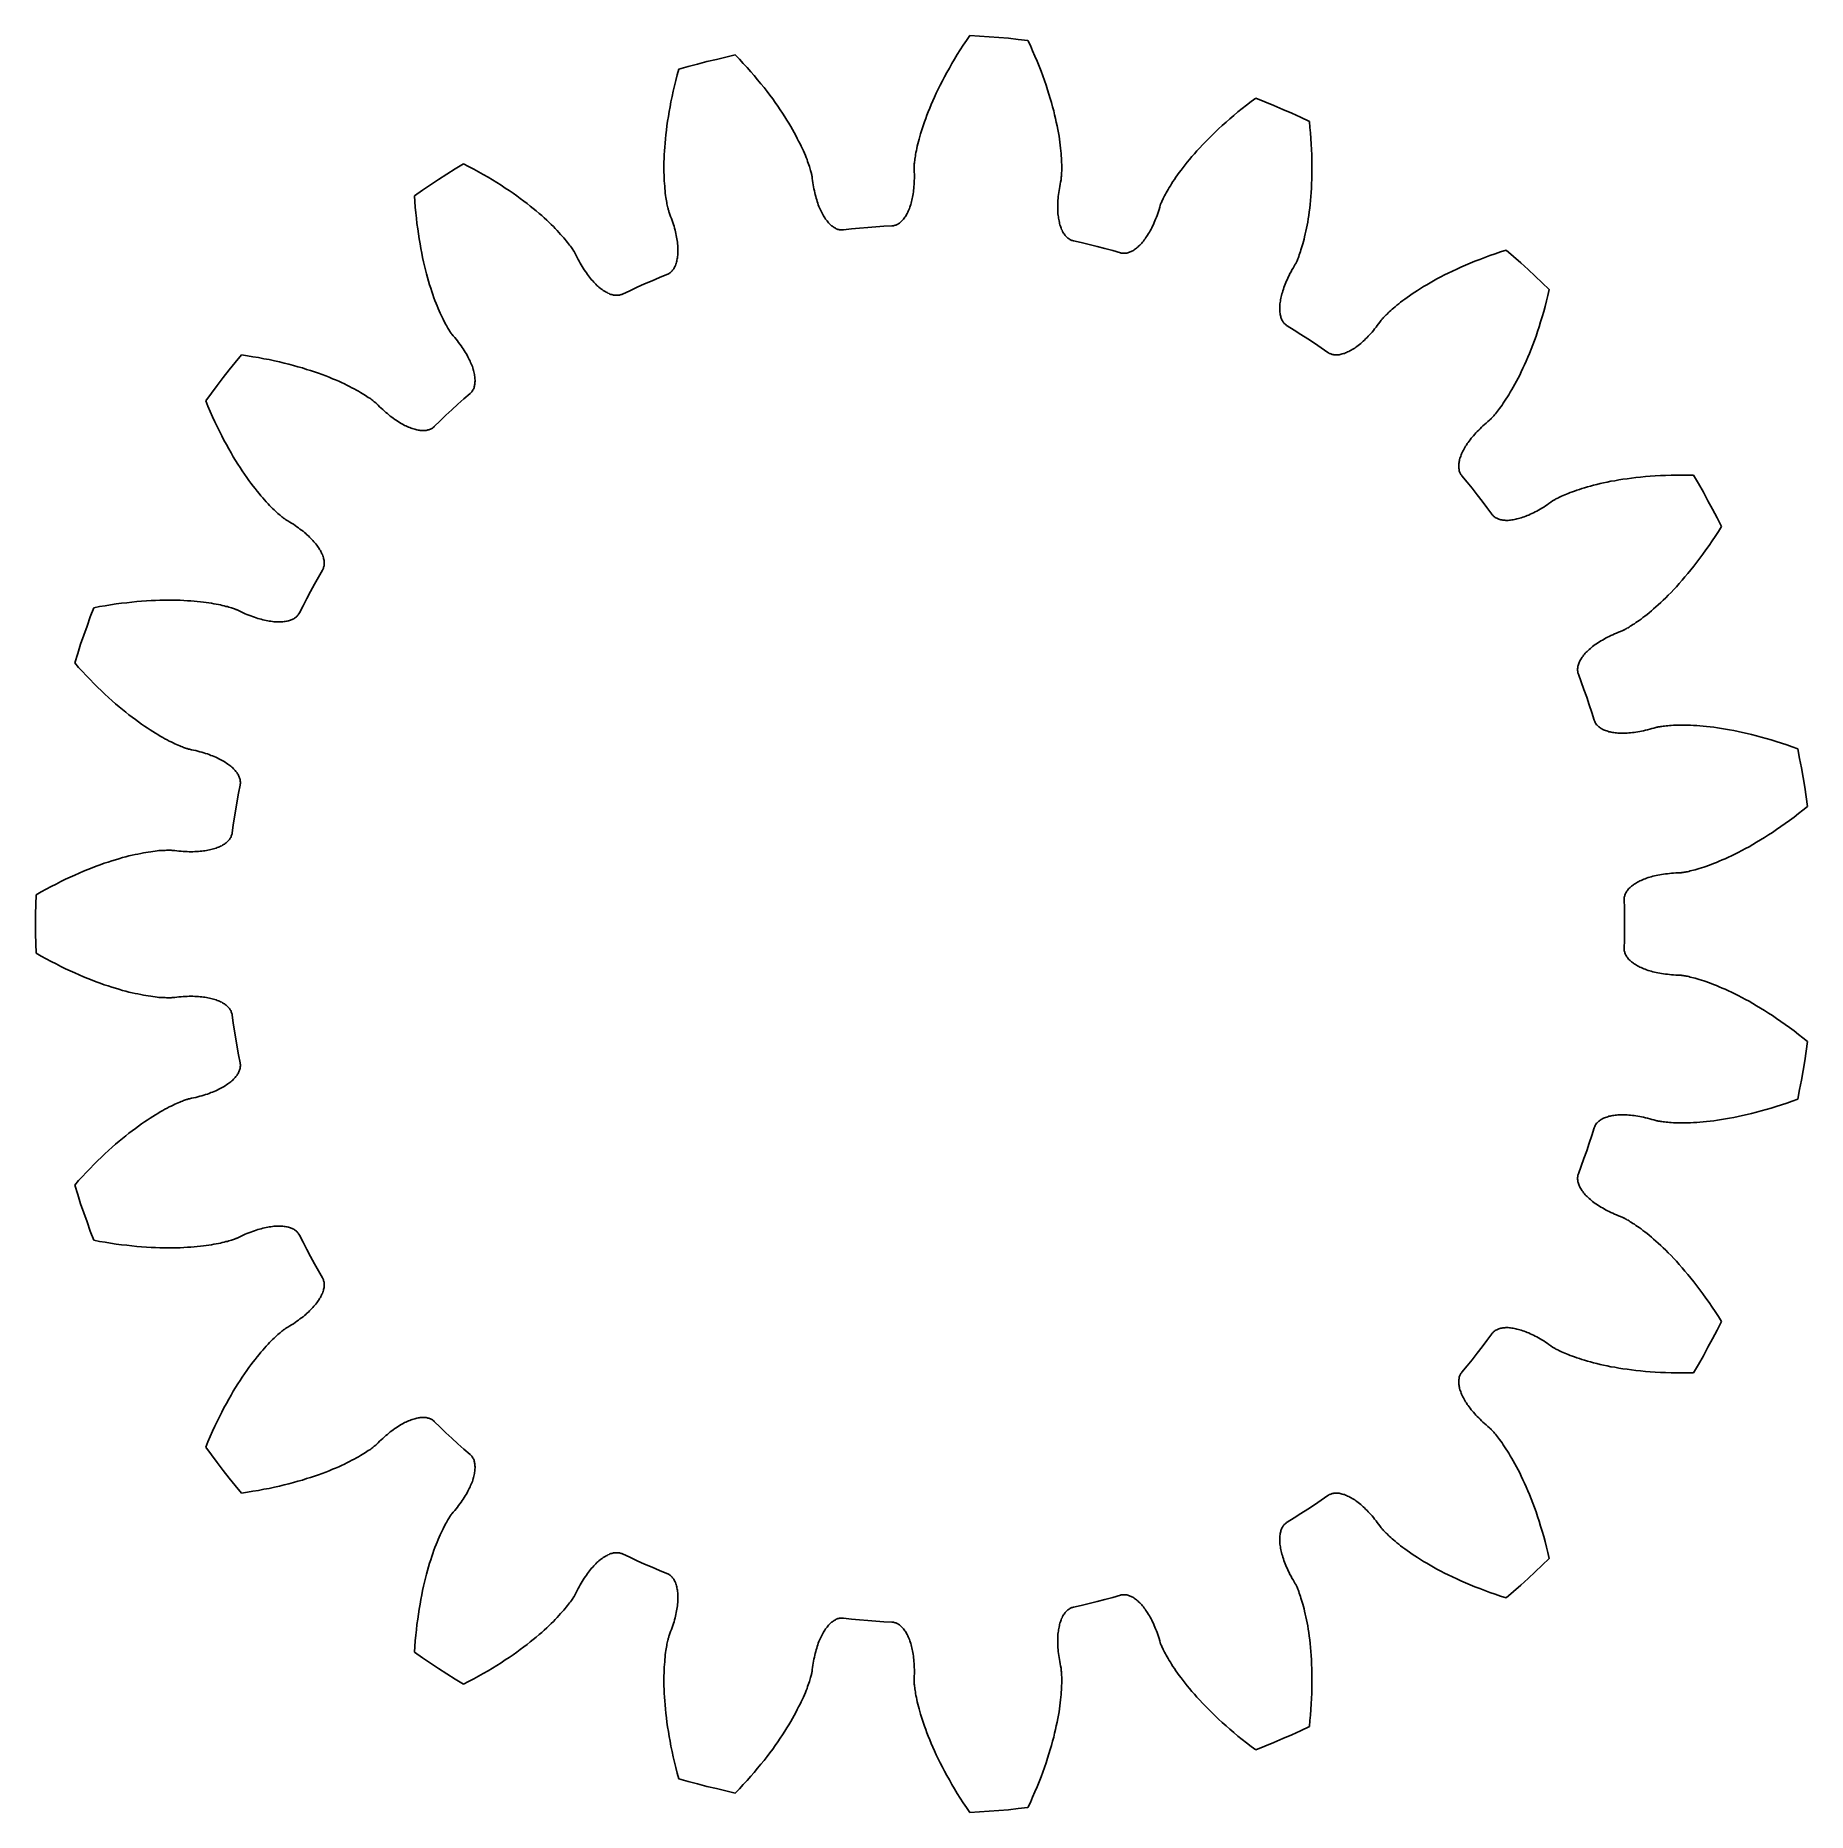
# Model space of a CAD drawing. Extents: x -0.58 to 0.58, y -0.58 to 0.58.
import ezdxf

# ---------------------------------------------------------------- set-up
doc = ezdxf.new("R2010")
doc.units = 0

msp = doc.modelspace()

# ---------------------------------------------------------------- linework, layer by layer
for p, q in [((0.0291, 0.5826), (0.0269, 0.5794)), ((0.0291, 0.5826), (0.0291, 0.5826)), ((0.0228, 0.5732), (0.0209, 0.5701)), ((0.0248, 0.5763), (0.0228, 0.5732)), ((0.0269, 0.5794), (0.0248, 0.5763)), ((0.0355, 0.5823), (0.0291, 0.5826)), ((0.0418, 0.5818), (0.0355, 0.5823)), ((0.0482, 0.5813), (0.0418, 0.5818)), ((0.0545, 0.5808), (0.0482, 0.5813)), ((0.0482, 0.5813), (0.0482, 0.5813)), ((0.0609, 0.5801), (0.0545, 0.5808)), ((0.0672, 0.5794), (0.0609, 0.5801)), ((0.0688, 0.576), (0.0672, 0.5794)), ((0.0672, 0.5794), (0.0672, 0.5794)), ((0.0703, 0.5725), (0.0688, 0.576)), ((0.0718, 0.5691), (0.0703, 0.5725)), ((-0.1617, 0.5605), (-0.1627, 0.5568)), ((-0.1555, 0.5622), (-0.1617, 0.5605)), ((-0.1617, 0.5605), (-0.1617, 0.5605)), ((-0.1494, 0.5639), (-0.1555, 0.5622)), ((-0.1432, 0.5655), (-0.1494, 0.5639)), ((-0.137, 0.567), (-0.1432, 0.5655)), ((-0.1432, 0.5655), (-0.1432, 0.5655)), ((-0.1308, 0.5685), (-0.137, 0.567)), ((-0.1246, 0.5699), (-0.1308, 0.5685)), ((-0.1219, 0.5671), (-0.1246, 0.5699)), ((-0.1246, 0.5699), (-0.1246, 0.5699)), ((-0.1194, 0.5643), (-0.1219, 0.5671)), ((-0.1169, 0.5616), (-0.1194, 0.5643)), ((-0.1145, 0.5589), (-0.1169, 0.5616)), ((0.0157, 0.5613), (0.0141, 0.5584)), ((0.0173, 0.5642), (0.0157, 0.5613)), ((0.0191, 0.5671), (0.0173, 0.5642)), ((0.0209, 0.5701), (0.0191, 0.5671)), ((0.0732, 0.5658), (0.0718, 0.5691)), ((0.0745, 0.5625), (0.0732, 0.5658)), ((0.0758, 0.5593), (0.0745, 0.5625)), ((0.0769, 0.5562), (0.0758, 0.5593)), ((-0.1645, 0.5496), (-0.1653, 0.5461)), ((-0.1636, 0.5531), (-0.1645, 0.5496)), ((-0.1627, 0.5568), (-0.1636, 0.5531)), ((-0.1122, 0.5563), (-0.1145, 0.5589)), ((-0.11, 0.5536), (-0.1122, 0.5563)), ((-0.1078, 0.551), (-0.11, 0.5536)), ((-0.1058, 0.5485), (-0.1078, 0.551)), ((-0.1038, 0.5459), (-0.1058, 0.5485)), ((0.0097, 0.5501), (0.0084, 0.5474)), ((0.0111, 0.5528), (0.0097, 0.5501)), ((0.0125, 0.5556), (0.0111, 0.5528)), ((0.0141, 0.5584), (0.0125, 0.5556)), ((0.078, 0.5531), (0.0769, 0.5562)), ((0.0791, 0.5501), (0.078, 0.5531)), ((0.0801, 0.5471), (0.0791, 0.5501)), ((-0.1668, 0.5392), (-0.1674, 0.5359)), ((-0.1661, 0.5426), (-0.1668, 0.5392)), ((-0.1653, 0.5461), (-0.1661, 0.5426)), ((-0.1019, 0.5434), (-0.1038, 0.5459)), ((-0.1001, 0.541), (-0.1019, 0.5434)), ((-0.0984, 0.5386), (-0.1001, 0.541)), ((-0.0967, 0.5362), (-0.0984, 0.5386)), ((-0.0951, 0.5339), (-0.0967, 0.5362)), ((0.0038, 0.5373), (0.0028, 0.535)), ((0.0048, 0.5398), (0.0038, 0.5373)), ((0.0059, 0.5423), (0.0048, 0.5398)), ((0.0071, 0.5448), (0.0059, 0.5423)), ((0.0084, 0.5474), (0.0071, 0.5448)), ((0.081, 0.5442), (0.0801, 0.5471)), ((0.0818, 0.5413), (0.081, 0.5442)), ((0.0826, 0.5386), (0.0818, 0.5413)), ((0.0834, 0.5358), (0.0826, 0.5386)), ((0.2106, 0.537), (0.2077, 0.5347)), ((0.2136, 0.5393), (0.2106, 0.537)), ((0.2167, 0.5416), (0.2136, 0.5393)), ((0.2226, 0.5392), (0.2167, 0.5416)), ((0.2167, 0.5416), (0.2167, 0.5416)), ((0.2285, 0.5367), (0.2226, 0.5392)), ((0.2343, 0.5342), (0.2285, 0.5367)), ((-0.169, 0.5264), (-0.1694, 0.5234)), ((-0.1685, 0.5295), (-0.169, 0.5264)), ((-0.168, 0.5327), (-0.1685, 0.5295)), ((-0.1674, 0.5359), (-0.168, 0.5327)), ((-0.0936, 0.5316), (-0.0951, 0.5339)), ((-0.0922, 0.5294), (-0.0936, 0.5316)), ((-0.0908, 0.5272), (-0.0922, 0.5294)), ((-0.0895, 0.5251), (-0.0908, 0.5272)), ((-0.0883, 0.523), (-0.0895, 0.5251)), ((-0.0006, 0.5261), (-0.0013, 0.524)), ((0.0002, 0.5282), (-0.0006, 0.5261)), ((0.001, 0.5304), (0.0002, 0.5282)), ((0.0018, 0.5326), (0.001, 0.5304)), ((0.0028, 0.535), (0.0018, 0.5326)), ((0.0841, 0.5332), (0.0834, 0.5358)), ((0.0847, 0.5306), (0.0841, 0.5332)), ((0.0853, 0.5281), (0.0847, 0.5306)), ((0.0858, 0.5257), (0.0853, 0.5281)), ((0.0863, 0.5233), (0.0858, 0.5257)), ((0.1971, 0.5258), (0.1946, 0.5236)), ((0.1996, 0.528), (0.1971, 0.5258)), ((0.2022, 0.5302), (0.1996, 0.528)), ((0.2049, 0.5325), (0.2022, 0.5302)), ((0.2077, 0.5347), (0.2049, 0.5325)), ((0.2401, 0.5316), (0.2343, 0.5342)), ((0.2343, 0.5342), (0.2343, 0.5342)), ((0.2459, 0.529), (0.2401, 0.5316)), ((0.2517, 0.5262), (0.2459, 0.529)), ((0.2521, 0.5224), (0.2517, 0.5262)), ((0.2517, 0.5262), (0.2517, 0.5262)), ((-0.1704, 0.5148), (-0.1707, 0.5121)), ((-0.1702, 0.5176), (-0.1704, 0.5148)), ((-0.1698, 0.5205), (-0.1702, 0.5176)), ((-0.1694, 0.5234), (-0.1698, 0.5205)), ((-0.0871, 0.521), (-0.0883, 0.523)), ((-0.086, 0.519), (-0.0871, 0.521)), ((-0.0849, 0.5171), (-0.086, 0.519)), ((-0.084, 0.5152), (-0.0849, 0.5171)), ((-0.0831, 0.5134), (-0.084, 0.5152)), ((-0.0822, 0.5117), (-0.0831, 0.5134)), ((-0.0046, 0.5131), (-0.005, 0.5115)), ((-0.0041, 0.5147), (-0.0046, 0.5131)), ((-0.0037, 0.5165), (-0.0041, 0.5147)), ((-0.0032, 0.5182), (-0.0037, 0.5165)), ((-0.0026, 0.5201), (-0.0032, 0.5182)), ((-0.002, 0.522), (-0.0026, 0.5201)), ((-0.0013, 0.524), (-0.002, 0.522)), ((0.0868, 0.521), (0.0863, 0.5233)), ((0.0872, 0.5188), (0.0868, 0.521)), ((0.0876, 0.5167), (0.0872, 0.5188)), ((0.0879, 0.5146), (0.0876, 0.5167)), ((0.0882, 0.5126), (0.0879, 0.5146)), ((0.1836, 0.513), (0.1817, 0.511)), ((0.1857, 0.515), (0.1836, 0.513)), ((0.1878, 0.5171), (0.1857, 0.515)), ((0.19, 0.5193), (0.1878, 0.5171)), ((0.1922, 0.5214), (0.19, 0.5193)), ((0.1946, 0.5236), (0.1922, 0.5214)), ((0.2524, 0.5187), (0.2521, 0.5224)), ((0.2527, 0.515), (0.2524, 0.5187)), ((0.2529, 0.5114), (0.2527, 0.515)), ((-0.1713, 0.502), (-0.1714, 0.4996)), ((-0.1712, 0.5044), (-0.1713, 0.502)), ((-0.1711, 0.5069), (-0.1712, 0.5044)), ((-0.1709, 0.5094), (-0.1711, 0.5069)), ((-0.1707, 0.5121), (-0.1709, 0.5094)), ((-0.0814, 0.51), (-0.0822, 0.5117)), ((-0.0806, 0.5084), (-0.0814, 0.51)), ((-0.0799, 0.5069), (-0.0806, 0.5084)), ((-0.0793, 0.5054), (-0.0799, 0.5069)), ((-0.0787, 0.5039), (-0.0793, 0.5054)), ((-0.0781, 0.5026), (-0.0787, 0.5039)), ((-0.0776, 0.5013), (-0.0781, 0.5026)), ((-0.0772, 0.5001), (-0.0776, 0.5013)), ((-0.0069, 0.5016), (-0.007, 0.5007)), ((-0.0068, 0.5026), (-0.0069, 0.5016)), ((-0.0066, 0.5036), (-0.0068, 0.5026)), ((-0.0064, 0.5047), (-0.0066, 0.5036)), ((-0.0062, 0.5059), (-0.0064, 0.5047)), ((-0.0059, 0.5072), (-0.0062, 0.5059)), ((-0.0056, 0.5086), (-0.0059, 0.5072)), ((-0.0053, 0.51), (-0.0056, 0.5086)), ((-0.005, 0.5115), (-0.0053, 0.51)), ((0.0884, 0.5107), (0.0882, 0.5126)), ((0.0886, 0.5088), (0.0884, 0.5107)), ((0.0888, 0.507), (0.0886, 0.5088)), ((0.089, 0.5053), (0.0888, 0.507)), ((0.0891, 0.5037), (0.089, 0.5053)), ((0.0892, 0.5022), (0.0891, 0.5037)), ((0.0893, 0.5007), (0.0892, 0.5022)), ((0.1731, 0.5013), (0.1717, 0.4995)), ((0.1747, 0.5032), (0.1731, 0.5013)), ((0.1763, 0.5051), (0.1747, 0.5032)), ((0.178, 0.507), (0.1763, 0.5051)), ((0.1798, 0.509), (0.178, 0.507)), ((0.1817, 0.511), (0.1798, 0.509)), ((0.2531, 0.5079), (0.2529, 0.5114)), ((0.2533, 0.5044), (0.2531, 0.5079)), ((0.2534, 0.5011), (0.2533, 0.5044)), ((0.2534, 0.4978), (0.2534, 0.5011)), ((-0.3137, 0.4918), (-0.3191, 0.4883)), ((-0.3083, 0.4952), (-0.3137, 0.4918)), ((-0.3029, 0.4985), (-0.3083, 0.4952)), ((-0.2995, 0.4968), (-0.3029, 0.4985)), ((-0.3029, 0.4985), (-0.3029, 0.4985)), ((-0.2961, 0.495), (-0.2995, 0.4968)), ((-0.2929, 0.4932), (-0.2961, 0.495)), ((-0.2898, 0.4915), (-0.2929, 0.4932)), ((-0.2867, 0.4897), (-0.2898, 0.4915)), ((-0.2838, 0.4879), (-0.2867, 0.4897)), ((-0.1714, 0.4996), (-0.1714, 0.4974)), ((-0.1714, 0.4974), (-0.1714, 0.4952)), ((-0.1714, 0.4952), (-0.1714, 0.4931)), ((-0.1714, 0.4931), (-0.1713, 0.4911)), ((-0.1713, 0.4911), (-0.1713, 0.4891)), ((-0.0768, 0.4989), (-0.0772, 0.5001)), ((-0.0764, 0.4978), (-0.0768, 0.4989)), ((-0.076, 0.4968), (-0.0764, 0.4978)), ((-0.0757, 0.4959), (-0.076, 0.4968)), ((-0.0755, 0.495), (-0.0757, 0.4959)), ((-0.0753, 0.4942), (-0.0755, 0.495)), ((-0.075, 0.4935), (-0.0753, 0.4942)), ((-0.0749, 0.4928), (-0.075, 0.4935)), ((-0.0747, 0.4922), (-0.0749, 0.4928)), ((-0.0746, 0.4917), (-0.0747, 0.4922)), ((-0.0745, 0.4913), (-0.0746, 0.4917)), ((-0.0744, 0.491), (-0.0745, 0.4913)), ((-0.0744, 0.4907), (-0.0744, 0.491)), ((-0.0744, 0.4905), (-0.0744, 0.4907)), ((-0.0743, 0.4904), (-0.0744, 0.4905)), ((-0.0743, 0.4903), (-0.0743, 0.4904)), ((-0.0742, 0.4889), (-0.0743, 0.4903)), ((-0.0743, 0.4903), (-0.0743, 0.4903)), ((-0.0073, 0.4973), (-0.0074, 0.4969)), ((-0.0074, 0.4969), (-0.0074, 0.4965)), ((-0.0074, 0.4965), (-0.0074, 0.4963)), ((-0.0074, 0.4963), (-0.0074, 0.4961)), ((-0.0074, 0.4961), (-0.0074, 0.4959)), ((-0.0074, 0.4959), (-0.0074, 0.4959)), ((-0.0074, 0.4959), (-0.0074, 0.4959)), ((-0.0074, 0.4959), (-0.0073, 0.4944)), ((-0.0072, 0.4991), (-0.0073, 0.4984)), ((-0.0073, 0.4984), (-0.0073, 0.4978)), ((-0.0073, 0.4978), (-0.0073, 0.4973)), ((-0.0073, 0.4944), (-0.0073, 0.493)), ((-0.0073, 0.493), (-0.0072, 0.4916)), ((-0.0071, 0.4998), (-0.0072, 0.4991)), ((-0.0072, 0.4916), (-0.0072, 0.4902)), ((-0.0072, 0.4902), (-0.0072, 0.4888)), ((-0.007, 0.5007), (-0.0071, 0.4998)), ((0.0891, 0.4898), (0.0892, 0.4904)), ((0.0891, 0.4893), (0.0891, 0.4898)), ((0.0892, 0.4911), (0.0893, 0.4919)), ((0.0892, 0.4904), (0.0892, 0.4911)), ((0.0893, 0.4993), (0.0893, 0.5007)), ((0.0894, 0.498), (0.0893, 0.4993)), ((0.0893, 0.4927), (0.0894, 0.4936)), ((0.0893, 0.4919), (0.0893, 0.4927)), ((0.0894, 0.4968), (0.0894, 0.498)), ((0.0894, 0.4957), (0.0894, 0.4968)), ((0.0894, 0.4946), (0.0894, 0.4957)), ((0.0894, 0.4936), (0.0894, 0.4946)), ((0.1642, 0.4897), (0.1632, 0.4882)), ((0.1653, 0.4912), (0.1642, 0.4897)), ((0.1664, 0.4928), (0.1653, 0.4912)), ((0.1676, 0.4944), (0.1664, 0.4928)), ((0.1689, 0.4961), (0.1676, 0.4944)), ((0.1702, 0.4978), (0.1689, 0.4961)), ((0.1717, 0.4995), (0.1702, 0.4978)), ((0.2533, 0.4884), (0.2534, 0.4914)), ((0.2534, 0.4946), (0.2534, 0.4978)), ((0.2534, 0.4914), (0.2534, 0.4946)), ((-0.3297, 0.4813), (-0.3349, 0.4776)), ((-0.3244, 0.4848), (-0.3297, 0.4813)), ((-0.3191, 0.4883), (-0.3244, 0.4848)), ((-0.3191, 0.4883), (-0.3191, 0.4883)), ((-0.2809, 0.4862), (-0.2838, 0.4879)), ((-0.2781, 0.4844), (-0.2809, 0.4862)), ((-0.2754, 0.4826), (-0.2781, 0.4844)), ((-0.2728, 0.4809), (-0.2754, 0.4826)), ((-0.2703, 0.4792), (-0.2728, 0.4809)), ((-0.2679, 0.4775), (-0.2703, 0.4792)), ((-0.1713, 0.4891), (-0.1712, 0.4873)), ((-0.1712, 0.4873), (-0.1711, 0.4855)), ((-0.1711, 0.4855), (-0.1709, 0.4838)), ((-0.1709, 0.4838), (-0.1708, 0.4822)), ((-0.1708, 0.4822), (-0.1706, 0.4807)), ((-0.1706, 0.4807), (-0.1705, 0.4792)), ((-0.1705, 0.4792), (-0.1703, 0.4778)), ((-0.1703, 0.4778), (-0.1701, 0.4765)), ((-0.074, 0.4875), (-0.0742, 0.4889)), ((-0.0738, 0.4861), (-0.074, 0.4875)), ((-0.0735, 0.4847), (-0.0738, 0.4861)), ((-0.0733, 0.4834), (-0.0735, 0.4847)), ((-0.0731, 0.4821), (-0.0733, 0.4834)), ((-0.0728, 0.4808), (-0.0731, 0.4821)), ((-0.0725, 0.4795), (-0.0728, 0.4808)), ((-0.0722, 0.4783), (-0.0725, 0.4795)), ((-0.0719, 0.4771), (-0.0722, 0.4783)), ((-0.0082, 0.4778), (-0.0084, 0.4767)), ((-0.008, 0.4789), (-0.0082, 0.4778)), ((-0.0079, 0.4801), (-0.008, 0.4789)), ((-0.0077, 0.4812), (-0.0079, 0.4801)), ((-0.0076, 0.4824), (-0.0077, 0.4812)), ((-0.0075, 0.4837), (-0.0076, 0.4824)), ((-0.0074, 0.4849), (-0.0075, 0.4837)), ((-0.0073, 0.4862), (-0.0074, 0.4849)), ((-0.0072, 0.4888), (-0.0073, 0.4875)), ((-0.0073, 0.4875), (-0.0073, 0.4862)), ((0.0871, 0.4771), (0.0873, 0.4784)), ((0.0873, 0.4784), (0.0874, 0.4797)), ((0.0874, 0.4797), (0.0876, 0.481)), ((0.0876, 0.481), (0.0878, 0.4823)), ((0.0878, 0.4823), (0.0881, 0.4837)), ((0.0881, 0.4837), (0.0883, 0.4851)), ((0.0883, 0.4851), (0.0886, 0.4865)), ((0.0886, 0.4865), (0.0889, 0.4879)), ((0.0889, 0.4881), (0.089, 0.4883)), ((0.0889, 0.488), (0.0889, 0.4881)), ((0.0889, 0.4879), (0.0889, 0.488)), ((0.0889, 0.4879), (0.0889, 0.4879)), ((0.089, 0.4889), (0.0891, 0.4893)), ((0.089, 0.4885), (0.089, 0.4889)), ((0.089, 0.4883), (0.089, 0.4885)), ((0.1573, 0.4785), (0.1568, 0.4775)), ((0.1578, 0.4795), (0.1573, 0.4785)), ((0.1584, 0.4805), (0.1578, 0.4795)), ((0.1591, 0.4817), (0.1584, 0.4805)), ((0.1598, 0.4829), (0.1591, 0.4817)), ((0.1606, 0.4841), (0.1598, 0.4829)), ((0.1614, 0.4854), (0.1606, 0.4841)), ((0.1623, 0.4868), (0.1614, 0.4854)), ((0.1632, 0.4882), (0.1623, 0.4868)), ((0.2527, 0.477), (0.2529, 0.4797)), ((0.2529, 0.4797), (0.253, 0.4825)), ((0.253, 0.4825), (0.2532, 0.4854)), ((0.2532, 0.4854), (0.2533, 0.4884)), ((-0.3349, 0.4776), (-0.3349, 0.4776)), ((-0.3349, 0.4776), (-0.3346, 0.4738)), ((-0.3346, 0.4738), (-0.3344, 0.47)), ((-0.3344, 0.47), (-0.334, 0.4664)), ((-0.334, 0.4664), (-0.3337, 0.4628)), ((-0.2656, 0.4758), (-0.2679, 0.4775)), ((-0.2633, 0.4741), (-0.2656, 0.4758)), ((-0.2611, 0.4724), (-0.2633, 0.4741)), ((-0.2591, 0.4708), (-0.2611, 0.4724)), ((-0.2571, 0.4692), (-0.2591, 0.4708)), ((-0.2551, 0.4676), (-0.2571, 0.4692)), ((-0.2533, 0.466), (-0.2551, 0.4676)), ((-0.1701, 0.4765), (-0.1699, 0.4753)), ((-0.1699, 0.4753), (-0.1698, 0.4742)), ((-0.1698, 0.4742), (-0.1696, 0.4731)), ((-0.1696, 0.4731), (-0.1694, 0.4722)), ((-0.1694, 0.4722), (-0.1692, 0.4713)), ((-0.1692, 0.4713), (-0.169, 0.4704)), ((-0.169, 0.4704), (-0.1689, 0.4697)), ((-0.1689, 0.4697), (-0.1687, 0.4691)), ((-0.1687, 0.4691), (-0.1686, 0.4685)), ((-0.1686, 0.4685), (-0.1684, 0.468)), ((-0.1684, 0.468), (-0.1683, 0.4676)), ((-0.1683, 0.4676), (-0.1682, 0.4672)), ((-0.1682, 0.4672), (-0.1681, 0.467)), ((-0.1681, 0.467), (-0.1681, 0.4668)), ((-0.1681, 0.4668), (-0.168, 0.4667)), ((-0.168, 0.4667), (-0.168, 0.4666)), ((-0.168, 0.4666), (-0.168, 0.4666)), ((-0.168, 0.4666), (-0.1675, 0.4653)), ((-0.0716, 0.476), (-0.0719, 0.4771)), ((-0.0712, 0.4748), (-0.0716, 0.476)), ((-0.0709, 0.4737), (-0.0712, 0.4748)), ((-0.0705, 0.4727), (-0.0709, 0.4737)), ((-0.0702, 0.4716), (-0.0705, 0.4727)), ((-0.0698, 0.4706), (-0.0702, 0.4716)), ((-0.0694, 0.4696), (-0.0698, 0.4706)), ((-0.069, 0.4687), (-0.0694, 0.4696)), ((-0.0686, 0.4678), (-0.069, 0.4687)), ((-0.0681, 0.4669), (-0.0686, 0.4678)), ((-0.0677, 0.4661), (-0.0681, 0.4669)), ((-0.0116, 0.4667), (-0.0119, 0.466)), ((-0.0112, 0.4675), (-0.0116, 0.4667)), ((-0.0109, 0.4683), (-0.0112, 0.4675)), ((-0.0105, 0.4691), (-0.0109, 0.4683)), ((-0.0102, 0.47), (-0.0105, 0.4691)), ((-0.0099, 0.4708), (-0.0102, 0.47)), ((-0.0096, 0.4718), (-0.0099, 0.4708)), ((-0.0094, 0.4727), (-0.0096, 0.4718)), ((-0.0091, 0.4737), (-0.0094, 0.4727)), ((-0.0089, 0.4747), (-0.0091, 0.4737)), ((-0.0086, 0.4757), (-0.0089, 0.4747)), ((-0.0084, 0.4767), (-0.0086, 0.4757)), ((0.0868, 0.4734), (0.0869, 0.4746)), ((0.0868, 0.4722), (0.0868, 0.4734)), ((0.0868, 0.4711), (0.0868, 0.4722)), ((0.0868, 0.47), (0.0868, 0.4711)), ((0.0868, 0.4689), (0.0868, 0.47)), ((0.0868, 0.4678), (0.0868, 0.4689)), ((0.0869, 0.4667), (0.0868, 0.4678)), ((0.0869, 0.4746), (0.087, 0.4758)), ((0.0869, 0.4657), (0.0869, 0.4667)), ((0.087, 0.4758), (0.0871, 0.4771)), ((0.1528, 0.4673), (0.1523, 0.466)), ((0.1532, 0.4686), (0.1528, 0.4673)), ((0.1536, 0.47), (0.1532, 0.4686)), ((0.154, 0.4714), (0.1536, 0.47)), ((0.1541, 0.4716), (0.154, 0.4715)), ((0.154, 0.4715), (0.154, 0.4714)), ((0.154, 0.4714), (0.154, 0.4714)), ((0.1542, 0.472), (0.1541, 0.4718)), ((0.1541, 0.4718), (0.1541, 0.4716)), ((0.1544, 0.4724), (0.1542, 0.472)), ((0.1545, 0.4728), (0.1544, 0.4724)), ((0.1547, 0.4732), (0.1545, 0.4728)), ((0.155, 0.4738), (0.1547, 0.4732)), ((0.1552, 0.4744), (0.155, 0.4738)), ((0.1556, 0.4751), (0.1552, 0.4744)), ((0.1559, 0.4758), (0.1556, 0.4751)), ((0.1563, 0.4766), (0.1559, 0.4758)), ((0.1568, 0.4775), (0.1563, 0.4766)), ((0.2513, 0.4646), (0.2516, 0.4669)), ((0.2516, 0.4669), (0.2519, 0.4693)), ((0.2519, 0.4693), (0.2522, 0.4718)), ((0.2522, 0.4718), (0.2524, 0.4744)), ((0.2524, 0.4744), (0.2527, 0.477)), ((-0.3337, 0.4628), (-0.3333, 0.4593)), ((-0.3333, 0.4593), (-0.3328, 0.4559)), ((-0.3328, 0.4559), (-0.3324, 0.4525)), ((-0.2515, 0.4645), (-0.2533, 0.466)), ((-0.2499, 0.463), (-0.2515, 0.4645)), ((-0.2482, 0.4615), (-0.2499, 0.463)), ((-0.2467, 0.4601), (-0.2482, 0.4615)), ((-0.2453, 0.4587), (-0.2467, 0.4601)), ((-0.2439, 0.4573), (-0.2453, 0.4587)), ((-0.2426, 0.456), (-0.2439, 0.4573)), ((-0.2413, 0.4547), (-0.2426, 0.456)), ((-0.2402, 0.4534), (-0.2413, 0.4547)), ((-0.1675, 0.4653), (-0.167, 0.4639)), ((-0.167, 0.4639), (-0.1665, 0.4626)), ((-0.1665, 0.4626), (-0.166, 0.4613)), ((-0.166, 0.4613), (-0.1656, 0.46)), ((-0.1656, 0.46), (-0.1652, 0.4587)), ((-0.1652, 0.4587), (-0.1648, 0.4575)), ((-0.1648, 0.4575), (-0.1645, 0.4562)), ((-0.1645, 0.4562), (-0.1641, 0.455)), ((-0.1641, 0.455), (-0.1638, 0.4538)), ((-0.0673, 0.4652), (-0.0677, 0.4661)), ((-0.0668, 0.4644), (-0.0673, 0.4652)), ((-0.0664, 0.4637), (-0.0668, 0.4644)), ((-0.0659, 0.463), (-0.0664, 0.4637)), ((-0.0654, 0.4623), (-0.0659, 0.463)), ((-0.0649, 0.4616), (-0.0654, 0.4623)), ((-0.0645, 0.461), (-0.0649, 0.4616)), ((-0.064, 0.4604), (-0.0645, 0.461)), ((-0.0635, 0.4598), (-0.064, 0.4604)), ((-0.063, 0.4593), (-0.0635, 0.4598)), ((-0.0625, 0.4588), (-0.063, 0.4593)), ((-0.062, 0.4583), (-0.0625, 0.4588)), ((-0.0615, 0.4579), (-0.062, 0.4583)), ((-0.0609, 0.4575), (-0.0615, 0.4579)), ((-0.0604, 0.4571), (-0.0609, 0.4575)), ((-0.0599, 0.4568), (-0.0604, 0.4571)), ((-0.0594, 0.4565), (-0.0599, 0.4568)), ((-0.0589, 0.4562), (-0.0594, 0.4565)), ((-0.0584, 0.4559), (-0.0589, 0.4562)), ((-0.0578, 0.4557), (-0.0584, 0.4559)), ((-0.0573, 0.4555), (-0.0578, 0.4557)), ((-0.0568, 0.4554), (-0.0573, 0.4555)), ((-0.0563, 0.4553), (-0.0568, 0.4554)), ((-0.0558, 0.4552), (-0.0563, 0.4553)), ((-0.0552, 0.4551), (-0.0558, 0.4552)), ((-0.0547, 0.4551), (-0.0552, 0.4551)), ((-0.0542, 0.4551), (-0.0547, 0.4551)), ((-0.0537, 0.4552), (-0.0542, 0.4551)), ((-0.0484, 0.4558), (-0.0537, 0.4552)), ((-0.0537, 0.4552), (-0.0537, 0.4552)), ((-0.0431, 0.4563), (-0.0484, 0.4558)), ((-0.0378, 0.4568), (-0.0431, 0.4563)), ((-0.0326, 0.4572), (-0.0378, 0.4568)), ((-0.0378, 0.4568), (-0.0378, 0.4568)), ((-0.0273, 0.4575), (-0.0326, 0.4572)), ((-0.0219, 0.4578), (-0.0273, 0.4575)), ((-0.0214, 0.4578), (-0.0219, 0.4578)), ((-0.0219, 0.4578), (-0.0219, 0.4578)), ((-0.0209, 0.4579), (-0.0214, 0.4578)), ((-0.0204, 0.458), (-0.0209, 0.4579)), ((-0.0199, 0.4582), (-0.0204, 0.458)), ((-0.0194, 0.4583), (-0.0199, 0.4582)), ((-0.0189, 0.4585), (-0.0194, 0.4583)), ((-0.0185, 0.4588), (-0.0189, 0.4585)), ((-0.018, 0.459), (-0.0185, 0.4588)), ((-0.0175, 0.4593), (-0.018, 0.459)), ((-0.017, 0.4596), (-0.0175, 0.4593)), ((-0.0165, 0.46), (-0.017, 0.4596)), ((-0.0161, 0.4604), (-0.0165, 0.46)), ((-0.0156, 0.4608), (-0.0161, 0.4604)), ((-0.0152, 0.4613), (-0.0156, 0.4608)), ((-0.0147, 0.4618), (-0.0152, 0.4613)), ((-0.0143, 0.4623), (-0.0147, 0.4618)), ((-0.0139, 0.4628), (-0.0143, 0.4623)), ((-0.0135, 0.4634), (-0.0139, 0.4628)), ((-0.0131, 0.464), (-0.0135, 0.4634)), ((-0.0127, 0.4646), (-0.0131, 0.464)), ((-0.0123, 0.4653), (-0.0127, 0.4646)), ((-0.0119, 0.466), (-0.0123, 0.4653)), ((0.087, 0.4647), (0.0869, 0.4657)), ((0.0872, 0.4637), (0.087, 0.4647)), ((0.0873, 0.4628), (0.0872, 0.4637)), ((0.0874, 0.4619), (0.0873, 0.4628)), ((0.0876, 0.461), (0.0874, 0.4619)), ((0.0878, 0.4601), (0.0876, 0.461)), ((0.088, 0.4593), (0.0878, 0.4601)), ((0.0882, 0.4585), (0.088, 0.4593)), ((0.0885, 0.4577), (0.0882, 0.4585)), ((0.0887, 0.4569), (0.0885, 0.4577)), ((0.089, 0.4562), (0.0887, 0.4569)), ((0.0893, 0.4555), (0.089, 0.4562)), ((0.0896, 0.4549), (0.0893, 0.4555)), ((0.0899, 0.4542), (0.0896, 0.4549)), ((0.1474, 0.4546), (0.1468, 0.4536)), ((0.1479, 0.4556), (0.1474, 0.4546)), ((0.1484, 0.4566), (0.1479, 0.4556)), ((0.1489, 0.4577), (0.1484, 0.4566)), ((0.1495, 0.4588), (0.1489, 0.4577)), ((0.15, 0.4599), (0.1495, 0.4588)), ((0.1504, 0.461), (0.15, 0.4599)), ((0.1509, 0.4622), (0.1504, 0.461)), ((0.1514, 0.4635), (0.1509, 0.4622)), ((0.1519, 0.4647), (0.1514, 0.4635)), ((0.1523, 0.466), (0.1519, 0.4647)), ((0.2494, 0.4543), (0.2498, 0.4562)), ((0.2498, 0.4562), (0.2502, 0.4582)), ((0.2502, 0.4582), (0.2506, 0.4602)), ((0.2506, 0.4602), (0.2509, 0.4624)), ((0.2509, 0.4624), (0.2513, 0.4646)), ((-0.3324, 0.4525), (-0.3319, 0.4493)), ((-0.3319, 0.4493), (-0.3313, 0.4461)), ((-0.3313, 0.4461), (-0.3308, 0.443)), ((-0.3308, 0.443), (-0.3302, 0.44)), ((-0.2391, 0.4522), (-0.2402, 0.4534)), ((-0.2381, 0.4511), (-0.2391, 0.4522)), ((-0.2371, 0.45), (-0.2381, 0.4511)), ((-0.2362, 0.4489), (-0.2371, 0.45)), ((-0.2354, 0.4479), (-0.2362, 0.4489)), ((-0.2346, 0.447), (-0.2354, 0.4479)), ((-0.2339, 0.446), (-0.2346, 0.447)), ((-0.2332, 0.4452), (-0.2339, 0.446)), ((-0.2327, 0.4444), (-0.2332, 0.4452)), ((-0.2321, 0.4437), (-0.2327, 0.4444)), ((-0.2316, 0.443), (-0.2321, 0.4437)), ((-0.2312, 0.4424), (-0.2316, 0.443)), ((-0.1638, 0.4538), (-0.1636, 0.4527)), ((-0.1636, 0.4527), (-0.1633, 0.4515)), ((-0.1633, 0.4515), (-0.1631, 0.4504)), ((-0.1631, 0.4504), (-0.1629, 0.4493)), ((-0.1629, 0.4493), (-0.1628, 0.4482)), ((-0.1628, 0.4482), (-0.1626, 0.4471)), ((-0.1626, 0.4471), (-0.1625, 0.4461)), ((-0.1625, 0.4461), (-0.1624, 0.445)), ((-0.1624, 0.445), (-0.1623, 0.444)), ((-0.1623, 0.444), (-0.1623, 0.4431)), ((-0.1623, 0.4431), (-0.1623, 0.4421)), ((0.0902, 0.4536), (0.0899, 0.4542)), ((0.0905, 0.453), (0.0902, 0.4536)), ((0.0909, 0.4525), (0.0905, 0.453)), ((0.0913, 0.452), (0.0909, 0.4525)), ((0.0916, 0.4515), (0.0913, 0.452)), ((0.092, 0.451), (0.0916, 0.4515)), ((0.0924, 0.4506), (0.092, 0.451)), ((0.0929, 0.4502), (0.0924, 0.4506)), ((0.0933, 0.4498), (0.0929, 0.4502)), ((0.0937, 0.4495), (0.0933, 0.4498)), ((0.0942, 0.4492), (0.0937, 0.4495)), ((0.0946, 0.4489), (0.0942, 0.4492)), ((0.0951, 0.4486), (0.0946, 0.4489)), ((0.0955, 0.4484), (0.0951, 0.4486)), ((0.096, 0.4482), (0.0955, 0.4484)), ((0.0965, 0.4481), (0.096, 0.4482)), ((0.097, 0.448), (0.0965, 0.4481)), ((0.1022, 0.4468), (0.097, 0.448)), ((0.097, 0.448), (0.097, 0.448)), ((0.1074, 0.4456), (0.1022, 0.4468)), ((0.1125, 0.4443), (0.1074, 0.4456)), ((0.1177, 0.443), (0.1125, 0.4443)), ((0.1125, 0.4443), (0.1125, 0.4443)), ((0.1228, 0.4416), (0.1177, 0.443)), ((0.1383, 0.4431), (0.1377, 0.4427)), ((0.1389, 0.4436), (0.1383, 0.4431)), ((0.1395, 0.4441), (0.1389, 0.4436)), ((0.14, 0.4446), (0.1395, 0.4441)), ((0.1406, 0.4452), (0.14, 0.4446)), ((0.1412, 0.4458), (0.1406, 0.4452)), ((0.1418, 0.4464), (0.1412, 0.4458)), ((0.1424, 0.4471), (0.1418, 0.4464)), ((0.1429, 0.4478), (0.1424, 0.4471)), ((0.1435, 0.4486), (0.1429, 0.4478)), ((0.1441, 0.4493), (0.1435, 0.4486)), ((0.1446, 0.4501), (0.1441, 0.4493)), ((0.1452, 0.451), (0.1446, 0.4501)), ((0.1457, 0.4518), (0.1452, 0.451)), ((0.1463, 0.4527), (0.1457, 0.4518)), ((0.1468, 0.4536), (0.1463, 0.4527)), ((0.2462, 0.442), (0.2466, 0.4433)), ((0.2466, 0.4433), (0.247, 0.4446)), ((0.247, 0.4446), (0.2474, 0.446)), ((0.2474, 0.446), (0.2478, 0.4475)), ((0.2478, 0.4475), (0.2482, 0.4491)), ((0.2482, 0.4491), (0.2486, 0.4507)), ((0.2486, 0.4507), (0.249, 0.4525)), ((0.249, 0.4525), (0.2494, 0.4543)), ((-0.3302, 0.44), (-0.3296, 0.4371)), ((-0.3296, 0.4371), (-0.329, 0.4343)), ((-0.329, 0.4343), (-0.3284, 0.4316)), ((-0.3284, 0.4316), (-0.3277, 0.4289)), ((-0.2308, 0.4418), (-0.2312, 0.4424)), ((-0.2305, 0.4413), (-0.2308, 0.4418)), ((-0.2302, 0.4409), (-0.2305, 0.4413)), ((-0.23, 0.4405), (-0.2302, 0.4409)), ((-0.2298, 0.4402), (-0.23, 0.4405)), ((-0.2297, 0.44), (-0.2298, 0.4402)), ((-0.2296, 0.4398), (-0.2297, 0.44)), ((-0.2295, 0.4397), (-0.2296, 0.4398)), ((-0.2295, 0.4396), (-0.2295, 0.4397)), ((-0.2289, 0.4383), (-0.2295, 0.4396)), ((-0.2295, 0.4396), (-0.2295, 0.4396)), ((-0.2282, 0.437), (-0.2289, 0.4383)), ((-0.2276, 0.4358), (-0.2282, 0.437)), ((-0.2269, 0.4346), (-0.2276, 0.4358)), ((-0.2263, 0.4334), (-0.2269, 0.4346)), ((-0.2256, 0.4322), (-0.2263, 0.4334)), ((-0.225, 0.4311), (-0.2256, 0.4322)), ((-0.1641, 0.4313), (-0.1644, 0.4308)), ((-0.1639, 0.4319), (-0.1641, 0.4313)), ((-0.1636, 0.4326), (-0.1639, 0.4319)), ((-0.1634, 0.4332), (-0.1636, 0.4326)), ((-0.1632, 0.4339), (-0.1634, 0.4332)), ((-0.163, 0.4346), (-0.1632, 0.4339)), ((-0.1629, 0.4353), (-0.163, 0.4346)), ((-0.1627, 0.4361), (-0.1629, 0.4353)), ((-0.1626, 0.4369), (-0.1627, 0.4361)), ((-0.1625, 0.4377), (-0.1626, 0.4369)), ((-0.1624, 0.4385), (-0.1625, 0.4377)), ((-0.1623, 0.4394), (-0.1624, 0.4385)), ((-0.1623, 0.4421), (-0.1623, 0.4412)), ((-0.1623, 0.4412), (-0.1623, 0.4403)), ((-0.1623, 0.4403), (-0.1623, 0.4394)), ((0.1279, 0.4401), (0.1228, 0.4416)), ((0.1284, 0.44), (0.1279, 0.4401)), ((0.1279, 0.4401), (0.1279, 0.4401)), ((0.1289, 0.4399), (0.1284, 0.44)), ((0.1294, 0.4398), (0.1289, 0.4399)), ((0.1299, 0.4398), (0.1294, 0.4398)), ((0.1304, 0.4398), (0.1299, 0.4398)), ((0.131, 0.4398), (0.1304, 0.4398)), ((0.1315, 0.4399), (0.131, 0.4398)), ((0.132, 0.44), (0.1315, 0.4399)), ((0.1326, 0.4401), (0.132, 0.44)), ((0.1332, 0.4403), (0.1326, 0.4401)), ((0.1337, 0.4405), (0.1332, 0.4403)), ((0.1343, 0.4407), (0.1337, 0.4405)), ((0.1348, 0.4409), (0.1343, 0.4407)), ((0.1354, 0.4412), (0.1348, 0.4409)), ((0.136, 0.4415), (0.1354, 0.4412)), ((0.1366, 0.4419), (0.136, 0.4415)), ((0.1371, 0.4422), (0.1366, 0.4419)), ((0.1377, 0.4427), (0.1371, 0.4422)), ((0.241, 0.4301), (0.2418, 0.4314)), ((0.2418, 0.4314), (0.2425, 0.4326)), ((0.2425, 0.4326), (0.2426, 0.4327)), ((0.2425, 0.4326), (0.2425, 0.4326)), ((0.2425, 0.4326), (0.2425, 0.4326)), ((0.2426, 0.4327), (0.2427, 0.4329)), ((0.2427, 0.4329), (0.2428, 0.4332)), ((0.2428, 0.4332), (0.243, 0.4335)), ((0.243, 0.4335), (0.2432, 0.4339)), ((0.2432, 0.4339), (0.2434, 0.4344)), ((0.2434, 0.4344), (0.2436, 0.4349)), ((0.2436, 0.4349), (0.2439, 0.4355)), ((0.2439, 0.4355), (0.2442, 0.4362)), ((0.2442, 0.4362), (0.2445, 0.437)), ((0.2445, 0.437), (0.2448, 0.4378)), ((0.2448, 0.4378), (0.2451, 0.4388)), ((0.2451, 0.4388), (0.2455, 0.4398)), ((0.2455, 0.4398), (0.2459, 0.4409)), ((0.2459, 0.4409), (0.2462, 0.442)), ((0.3541, 0.432), (0.3511, 0.4307)), ((0.3571, 0.4333), (0.3541, 0.432)), ((0.3602, 0.4346), (0.3571, 0.4333)), ((0.3634, 0.4358), (0.3602, 0.4346)), ((0.3667, 0.4371), (0.3634, 0.4358)), ((0.3701, 0.4383), (0.3667, 0.4371)), ((0.3736, 0.4395), (0.3701, 0.4383)), ((0.3771, 0.4407), (0.3736, 0.4395)), ((0.3808, 0.4419), (0.3771, 0.4407)), ((0.3856, 0.4377), (0.3808, 0.4419)), ((0.3808, 0.4419), (0.3808, 0.4419)), ((0.3904, 0.4335), (0.3856, 0.4377)), ((0.3951, 0.4292), (0.3904, 0.4335)), ((-0.3277, 0.4289), (-0.3271, 0.4264)), ((-0.3271, 0.4264), (-0.3264, 0.4239)), ((-0.3264, 0.4239), (-0.3257, 0.4215)), ((-0.3257, 0.4215), (-0.325, 0.4192)), ((-0.2243, 0.43), (-0.225, 0.4311)), ((-0.2236, 0.4289), (-0.2243, 0.43)), ((-0.2229, 0.4279), (-0.2236, 0.4289)), ((-0.2222, 0.4269), (-0.2229, 0.4279)), ((-0.2216, 0.426), (-0.2222, 0.4269)), ((-0.2209, 0.425), (-0.2216, 0.426)), ((-0.2202, 0.4241), (-0.2209, 0.425)), ((-0.2195, 0.4233), (-0.2202, 0.4241)), ((-0.2188, 0.4225), (-0.2195, 0.4233)), ((-0.2181, 0.4217), (-0.2188, 0.4225)), ((-0.2174, 0.4209), (-0.2181, 0.4217)), ((-0.2167, 0.4202), (-0.2174, 0.4209)), ((-0.2161, 0.4195), (-0.2167, 0.4202)), ((-0.2154, 0.4188), (-0.2161, 0.4195)), ((-0.1841, 0.4197), (-0.189, 0.4176)), ((-0.1792, 0.4218), (-0.1841, 0.4197)), ((-0.1841, 0.4197), (-0.1841, 0.4197)), ((-0.1743, 0.4239), (-0.1792, 0.4218)), ((-0.1694, 0.4259), (-0.1743, 0.4239)), ((-0.1689, 0.4261), (-0.1694, 0.4259)), ((-0.1694, 0.4259), (-0.1694, 0.4259)), ((-0.1685, 0.4263), (-0.1689, 0.4261)), ((-0.168, 0.4266), (-0.1685, 0.4263)), ((-0.1676, 0.4269), (-0.168, 0.4266)), ((-0.1672, 0.4272), (-0.1676, 0.4269)), ((-0.1668, 0.4275), (-0.1672, 0.4272)), ((-0.1664, 0.4279), (-0.1668, 0.4275)), ((-0.166, 0.4283), (-0.1664, 0.4279)), ((-0.1657, 0.4288), (-0.166, 0.4283)), ((-0.1653, 0.4292), (-0.1657, 0.4288)), ((-0.165, 0.4297), (-0.1653, 0.4292)), ((-0.1647, 0.4302), (-0.165, 0.4297)), ((-0.1644, 0.4308), (-0.1647, 0.4302)), ((0.2354, 0.4185), (0.2359, 0.4196)), ((0.2359, 0.4196), (0.2363, 0.4207)), ((0.2363, 0.4207), (0.2368, 0.4218)), ((0.2368, 0.4218), (0.2373, 0.4229)), ((0.2373, 0.4229), (0.2379, 0.4241)), ((0.2379, 0.4241), (0.2384, 0.4253)), ((0.2384, 0.4253), (0.239, 0.4265)), ((0.239, 0.4265), (0.2397, 0.4277)), ((0.2397, 0.4277), (0.2403, 0.4289)), ((0.2403, 0.4289), (0.241, 0.4301)), ((0.3308, 0.4204), (0.3286, 0.4192)), ((0.333, 0.4217), (0.3308, 0.4204)), ((0.3353, 0.423), (0.333, 0.4217)), ((0.3378, 0.4243), (0.3353, 0.423)), ((0.3403, 0.4256), (0.3378, 0.4243)), ((0.3428, 0.4268), (0.3403, 0.4256)), ((0.3455, 0.4281), (0.3428, 0.4268)), ((0.3483, 0.4294), (0.3455, 0.4281)), ((0.3511, 0.4307), (0.3483, 0.4294)), ((0.3997, 0.4248), (0.3951, 0.4292)), ((0.3951, 0.4292), (0.3951, 0.4292)), ((0.4044, 0.4204), (0.3997, 0.4248)), ((0.4089, 0.416), (0.4044, 0.4204)), ((-0.325, 0.4192), (-0.3243, 0.4169)), ((-0.3243, 0.4169), (-0.3236, 0.4148)), ((-0.3236, 0.4148), (-0.3229, 0.4127)), ((-0.3229, 0.4127), (-0.3222, 0.4107)), ((-0.3222, 0.4107), (-0.3215, 0.4088)), ((-0.3215, 0.4088), (-0.3208, 0.407)), ((-0.2147, 0.4182), (-0.2154, 0.4188)), ((-0.214, 0.4176), (-0.2147, 0.4182)), ((-0.2133, 0.417), (-0.214, 0.4176)), ((-0.2127, 0.4165), (-0.2133, 0.417)), ((-0.212, 0.416), (-0.2127, 0.4165)), ((-0.2113, 0.4155), (-0.212, 0.416)), ((-0.2107, 0.4151), (-0.2113, 0.4155)), ((-0.21, 0.4147), (-0.2107, 0.4151)), ((-0.2093, 0.4143), (-0.21, 0.4147)), ((-0.2087, 0.414), (-0.2093, 0.4143)), ((-0.2081, 0.4136), (-0.2087, 0.414)), ((-0.2074, 0.4134), (-0.2081, 0.4136)), ((-0.2068, 0.4131), (-0.2074, 0.4134)), ((-0.2062, 0.4129), (-0.2068, 0.4131)), ((-0.2056, 0.4127), (-0.2062, 0.4129)), ((-0.205, 0.4126), (-0.2056, 0.4127)), ((-0.2044, 0.4124), (-0.205, 0.4126)), ((-0.2038, 0.4123), (-0.2044, 0.4124)), ((-0.2032, 0.4123), (-0.2038, 0.4123)), ((-0.2027, 0.4123), (-0.2032, 0.4123)), ((-0.2021, 0.4123), (-0.2027, 0.4123)), ((-0.2016, 0.4123), (-0.2021, 0.4123)), ((-0.201, 0.4123), (-0.2016, 0.4123)), ((-0.2005, 0.4124), (-0.201, 0.4123)), ((-0.2, 0.4125), (-0.2005, 0.4124)), ((-0.1995, 0.4127), (-0.2, 0.4125)), ((-0.1991, 0.4129), (-0.1995, 0.4127)), ((-0.1986, 0.4131), (-0.1991, 0.4129)), ((-0.1938, 0.4153), (-0.1986, 0.4131)), ((-0.1986, 0.4131), (-0.1986, 0.4131)), ((-0.189, 0.4176), (-0.1938, 0.4153)), ((0.2325, 0.4076), (0.2327, 0.4085)), ((0.2327, 0.4085), (0.2328, 0.4094)), ((0.2328, 0.4094), (0.233, 0.4103)), ((0.233, 0.4103), (0.2332, 0.4113)), ((0.2332, 0.4113), (0.2334, 0.4122)), ((0.2334, 0.4122), (0.2337, 0.4132)), ((0.2337, 0.4132), (0.234, 0.4142)), ((0.234, 0.4142), (0.2343, 0.4153)), ((0.2343, 0.4153), (0.2347, 0.4163)), ((0.2347, 0.4163), (0.235, 0.4174)), ((0.235, 0.4174), (0.2354, 0.4185)), ((0.3129, 0.4088), (0.3115, 0.4077)), ((0.3143, 0.4098), (0.3129, 0.4088)), ((0.3158, 0.4109), (0.3143, 0.4098)), ((0.3174, 0.412), (0.3158, 0.4109)), ((0.3191, 0.4132), (0.3174, 0.412)), ((0.3208, 0.4143), (0.3191, 0.4132)), ((0.3226, 0.4155), (0.3208, 0.4143)), ((0.3246, 0.4167), (0.3226, 0.4155)), ((0.3265, 0.418), (0.3246, 0.4167)), ((0.3286, 0.4192), (0.3265, 0.418)), ((0.4062, 0.405), (0.4072, 0.4086)), ((0.4072, 0.4086), (0.4081, 0.4122)), ((0.4081, 0.4122), (0.4089, 0.416)), ((0.4089, 0.416), (0.4089, 0.416)), ((-0.3208, 0.407), (-0.3201, 0.4053)), ((-0.3201, 0.4053), (-0.3194, 0.4037)), ((-0.3194, 0.4037), (-0.3188, 0.4021)), ((-0.3188, 0.4021), (-0.3181, 0.4006)), ((-0.3181, 0.4006), (-0.3175, 0.3992)), ((-0.3175, 0.3992), (-0.3168, 0.3979)), ((-0.3168, 0.3979), (-0.3162, 0.3966)), ((-0.3162, 0.3966), (-0.3156, 0.3955)), ((0.2323, 0.405), (0.2324, 0.4058)), ((0.2323, 0.4042), (0.2323, 0.405)), ((0.2323, 0.4034), (0.2323, 0.4042)), ((0.2323, 0.4026), (0.2323, 0.4034)), ((0.2323, 0.4019), (0.2323, 0.4026)), ((0.2324, 0.4011), (0.2323, 0.4019)), ((0.2324, 0.4067), (0.2325, 0.4076)), ((0.2324, 0.4058), (0.2324, 0.4067)), ((0.2325, 0.4004), (0.2324, 0.4011)), ((0.2326, 0.3997), (0.2325, 0.4004)), ((0.2327, 0.3991), (0.2326, 0.3997)), ((0.2329, 0.3984), (0.2327, 0.3991)), ((0.2331, 0.3978), (0.2329, 0.3984)), ((0.2333, 0.3972), (0.2331, 0.3978)), ((0.2335, 0.3967), (0.2333, 0.3972)), ((0.2337, 0.3961), (0.2335, 0.3967)), ((0.2991, 0.3964), (0.299, 0.3961)), ((0.2994, 0.3966), (0.2991, 0.3964)), ((0.2997, 0.397), (0.2994, 0.3966)), ((0.3, 0.3973), (0.2997, 0.397)), ((0.3004, 0.3978), (0.3, 0.3973)), ((0.3009, 0.3983), (0.3004, 0.3978)), ((0.3014, 0.3988), (0.3009, 0.3983)), ((0.302, 0.3994), (0.3014, 0.3988)), ((0.3026, 0.4), (0.302, 0.3994)), ((0.3033, 0.4007), (0.3026, 0.4)), ((0.3041, 0.4015), (0.3033, 0.4007)), ((0.305, 0.4022), (0.3041, 0.4015)), ((0.3059, 0.4031), (0.305, 0.4022)), ((0.3069, 0.4039), (0.3059, 0.4031)), ((0.3079, 0.4048), (0.3069, 0.4039)), ((0.3091, 0.4057), (0.3079, 0.4048)), ((0.3103, 0.4067), (0.3091, 0.4057)), ((0.3115, 0.4077), (0.3103, 0.4067)), ((0.4033, 0.3949), (0.4043, 0.3982)), ((0.4043, 0.3982), (0.4053, 0.4016)), ((0.4053, 0.4016), (0.4062, 0.405)), ((-0.3156, 0.3955), (-0.3151, 0.3944)), ((-0.3151, 0.3944), (-0.3145, 0.3934)), ((-0.3145, 0.3934), (-0.314, 0.3924)), ((-0.314, 0.3924), (-0.3135, 0.3916)), ((-0.3135, 0.3916), (-0.3131, 0.3908)), ((-0.3131, 0.3908), (-0.3126, 0.3901)), ((-0.3126, 0.3901), (-0.3122, 0.3894)), ((-0.3122, 0.3894), (-0.3119, 0.3889)), ((-0.3119, 0.3889), (-0.3115, 0.3884)), ((-0.3115, 0.3884), (-0.3113, 0.3879)), ((-0.3113, 0.3879), (-0.311, 0.3876)), ((-0.311, 0.3876), (-0.3108, 0.3873)), ((-0.3108, 0.3873), (-0.3106, 0.3871)), ((-0.3106, 0.3871), (-0.3105, 0.3869)), ((-0.3105, 0.3869), (-0.3104, 0.3868)), ((-0.3104, 0.3868), (-0.3104, 0.3868)), ((-0.3104, 0.3868), (-0.3104, 0.3868)), ((-0.3104, 0.3868), (-0.3095, 0.3857)), ((-0.3095, 0.3857), (-0.3085, 0.3846)), ((-0.3085, 0.3846), (-0.3077, 0.3835)), ((0.234, 0.3956), (0.2337, 0.3961)), ((0.2343, 0.3951), (0.234, 0.3956)), ((0.2346, 0.3947), (0.2343, 0.3951)), ((0.2349, 0.3942), (0.2346, 0.3947)), ((0.2352, 0.3938), (0.2349, 0.3942)), ((0.2356, 0.3935), (0.2352, 0.3938)), ((0.236, 0.3931), (0.2356, 0.3935)), ((0.2364, 0.3928), (0.236, 0.3931)), ((0.2368, 0.3925), (0.2364, 0.3928)), ((0.2372, 0.3922), (0.2368, 0.3925)), ((0.2417, 0.3894), (0.2372, 0.3922)), ((0.2372, 0.3922), (0.2372, 0.3922)), ((0.2462, 0.3866), (0.2417, 0.3894)), ((0.2507, 0.3837), (0.2462, 0.3866)), ((0.2895, 0.3845), (0.2886, 0.3837)), ((0.2903, 0.3854), (0.2895, 0.3845)), ((0.2912, 0.3863), (0.2903, 0.3854)), ((0.292, 0.3872), (0.2912, 0.3863)), ((0.2928, 0.3882), (0.292, 0.3872)), ((0.2937, 0.3892), (0.2928, 0.3882)), ((0.2945, 0.3902), (0.2937, 0.3892)), ((0.2954, 0.3913), (0.2945, 0.3902)), ((0.2962, 0.3924), (0.2954, 0.3913)), ((0.2971, 0.3935), (0.2962, 0.3924)), ((0.2979, 0.3947), (0.2971, 0.3935)), ((0.2988, 0.3959), (0.2979, 0.3947)), ((0.299, 0.3961), (0.2988, 0.396)), ((0.2988, 0.396), (0.2988, 0.3959)), ((0.2988, 0.3959), (0.2988, 0.3959)), ((0.2988, 0.3959), (0.2988, 0.3959)), ((0.3992, 0.3826), (0.4003, 0.3855)), ((0.4003, 0.3855), (0.4013, 0.3885)), ((0.4013, 0.3885), (0.4023, 0.3917)), ((0.4023, 0.3917), (0.4033, 0.3949)), ((-0.4483, 0.3732), (-0.4524, 0.3683)), ((-0.4445, 0.3726), (-0.4483, 0.3732)), ((-0.4483, 0.3732), (-0.4483, 0.3732)), ((-0.3077, 0.3835), (-0.3068, 0.3824)), ((-0.3068, 0.3824), (-0.306, 0.3813)), ((-0.306, 0.3813), (-0.3052, 0.3802)), ((-0.3052, 0.3802), (-0.3044, 0.3792)), ((-0.3044, 0.3792), (-0.3037, 0.3781)), ((-0.3037, 0.3781), (-0.303, 0.3771)), ((-0.303, 0.3771), (-0.3023, 0.376)), ((-0.3023, 0.376), (-0.3017, 0.375)), ((-0.3017, 0.375), (-0.3011, 0.374)), ((-0.3011, 0.374), (-0.3005, 0.373)), ((-0.3005, 0.373), (-0.3, 0.372)), ((0.2551, 0.3808), (0.2507, 0.3837)), ((0.2507, 0.3837), (0.2507, 0.3837)), ((0.2595, 0.3778), (0.2551, 0.3808)), ((0.2639, 0.3748), (0.2595, 0.3778)), ((0.2643, 0.3745), (0.2639, 0.3748)), ((0.2639, 0.3748), (0.2639, 0.3748)), ((0.2647, 0.3742), (0.2643, 0.3745)), ((0.2652, 0.374), (0.2647, 0.3742)), ((0.2657, 0.3738), (0.2652, 0.374)), ((0.2662, 0.3736), (0.2657, 0.3738)), ((0.2667, 0.3735), (0.2662, 0.3736)), ((0.2672, 0.3734), (0.2667, 0.3735)), ((0.2678, 0.3733), (0.2672, 0.3734)), ((0.2683, 0.3732), (0.2678, 0.3733)), ((0.2689, 0.3732), (0.2683, 0.3732)), ((0.2695, 0.3732), (0.2689, 0.3732)), ((0.2701, 0.3732), (0.2695, 0.3732)), ((0.2707, 0.3733), (0.2701, 0.3732)), ((0.2713, 0.3733), (0.2707, 0.3733)), ((0.272, 0.3734), (0.2713, 0.3733)), ((0.2726, 0.3736), (0.272, 0.3734)), ((0.2733, 0.3738), (0.2726, 0.3736)), ((0.274, 0.374), (0.2733, 0.3738)), ((0.2747, 0.3742), (0.274, 0.374)), ((0.2754, 0.3745), (0.2747, 0.3742)), ((0.2761, 0.3747), (0.2754, 0.3745)), ((0.2768, 0.3751), (0.2761, 0.3747)), ((0.2776, 0.3754), (0.2768, 0.3751)), ((0.2783, 0.3758), (0.2776, 0.3754)), ((0.2791, 0.3762), (0.2783, 0.3758)), ((0.2798, 0.3767), (0.2791, 0.3762)), ((0.2806, 0.3771), (0.2798, 0.3767)), ((0.2814, 0.3777), (0.2806, 0.3771)), ((0.2822, 0.3782), (0.2814, 0.3777)), ((0.2829, 0.3788), (0.2822, 0.3782)), ((0.2837, 0.3794), (0.2829, 0.3788)), ((0.2845, 0.38), (0.2837, 0.3794)), ((0.2854, 0.3807), (0.2845, 0.38)), ((0.2862, 0.3814), (0.2854, 0.3807)), ((0.287, 0.3821), (0.2862, 0.3814)), ((0.2878, 0.3829), (0.287, 0.3821)), ((0.2886, 0.3837), (0.2878, 0.3829)), ((0.3949, 0.3716), (0.396, 0.3742)), ((0.396, 0.3742), (0.3971, 0.3769)), ((0.3971, 0.3769), (0.3981, 0.3797)), ((0.3981, 0.3797), (0.3992, 0.3826)), ((-0.4564, 0.3633), (-0.4603, 0.3583)), ((-0.4524, 0.3683), (-0.4564, 0.3633)), ((-0.4408, 0.372), (-0.4445, 0.3726)), ((-0.4372, 0.3714), (-0.4408, 0.372)), ((-0.4337, 0.3707), (-0.4372, 0.3714)), ((-0.4302, 0.3701), (-0.4337, 0.3707)), ((-0.4268, 0.3693), (-0.4302, 0.3701)), ((-0.4235, 0.3686), (-0.4268, 0.3693)), ((-0.4203, 0.3678), (-0.4235, 0.3686)), ((-0.4172, 0.3671), (-0.4203, 0.3678)), ((-0.4142, 0.3663), (-0.4172, 0.3671)), ((-0.4113, 0.3654), (-0.4142, 0.3663)), ((-0.4084, 0.3646), (-0.4113, 0.3654)), ((-0.4057, 0.3637), (-0.4084, 0.3646)), ((-0.403, 0.3629), (-0.4057, 0.3637)), ((-0.4004, 0.362), (-0.403, 0.3629)), ((-0.3979, 0.3611), (-0.4004, 0.362)), ((-0.3, 0.372), (-0.2995, 0.371)), ((-0.2995, 0.371), (-0.299, 0.3701)), ((-0.299, 0.3701), (-0.2985, 0.3691)), ((-0.2985, 0.3691), (-0.2981, 0.3682)), ((-0.2981, 0.3682), (-0.2977, 0.3673)), ((-0.2977, 0.3673), (-0.2974, 0.3664)), ((-0.2974, 0.3664), (-0.297, 0.3655)), ((-0.297, 0.3655), (-0.2967, 0.3646)), ((-0.2967, 0.3646), (-0.2965, 0.3637)), ((-0.2965, 0.3637), (-0.2962, 0.3629)), ((-0.2962, 0.3629), (-0.296, 0.362)), ((-0.296, 0.362), (-0.2958, 0.3612)), ((-0.2958, 0.3612), (-0.2956, 0.3604)), ((0.3896, 0.3599), (0.3906, 0.3621)), ((0.3906, 0.3621), (0.3917, 0.3644)), ((0.3917, 0.3644), (0.3928, 0.3667)), ((0.3928, 0.3667), (0.3939, 0.3691)), ((0.3939, 0.3691), (0.3949, 0.3716)), ((-0.4642, 0.3532), (-0.4681, 0.3481)), ((-0.4603, 0.3583), (-0.4642, 0.3532)), ((-0.4603, 0.3583), (-0.4603, 0.3583)), ((-0.3955, 0.3603), (-0.3979, 0.3611)), ((-0.3931, 0.3594), (-0.3955, 0.3603)), ((-0.3909, 0.3585), (-0.3931, 0.3594)), ((-0.3887, 0.3576), (-0.3909, 0.3585)), ((-0.3866, 0.3568), (-0.3887, 0.3576)), ((-0.3846, 0.3559), (-0.3866, 0.3568)), ((-0.3827, 0.355), (-0.3846, 0.3559)), ((-0.3809, 0.3542), (-0.3827, 0.355)), ((-0.3792, 0.3533), (-0.3809, 0.3542)), ((-0.3775, 0.3525), (-0.3792, 0.3533)), ((-0.3759, 0.3517), (-0.3775, 0.3525)), ((-0.3744, 0.3509), (-0.3759, 0.3517)), ((-0.373, 0.3501), (-0.3744, 0.3509)), ((-0.3716, 0.3493), (-0.373, 0.3501)), ((-0.2968, 0.3497), (-0.2971, 0.3493)), ((-0.2966, 0.3502), (-0.2968, 0.3497)), ((-0.2963, 0.3507), (-0.2966, 0.3502)), ((-0.2961, 0.3512), (-0.2963, 0.3507)), ((-0.2959, 0.3517), (-0.2961, 0.3512)), ((-0.2957, 0.3523), (-0.2959, 0.3517)), ((-0.2956, 0.3528), (-0.2957, 0.3523)), ((-0.2956, 0.3604), (-0.2955, 0.3596)), ((-0.2955, 0.3534), (-0.2956, 0.3528)), ((-0.2955, 0.3596), (-0.2954, 0.3589)), ((-0.2954, 0.354), (-0.2955, 0.3534)), ((-0.2954, 0.3589), (-0.2953, 0.3581)), ((-0.2953, 0.3547), (-0.2954, 0.354)), ((-0.2953, 0.3581), (-0.2953, 0.3574)), ((-0.2953, 0.3574), (-0.2952, 0.3567)), ((-0.2952, 0.356), (-0.2953, 0.3553)), ((-0.2953, 0.3553), (-0.2953, 0.3547)), ((-0.2952, 0.3567), (-0.2952, 0.356)), ((0.3834, 0.3487), (0.3844, 0.3504)), ((0.3844, 0.3504), (0.3854, 0.3521)), ((0.3854, 0.3521), (0.3864, 0.3539)), ((0.3864, 0.3539), (0.3875, 0.3559)), ((0.3875, 0.3559), (0.3885, 0.3579)), ((0.3885, 0.3579), (0.3896, 0.3599)), ((-0.4681, 0.3481), (-0.4718, 0.343)), ((-0.4718, 0.343), (-0.4718, 0.343)), ((-0.4718, 0.343), (-0.4704, 0.3395)), ((-0.4704, 0.3395), (-0.4689, 0.336)), ((-0.3704, 0.3486), (-0.3716, 0.3493)), ((-0.3692, 0.3479), (-0.3704, 0.3486)), ((-0.3681, 0.3472), (-0.3692, 0.3479)), ((-0.367, 0.3466), (-0.3681, 0.3472)), ((-0.3661, 0.3459), (-0.367, 0.3466)), ((-0.3652, 0.3453), (-0.3661, 0.3459)), ((-0.3643, 0.3448), (-0.3652, 0.3453)), ((-0.3636, 0.3443), (-0.3643, 0.3448)), ((-0.3629, 0.3438), (-0.3636, 0.3443)), ((-0.3623, 0.3433), (-0.3629, 0.3438)), ((-0.3618, 0.3429), (-0.3623, 0.3433)), ((-0.3613, 0.3425), (-0.3618, 0.3429)), ((-0.3609, 0.3422), (-0.3613, 0.3425)), ((-0.3606, 0.3419), (-0.3609, 0.3422)), ((-0.3603, 0.3417), (-0.3606, 0.3419)), ((-0.3601, 0.3415), (-0.3603, 0.3417)), ((-0.36, 0.3414), (-0.3601, 0.3415)), ((-0.3599, 0.3413), (-0.36, 0.3414)), ((-0.3598, 0.3413), (-0.3599, 0.3413)), ((-0.3588, 0.3403), (-0.3598, 0.3413)), ((-0.3598, 0.3413), (-0.3598, 0.3413)), ((-0.3578, 0.3392), (-0.3588, 0.3403)), ((-0.3568, 0.3383), (-0.3578, 0.3392)), ((-0.3557, 0.3373), (-0.3568, 0.3383)), ((-0.3065, 0.3408), (-0.3104, 0.3372)), ((-0.3025, 0.3443), (-0.3065, 0.3408)), ((-0.2985, 0.3478), (-0.3025, 0.3443)), ((-0.2981, 0.3481), (-0.2985, 0.3478)), ((-0.2985, 0.3478), (-0.2985, 0.3478)), ((-0.2978, 0.3485), (-0.2981, 0.3481)), ((-0.2974, 0.3489), (-0.2978, 0.3485)), ((-0.2971, 0.3493), (-0.2974, 0.3489)), ((0.3757, 0.3371), (0.3764, 0.3381)), ((0.3764, 0.3381), (0.3772, 0.3392)), ((0.3772, 0.3392), (0.378, 0.3403)), ((0.378, 0.3403), (0.3788, 0.3415)), ((0.3788, 0.3415), (0.3797, 0.3428)), ((0.3797, 0.3428), (0.3806, 0.3441)), ((0.3806, 0.3441), (0.3815, 0.3456)), ((0.3815, 0.3456), (0.3825, 0.3471)), ((0.3825, 0.3471), (0.3834, 0.3487)), ((-0.4689, 0.336), (-0.4674, 0.3326)), ((-0.4674, 0.3326), (-0.4659, 0.3294)), ((-0.4659, 0.3294), (-0.4643, 0.3262)), ((-0.3547, 0.3364), (-0.3557, 0.3373)), ((-0.3537, 0.3355), (-0.3547, 0.3364)), ((-0.3527, 0.3347), (-0.3537, 0.3355)), ((-0.3517, 0.3339), (-0.3527, 0.3347)), ((-0.3508, 0.3331), (-0.3517, 0.3339)), ((-0.3498, 0.3323), (-0.3508, 0.3331)), ((-0.3488, 0.3316), (-0.3498, 0.3323)), ((-0.3479, 0.3309), (-0.3488, 0.3316)), ((-0.3469, 0.3303), (-0.3479, 0.3309)), ((-0.346, 0.3297), (-0.3469, 0.3303)), ((-0.345, 0.3291), (-0.346, 0.3297)), ((-0.3441, 0.3285), (-0.345, 0.3291)), ((-0.3432, 0.328), (-0.3441, 0.3285)), ((-0.3423, 0.3275), (-0.3432, 0.328)), ((-0.3414, 0.327), (-0.3423, 0.3275)), ((-0.3406, 0.3266), (-0.3414, 0.327)), ((-0.3397, 0.3262), (-0.3406, 0.3266)), ((-0.3182, 0.3299), (-0.322, 0.3262)), ((-0.3143, 0.3336), (-0.3182, 0.3299)), ((-0.3104, 0.3372), (-0.3143, 0.3336)), ((-0.3104, 0.3372), (-0.3104, 0.3372)), ((0.3646, 0.3257), (0.3655, 0.3267)), ((0.3655, 0.3267), (0.3666, 0.3276)), ((0.3666, 0.3276), (0.3676, 0.3285)), ((0.3676, 0.3285), (0.3687, 0.3295)), ((0.3687, 0.3295), (0.3698, 0.3304)), ((0.3698, 0.3304), (0.3698, 0.3304)), ((0.3698, 0.3304), (0.3699, 0.3304)), ((0.3699, 0.3304), (0.37, 0.3305)), ((0.37, 0.3305), (0.3701, 0.3307)), ((0.3701, 0.3307), (0.3703, 0.3309)), ((0.3703, 0.3309), (0.3706, 0.3311)), ((0.3706, 0.3311), (0.3709, 0.3314)), ((0.3709, 0.3314), (0.3712, 0.3318)), ((0.3712, 0.3318), (0.3716, 0.3322)), ((0.3716, 0.3322), (0.3721, 0.3327)), ((0.3721, 0.3327), (0.3726, 0.3333)), ((0.3726, 0.3333), (0.3731, 0.3339)), ((0.3731, 0.3339), (0.3737, 0.3346)), ((0.3737, 0.3346), (0.3743, 0.3354)), ((0.3743, 0.3354), (0.375, 0.3362)), ((0.375, 0.3362), (0.3757, 0.3371)), ((-0.4643, 0.3262), (-0.4628, 0.3231)), ((-0.4628, 0.3231), (-0.4613, 0.3201)), ((-0.4613, 0.3201), (-0.4598, 0.3172)), ((-0.4598, 0.3172), (-0.4582, 0.3144)), ((-0.3388, 0.3258), (-0.3397, 0.3262)), ((-0.338, 0.3255), (-0.3388, 0.3258)), ((-0.3372, 0.3252), (-0.338, 0.3255)), ((-0.3364, 0.3249), (-0.3372, 0.3252)), ((-0.3356, 0.3246), (-0.3364, 0.3249)), ((-0.3348, 0.3244), (-0.3356, 0.3246)), ((-0.334, 0.3242), (-0.3348, 0.3244)), ((-0.3333, 0.324), (-0.334, 0.3242)), ((-0.3325, 0.3239), (-0.3333, 0.324)), ((-0.3318, 0.3238), (-0.3325, 0.3239)), ((-0.3311, 0.3237), (-0.3318, 0.3238)), ((-0.3304, 0.3236), (-0.3311, 0.3237)), ((-0.3297, 0.3236), (-0.3304, 0.3236)), ((-0.3291, 0.3236), (-0.3297, 0.3236)), ((-0.3284, 0.3236), (-0.3291, 0.3236)), ((-0.3278, 0.3237), (-0.3284, 0.3236)), ((-0.3272, 0.3237), (-0.3278, 0.3237)), ((-0.3266, 0.3238), (-0.3272, 0.3237)), ((-0.3261, 0.324), (-0.3266, 0.3238)), ((-0.3255, 0.3241), (-0.3261, 0.324)), ((-0.325, 0.3243), (-0.3255, 0.3241)), ((-0.3245, 0.3245), (-0.325, 0.3243)), ((-0.324, 0.3247), (-0.3245, 0.3245)), ((-0.3236, 0.325), (-0.324, 0.3247)), ((-0.3231, 0.3252), (-0.3236, 0.325)), ((-0.3227, 0.3255), (-0.3231, 0.3252)), ((-0.3223, 0.3259), (-0.3227, 0.3255)), ((-0.322, 0.3262), (-0.3223, 0.3259)), ((-0.322, 0.3262), (-0.322, 0.3262)), ((0.3547, 0.3141), (0.3552, 0.315)), ((0.3552, 0.315), (0.3558, 0.3158)), ((0.3558, 0.3158), (0.3565, 0.3167)), ((0.3565, 0.3167), (0.3571, 0.3176)), ((0.3571, 0.3176), (0.3578, 0.3185)), ((0.3578, 0.3185), (0.3585, 0.3193)), ((0.3585, 0.3193), (0.3593, 0.3202)), ((0.3593, 0.3202), (0.3601, 0.3212)), ((0.3601, 0.3212), (0.3609, 0.3221)), ((0.3609, 0.3221), (0.3618, 0.323)), ((0.3618, 0.323), (0.3627, 0.3239)), ((0.3627, 0.3239), (0.3636, 0.3248)), ((0.3636, 0.3248), (0.3646, 0.3257)), ((-0.4582, 0.3144), (-0.4567, 0.3116)), ((-0.4567, 0.3116), (-0.4552, 0.309)), ((-0.4552, 0.309), (-0.4537, 0.3064)), ((-0.4537, 0.3064), (-0.4522, 0.304)), ((-0.4522, 0.304), (-0.4507, 0.3016)), ((0.3498, 0.3026), (0.3499, 0.3032)), ((0.3499, 0.3032), (0.3501, 0.3039)), ((0.3501, 0.3039), (0.3502, 0.3046)), ((0.3502, 0.3046), (0.3504, 0.3054)), ((0.3504, 0.3054), (0.3507, 0.3061)), ((0.3507, 0.3061), (0.3509, 0.3068)), ((0.3509, 0.3068), (0.3512, 0.3076)), ((0.3512, 0.3076), (0.3515, 0.3084)), ((0.3515, 0.3084), (0.3519, 0.3092)), ((0.3519, 0.3092), (0.3523, 0.31)), ((0.3523, 0.31), (0.3527, 0.3108)), ((0.3527, 0.3108), (0.3531, 0.3116)), ((0.3531, 0.3116), (0.3536, 0.3124)), ((0.3536, 0.3124), (0.3541, 0.3133)), ((0.3541, 0.3133), (0.3547, 0.3141)), ((-0.4507, 0.3016), (-0.4492, 0.2993)), ((-0.4492, 0.2993), (-0.4478, 0.2971)), ((-0.4478, 0.2971), (-0.4463, 0.2949)), ((-0.4463, 0.2949), (-0.4449, 0.2929)), ((-0.4449, 0.2929), (-0.4435, 0.2909)), ((0.3496, 0.3006), (0.3497, 0.3012)), ((0.3496, 0.3), (0.3496, 0.3006)), ((0.3496, 0.2994), (0.3496, 0.3)), ((0.3497, 0.2988), (0.3496, 0.2994)), ((0.3497, 0.3019), (0.3498, 0.3026)), ((0.3497, 0.3012), (0.3497, 0.3019)), ((0.3498, 0.2982), (0.3497, 0.2988)), ((0.3499, 0.2977), (0.3498, 0.2982)), ((0.35, 0.2971), (0.3499, 0.2977)), ((0.3502, 0.2966), (0.35, 0.2971)), ((0.3504, 0.2961), (0.3502, 0.2966)), ((0.3506, 0.2956), (0.3504, 0.2961)), ((0.3508, 0.2952), (0.3506, 0.2956)), ((0.3511, 0.2947), (0.3508, 0.2952)), ((0.3514, 0.2943), (0.3511, 0.2947)), ((0.3517, 0.2939), (0.3514, 0.2943)), ((0.3551, 0.2898), (0.3517, 0.2939)), ((0.3517, 0.2939), (0.3517, 0.2939)), ((0.4572, 0.2916), (0.4545, 0.2912)), ((0.46, 0.292), (0.4572, 0.2916)), ((0.4629, 0.2924), (0.46, 0.292)), ((0.4658, 0.2928), (0.4629, 0.2924)), ((0.4688, 0.2931), (0.4658, 0.2928)), ((0.472, 0.2934), (0.4688, 0.2931)), ((0.4752, 0.2936), (0.472, 0.2934)), ((0.4784, 0.2939), (0.4752, 0.2936)), ((0.4818, 0.2941), (0.4784, 0.2939)), ((0.4852, 0.2942), (0.4818, 0.2941)), ((0.4888, 0.2943), (0.4852, 0.2942)), ((0.4924, 0.2944), (0.4888, 0.2943)), ((0.496, 0.2944), (0.4924, 0.2944)), ((0.4998, 0.2944), (0.496, 0.2944)), ((0.5036, 0.2943), (0.4998, 0.2944)), ((0.5068, 0.2888), (0.5036, 0.2943)), ((0.5036, 0.2943), (0.5036, 0.2943)), ((-0.4435, 0.2909), (-0.4421, 0.289)), ((-0.4421, 0.289), (-0.4407, 0.2872)), ((-0.4407, 0.2872), (-0.4394, 0.2855)), ((-0.4394, 0.2855), (-0.4381, 0.2839)), ((-0.4381, 0.2839), (-0.4368, 0.2823)), ((-0.4368, 0.2823), (-0.4356, 0.2808)), ((-0.4356, 0.2808), (-0.4344, 0.2794)), ((0.3584, 0.2857), (0.3551, 0.2898)), ((0.3617, 0.2815), (0.3584, 0.2857)), ((0.3649, 0.2773), (0.3617, 0.2815)), ((0.3617, 0.2815), (0.3617, 0.2815)), ((0.4153, 0.2797), (0.4146, 0.2793)), ((0.4161, 0.2801), (0.4153, 0.2797)), ((0.417, 0.2805), (0.4161, 0.2801)), ((0.418, 0.281), (0.417, 0.2805)), ((0.4191, 0.2814), (0.418, 0.281)), ((0.4202, 0.2819), (0.4191, 0.2814)), ((0.4214, 0.2824), (0.4202, 0.2819)), ((0.4227, 0.2829), (0.4214, 0.2824)), ((0.4241, 0.2834), (0.4227, 0.2829)), ((0.4255, 0.2839), (0.4241, 0.2834)), ((0.427, 0.2845), (0.4255, 0.2839)), ((0.4287, 0.285), (0.427, 0.2845)), ((0.4304, 0.2856), (0.4287, 0.285)), ((0.4321, 0.2861), (0.4304, 0.2856)), ((0.434, 0.2866), (0.4321, 0.2861)), ((0.4359, 0.2872), (0.434, 0.2866)), ((0.438, 0.2877), (0.4359, 0.2872)), ((0.4401, 0.2882), (0.438, 0.2877)), ((0.4423, 0.2888), (0.4401, 0.2882)), ((0.4446, 0.2893), (0.4423, 0.2888)), ((0.4469, 0.2898), (0.4446, 0.2893)), ((0.4494, 0.2903), (0.4469, 0.2898)), ((0.4519, 0.2907), (0.4494, 0.2903)), ((0.4545, 0.2912), (0.4519, 0.2907)), ((0.51, 0.2832), (0.5068, 0.2888)), ((0.513, 0.2776), (0.51, 0.2832)), ((-0.4344, 0.2794), (-0.4332, 0.2781)), ((-0.4332, 0.2781), (-0.4321, 0.2768)), ((-0.4321, 0.2768), (-0.4309, 0.2756)), ((-0.4309, 0.2756), (-0.4299, 0.2745)), ((-0.4299, 0.2745), (-0.4289, 0.2734)), ((-0.4289, 0.2734), (-0.4279, 0.2725)), ((-0.4279, 0.2725), (-0.4269, 0.2716)), ((-0.4269, 0.2716), (-0.4261, 0.2707)), ((-0.4261, 0.2707), (-0.4252, 0.2699)), ((-0.4252, 0.2699), (-0.4244, 0.2692)), ((-0.4244, 0.2692), (-0.4237, 0.2686)), ((-0.4237, 0.2686), (-0.423, 0.268)), ((0.3681, 0.2731), (0.3649, 0.2773)), ((0.3713, 0.2688), (0.3681, 0.2731)), ((0.3716, 0.2684), (0.3713, 0.2688)), ((0.3713, 0.2688), (0.3713, 0.2688)), ((0.3719, 0.268), (0.3716, 0.2684)), ((0.3955, 0.2682), (0.3945, 0.2678)), ((0.3965, 0.2687), (0.3955, 0.2682)), ((0.3976, 0.2692), (0.3965, 0.2687)), ((0.3987, 0.2697), (0.3976, 0.2692)), ((0.3997, 0.2702), (0.3987, 0.2697)), ((0.4008, 0.2708), (0.3997, 0.2702)), ((0.4019, 0.2714), (0.4008, 0.2708)), ((0.403, 0.2721), (0.4019, 0.2714)), ((0.4041, 0.2727), (0.403, 0.2721)), ((0.4053, 0.2734), (0.4041, 0.2727)), ((0.4064, 0.2742), (0.4053, 0.2734)), ((0.4076, 0.2749), (0.4064, 0.2742)), ((0.4087, 0.2757), (0.4076, 0.2749)), ((0.4099, 0.2766), (0.4087, 0.2757)), ((0.4111, 0.2774), (0.4099, 0.2766)), ((0.4112, 0.2775), (0.4111, 0.2774)), ((0.4111, 0.2774), (0.4111, 0.2774)), ((0.4111, 0.2774), (0.4111, 0.2774)), ((0.4114, 0.2776), (0.4112, 0.2775)), ((0.4116, 0.2778), (0.4114, 0.2776)), ((0.4119, 0.2779), (0.4116, 0.2778)), ((0.4123, 0.2782), (0.4119, 0.2779)), ((0.4128, 0.2784), (0.4123, 0.2782)), ((0.4133, 0.2787), (0.4128, 0.2784)), ((0.4139, 0.279), (0.4133, 0.2787)), ((0.4146, 0.2793), (0.4139, 0.279)), ((0.516, 0.272), (0.513, 0.2776)), ((0.513, 0.2776), (0.513, 0.2776)), ((0.519, 0.2664), (0.516, 0.272)), ((-0.423, 0.268), (-0.4223, 0.2674)), ((-0.4223, 0.2674), (-0.4218, 0.267)), ((-0.4218, 0.267), (-0.4212, 0.2665)), ((-0.4212, 0.2665), (-0.4208, 0.2662)), ((-0.4208, 0.2662), (-0.4204, 0.2659)), ((-0.4204, 0.2659), (-0.42, 0.2656)), ((-0.42, 0.2656), (-0.4197, 0.2654)), ((-0.4197, 0.2654), (-0.4195, 0.2652)), ((-0.4195, 0.2652), (-0.4193, 0.2651)), ((-0.4193, 0.2651), (-0.4192, 0.2651)), ((-0.4192, 0.2651), (-0.4192, 0.265)), ((-0.4192, 0.265), (-0.4192, 0.265)), ((-0.4192, 0.265), (-0.4179, 0.2643)), ((-0.4179, 0.2643), (-0.4167, 0.2636)), ((-0.4167, 0.2636), (-0.4155, 0.2628)), ((-0.4155, 0.2628), (-0.4143, 0.2621)), ((-0.4143, 0.2621), (-0.4132, 0.2613)), ((-0.4132, 0.2613), (-0.4121, 0.2605)), ((-0.4121, 0.2605), (-0.411, 0.2598)), ((-0.411, 0.2598), (-0.41, 0.259)), ((-0.41, 0.259), (-0.409, 0.2583)), ((-0.409, 0.2583), (-0.408, 0.2575)), ((-0.408, 0.2575), (-0.4071, 0.2567)), ((-0.4071, 0.2567), (-0.4062, 0.256)), ((0.3723, 0.2676), (0.3719, 0.268)), ((0.3727, 0.2673), (0.3723, 0.2676)), ((0.3731, 0.267), (0.3727, 0.2673)), ((0.3735, 0.2666), (0.3731, 0.267)), ((0.374, 0.2664), (0.3735, 0.2666)), ((0.3745, 0.2661), (0.374, 0.2664)), ((0.375, 0.2659), (0.3745, 0.2661)), ((0.3755, 0.2656), (0.375, 0.2659)), ((0.376, 0.2655), (0.3755, 0.2656)), ((0.3766, 0.2653), (0.376, 0.2655)), ((0.3772, 0.2651), (0.3766, 0.2653)), ((0.3779, 0.265), (0.3772, 0.2651)), ((0.3785, 0.2649), (0.3779, 0.265)), ((0.3792, 0.2648), (0.3785, 0.2649)), ((0.3799, 0.2648), (0.3792, 0.2648)), ((0.3806, 0.2647), (0.3799, 0.2648)), ((0.3813, 0.2647), (0.3806, 0.2647)), ((0.382, 0.2647), (0.3813, 0.2647)), ((0.3828, 0.2648), (0.382, 0.2647)), ((0.3836, 0.2649), (0.3828, 0.2648)), ((0.3844, 0.265), (0.3836, 0.2649)), ((0.3852, 0.2651), (0.3844, 0.265)), ((0.3861, 0.2652), (0.3852, 0.2651)), ((0.387, 0.2654), (0.3861, 0.2652)), ((0.3878, 0.2656), (0.387, 0.2654)), ((0.3887, 0.2658), (0.3878, 0.2656)), ((0.3897, 0.2661), (0.3887, 0.2658)), ((0.3906, 0.2664), (0.3897, 0.2661)), ((0.3916, 0.2667), (0.3906, 0.2664)), ((0.3925, 0.267), (0.3916, 0.2667)), ((0.3935, 0.2674), (0.3925, 0.267)), ((0.3945, 0.2678), (0.3935, 0.2674)), ((0.5178, 0.2542), (0.5198, 0.2574)), ((0.5219, 0.2607), (0.519, 0.2664)), ((0.5198, 0.2574), (0.5219, 0.2607)), ((0.5219, 0.2607), (0.5219, 0.2607)), ((-0.4062, 0.256), (-0.4054, 0.2552)), ((-0.4054, 0.2552), (-0.4045, 0.2545)), ((-0.4045, 0.2545), (-0.4037, 0.2537)), ((-0.4037, 0.2537), (-0.4029, 0.2529)), ((-0.4029, 0.2529), (-0.4022, 0.2522)), ((-0.4022, 0.2522), (-0.4015, 0.2514)), ((-0.4015, 0.2514), (-0.4008, 0.2507)), ((-0.4008, 0.2507), (-0.4002, 0.25)), ((-0.4002, 0.25), (-0.3996, 0.2492)), ((-0.3996, 0.2492), (-0.399, 0.2485)), ((-0.399, 0.2485), (-0.3985, 0.2478)), ((-0.3985, 0.2478), (-0.398, 0.247)), ((-0.398, 0.247), (-0.3975, 0.2463)), ((-0.3975, 0.2463), (-0.3971, 0.2456)), ((-0.3971, 0.2456), (-0.3966, 0.2449)), ((-0.3966, 0.2449), (-0.3963, 0.2442)), ((0.5097, 0.2425), (0.5117, 0.2453)), ((0.5117, 0.2453), (0.5137, 0.2482)), ((0.5137, 0.2482), (0.5157, 0.2512)), ((0.5157, 0.2512), (0.5178, 0.2542)), ((-0.3963, 0.2442), (-0.3959, 0.2435)), ((-0.3959, 0.2435), (-0.3956, 0.2428)), ((-0.3956, 0.2428), (-0.3953, 0.2422)), ((-0.3953, 0.2422), (-0.3951, 0.2415)), ((-0.3951, 0.2415), (-0.3948, 0.2409)), ((-0.3948, 0.2409), (-0.3946, 0.2402)), ((-0.3946, 0.2334), (-0.3948, 0.2329)), ((-0.3946, 0.2402), (-0.3945, 0.2396)), ((-0.3945, 0.2339), (-0.3946, 0.2334)), ((-0.3945, 0.2396), (-0.3943, 0.239)), ((-0.3943, 0.2344), (-0.3945, 0.2339)), ((-0.3943, 0.239), (-0.3942, 0.2383)), ((-0.3942, 0.2349), (-0.3943, 0.2344)), ((-0.3942, 0.2383), (-0.3942, 0.2377)), ((-0.3942, 0.2377), (-0.3941, 0.2372)), ((-0.3941, 0.236), (-0.3942, 0.2355)), ((-0.3942, 0.2355), (-0.3942, 0.2349)), ((-0.3941, 0.2372), (-0.3941, 0.2366)), ((-0.3941, 0.2366), (-0.3941, 0.236)), ((0.5018, 0.2322), (0.5037, 0.2346)), ((0.5037, 0.2346), (0.5057, 0.2372)), ((0.5057, 0.2372), (0.5077, 0.2398)), ((0.5077, 0.2398), (0.5097, 0.2425)), ((-0.4005, 0.2228), (-0.4031, 0.2181)), ((-0.3979, 0.2274), (-0.4005, 0.2228)), ((-0.3953, 0.232), (-0.3979, 0.2274)), ((-0.395, 0.2325), (-0.3953, 0.232)), ((-0.3953, 0.232), (-0.3953, 0.232)), ((-0.3948, 0.2329), (-0.395, 0.2325)), ((0.4924, 0.2212), (0.4942, 0.2233)), ((0.4942, 0.2233), (0.4961, 0.2254)), ((0.4961, 0.2254), (0.4979, 0.2276)), ((0.4979, 0.2276), (0.4999, 0.2298)), ((0.4999, 0.2298), (0.5018, 0.2322)), ((-0.5305, 0.2099), (-0.5341, 0.2093)), ((-0.527, 0.2103), (-0.5305, 0.2099)), ((-0.5236, 0.2107), (-0.527, 0.2103)), ((-0.5203, 0.2111), (-0.5236, 0.2107)), ((-0.517, 0.2114), (-0.5203, 0.2111)), ((-0.5138, 0.2117), (-0.517, 0.2114)), ((-0.5107, 0.2119), (-0.5138, 0.2117)), ((-0.5076, 0.2121), (-0.5107, 0.2119)), ((-0.5047, 0.2122), (-0.5076, 0.2121)), ((-0.5018, 0.2123), (-0.5047, 0.2122)), ((-0.499, 0.2124), (-0.5018, 0.2123)), ((-0.4962, 0.2124), (-0.499, 0.2124)), ((-0.4936, 0.2124), (-0.4962, 0.2124)), ((-0.491, 0.2123), (-0.4936, 0.2124)), ((-0.4885, 0.2123), (-0.491, 0.2123)), ((-0.4861, 0.2122), (-0.4885, 0.2123)), ((-0.4838, 0.212), (-0.4861, 0.2122)), ((-0.4815, 0.2119), (-0.4838, 0.212)), ((-0.4794, 0.2117), (-0.4815, 0.2119)), ((-0.4773, 0.2115), (-0.4794, 0.2117)), ((-0.4753, 0.2113), (-0.4773, 0.2115)), ((-0.4733, 0.2111), (-0.4753, 0.2113)), ((-0.4715, 0.2108), (-0.4733, 0.2111)), ((-0.4697, 0.2106), (-0.4715, 0.2108)), ((-0.468, 0.2103), (-0.4697, 0.2106)), ((-0.4664, 0.21), (-0.468, 0.2103)), ((-0.4649, 0.2097), (-0.4664, 0.21)), ((-0.4635, 0.2095), (-0.4649, 0.2097)), ((-0.4056, 0.2135), (-0.408, 0.2087)), ((-0.4031, 0.2181), (-0.4056, 0.2135)), ((-0.4031, 0.2181), (-0.4031, 0.2181)), ((0.4804, 0.2093), (0.482, 0.2108)), ((0.482, 0.2108), (0.4837, 0.2123)), ((0.4837, 0.2123), (0.4853, 0.2139)), ((0.4853, 0.2139), (0.487, 0.2157)), ((0.487, 0.2157), (0.4888, 0.2174)), ((0.4888, 0.2174), (0.4906, 0.2193)), ((0.4906, 0.2193), (0.4924, 0.2212)), ((-0.5475, 0.2014), (-0.5496, 0.1954)), ((-0.5452, 0.2074), (-0.5475, 0.2014)), ((-0.5414, 0.2081), (-0.5452, 0.2074)), ((-0.5452, 0.2074), (-0.5452, 0.2074)), ((-0.5377, 0.2087), (-0.5414, 0.2081)), ((-0.5341, 0.2093), (-0.5377, 0.2087)), ((-0.4621, 0.2092), (-0.4635, 0.2095)), ((-0.4609, 0.2089), (-0.4621, 0.2092)), ((-0.4597, 0.2086), (-0.4609, 0.2089)), ((-0.4585, 0.2083), (-0.4597, 0.2086)), ((-0.4575, 0.2081), (-0.4585, 0.2083)), ((-0.4566, 0.2078), (-0.4575, 0.2081)), ((-0.4557, 0.2075), (-0.4566, 0.2078)), ((-0.4549, 0.2073), (-0.4557, 0.2075)), ((-0.4542, 0.2071), (-0.4549, 0.2073)), ((-0.4535, 0.2069), (-0.4542, 0.2071)), ((-0.453, 0.2067), (-0.4535, 0.2069)), ((-0.4525, 0.2065), (-0.453, 0.2067)), ((-0.4521, 0.2063), (-0.4525, 0.2065)), ((-0.4517, 0.2062), (-0.4521, 0.2063)), ((-0.4515, 0.2061), (-0.4517, 0.2062)), ((-0.4513, 0.206), (-0.4515, 0.2061)), ((-0.4512, 0.206), (-0.4513, 0.206)), ((-0.4498, 0.2053), (-0.4512, 0.206)), ((-0.4512, 0.206), (-0.4512, 0.206)), ((-0.4512, 0.206), (-0.4512, 0.206)), ((-0.4485, 0.2047), (-0.4498, 0.2053)), ((-0.4473, 0.2041), (-0.4485, 0.2047)), ((-0.446, 0.2035), (-0.4473, 0.2041)), ((-0.4448, 0.203), (-0.446, 0.2035)), ((-0.4435, 0.2025), (-0.4448, 0.203)), ((-0.4423, 0.202), (-0.4435, 0.2025)), ((-0.4411, 0.2016), (-0.4423, 0.202)), ((-0.4399, 0.2012), (-0.4411, 0.2016)), ((-0.4388, 0.2008), (-0.4399, 0.2012)), ((-0.4376, 0.2004), (-0.4388, 0.2008)), ((-0.4365, 0.2001), (-0.4376, 0.2004)), ((-0.4354, 0.1998), (-0.4365, 0.2001)), ((-0.4343, 0.1995), (-0.4354, 0.1998)), ((-0.4332, 0.1992), (-0.4343, 0.1995)), ((-0.4322, 0.199), (-0.4332, 0.1992)), ((-0.4311, 0.1988), (-0.4322, 0.199)), ((-0.4301, 0.1986), (-0.4311, 0.1988)), ((-0.4291, 0.1985), (-0.4301, 0.1986)), ((-0.4281, 0.1983), (-0.4291, 0.1985)), ((-0.4272, 0.1982), (-0.4281, 0.1983)), ((-0.4263, 0.1981), (-0.4272, 0.1982)), ((-0.4254, 0.1981), (-0.4263, 0.1981)), ((-0.4245, 0.1981), (-0.4254, 0.1981)), ((-0.422, 0.1981), (-0.4228, 0.1981)), ((-0.4212, 0.1982), (-0.422, 0.1981)), ((-0.4204, 0.1983), (-0.4212, 0.1982)), ((-0.4197, 0.1984), (-0.4204, 0.1983)), ((-0.4189, 0.1985), (-0.4197, 0.1984)), ((-0.4183, 0.1986), (-0.4189, 0.1985)), ((-0.4176, 0.1988), (-0.4183, 0.1986)), ((-0.4169, 0.199), (-0.4176, 0.1988)), ((-0.4163, 0.1992), (-0.4169, 0.199)), ((-0.4157, 0.1994), (-0.4163, 0.1992)), ((-0.4152, 0.1997), (-0.4157, 0.1994)), ((-0.4146, 0.1999), (-0.4152, 0.1997)), ((-0.4141, 0.2002), (-0.4146, 0.1999)), ((-0.4136, 0.2005), (-0.4141, 0.2002)), ((-0.4131, 0.2008), (-0.4136, 0.2005)), ((-0.4127, 0.2012), (-0.4131, 0.2008)), ((-0.4123, 0.2015), (-0.4127, 0.2012)), ((-0.4119, 0.2019), (-0.4123, 0.2015)), ((-0.4116, 0.2023), (-0.4119, 0.2019)), ((-0.4112, 0.2027), (-0.4116, 0.2023)), ((-0.4109, 0.2031), (-0.4112, 0.2027)), ((-0.4107, 0.2035), (-0.4109, 0.2031)), ((-0.4104, 0.204), (-0.4107, 0.2035)), ((-0.408, 0.2087), (-0.4104, 0.204)), ((-0.4104, 0.204), (-0.4104, 0.204)), ((0.4658, 0.1976), (0.4669, 0.1983)), ((0.4669, 0.1983), (0.468, 0.1991)), ((0.468, 0.1991), (0.4692, 0.2)), ((0.4692, 0.2), (0.4704, 0.2009)), ((0.4704, 0.2009), (0.4717, 0.2019)), ((0.4717, 0.2019), (0.4731, 0.203)), ((0.4731, 0.203), (0.4744, 0.2041)), ((0.4744, 0.2041), (0.4759, 0.2053)), ((0.4759, 0.2053), (0.4773, 0.2066)), ((0.4773, 0.2066), (0.4789, 0.2079)), ((0.4789, 0.2079), (0.4804, 0.2093)), ((-0.5517, 0.1894), (-0.5538, 0.1834)), ((-0.5496, 0.1954), (-0.5517, 0.1894)), ((-0.5517, 0.1894), (-0.5517, 0.1894)), ((-0.4236, 0.1981), (-0.4245, 0.1981)), ((-0.4228, 0.1981), (-0.4236, 0.1981)), ((0.4438, 0.1862), (0.4449, 0.1868)), ((0.4449, 0.1868), (0.4459, 0.1874)), ((0.4459, 0.1874), (0.4471, 0.188)), ((0.4471, 0.188), (0.4482, 0.1886)), ((0.4482, 0.1886), (0.4494, 0.1892)), ((0.4494, 0.1892), (0.4506, 0.1897)), ((0.4506, 0.1897), (0.4518, 0.1903)), ((0.4518, 0.1903), (0.4531, 0.1908)), ((0.4531, 0.1908), (0.4544, 0.1914)), ((0.4544, 0.1914), (0.4557, 0.1919)), ((0.4557, 0.1919), (0.4571, 0.1924)), ((0.4571, 0.1924), (0.4572, 0.1925)), ((0.4571, 0.1924), (0.4571, 0.1924)), ((0.4571, 0.1924), (0.4571, 0.1924)), ((0.4572, 0.1925), (0.4574, 0.1926)), ((0.4574, 0.1926), (0.4577, 0.1927)), ((0.4577, 0.1927), (0.458, 0.1929)), ((0.458, 0.1929), (0.4584, 0.193)), ((0.4584, 0.193), (0.4588, 0.1933)), ((0.4588, 0.1933), (0.4594, 0.1936)), ((0.4594, 0.1936), (0.4599, 0.1939)), ((0.4599, 0.1939), (0.4606, 0.1943)), ((0.4606, 0.1943), (0.4613, 0.1947)), ((0.4613, 0.1947), (0.4621, 0.1952)), ((0.4621, 0.1952), (0.4629, 0.1957)), ((0.4629, 0.1957), (0.4638, 0.1963)), ((0.4638, 0.1963), (0.4648, 0.1969)), ((0.4648, 0.1969), (0.4658, 0.1976)), ((-0.5557, 0.1773), (-0.5576, 0.1712)), ((-0.5538, 0.1834), (-0.5557, 0.1773)), ((0.4302, 0.1744), (0.4306, 0.175)), ((0.4306, 0.175), (0.4311, 0.1757)), ((0.4311, 0.1757), (0.4315, 0.1763)), ((0.4315, 0.1763), (0.4321, 0.1769)), ((0.4321, 0.1769), (0.4326, 0.1775)), ((0.4326, 0.1775), (0.4332, 0.1782)), ((0.4332, 0.1782), (0.4338, 0.1788)), ((0.4338, 0.1788), (0.4345, 0.1794)), ((0.4345, 0.1794), (0.4352, 0.18)), ((0.4352, 0.18), (0.4359, 0.1807)), ((0.4359, 0.1807), (0.4366, 0.1813)), ((0.4366, 0.1813), (0.4374, 0.1819)), ((0.4374, 0.1819), (0.4382, 0.1826)), ((0.4382, 0.1826), (0.4391, 0.1832)), ((0.4391, 0.1832), (0.44, 0.1838)), ((0.44, 0.1838), (0.4409, 0.1844)), ((0.4409, 0.1844), (0.4418, 0.185)), ((0.4418, 0.185), (0.4428, 0.1856)), ((0.4428, 0.1856), (0.4438, 0.1862)), ((-0.5576, 0.1712), (-0.5576, 0.1712)), ((-0.5576, 0.1712), (-0.5551, 0.1683)), ((-0.5551, 0.1683), (-0.5526, 0.1656)), ((-0.5526, 0.1656), (-0.5501, 0.1629)), ((0.4275, 0.1674), (0.4276, 0.1679)), ((0.4275, 0.1668), (0.4275, 0.1674)), ((0.4275, 0.1663), (0.4275, 0.1668)), ((0.4276, 0.1658), (0.4275, 0.1663)), ((0.4276, 0.1679), (0.4277, 0.1685)), ((0.4277, 0.1653), (0.4276, 0.1658)), ((0.4277, 0.1685), (0.4278, 0.1691)), ((0.4278, 0.1648), (0.4277, 0.1653)), ((0.4278, 0.1691), (0.4279, 0.1696)), ((0.4279, 0.1643), (0.4278, 0.1648)), ((0.4279, 0.1696), (0.4281, 0.1702)), ((0.4281, 0.1638), (0.4279, 0.1643)), ((0.4281, 0.1702), (0.4283, 0.1708)), ((0.4299, 0.1588), (0.4281, 0.1638)), ((0.4281, 0.1638), (0.4281, 0.1638)), ((0.4283, 0.1708), (0.4285, 0.1714)), ((0.4285, 0.1714), (0.4288, 0.172)), ((0.4288, 0.172), (0.4291, 0.1726)), ((0.4291, 0.1726), (0.4294, 0.1732)), ((0.4294, 0.1732), (0.4298, 0.1738)), ((0.4298, 0.1738), (0.4302, 0.1744)), ((-0.5501, 0.1629), (-0.5476, 0.1603)), ((-0.5476, 0.1603), (-0.5451, 0.1577)), ((-0.5451, 0.1577), (-0.5427, 0.1553)), ((-0.5427, 0.1553), (-0.5402, 0.153)), ((-0.5402, 0.153), (-0.5379, 0.1507)), ((0.4317, 0.1538), (0.4299, 0.1588)), ((0.4335, 0.1488), (0.4317, 0.1538)), ((-0.5379, 0.1507), (-0.5355, 0.1485)), ((-0.5355, 0.1485), (-0.5332, 0.1464)), ((-0.5332, 0.1464), (-0.5309, 0.1444)), ((-0.5309, 0.1444), (-0.5286, 0.1425)), ((-0.5286, 0.1425), (-0.5264, 0.1407)), ((-0.5264, 0.1407), (-0.5242, 0.1389)), ((0.4352, 0.1438), (0.4335, 0.1488)), ((0.4335, 0.1488), (0.4335, 0.1488)), ((0.4368, 0.1387), (0.4352, 0.1438)), ((-0.5242, 0.1389), (-0.5221, 0.1372)), ((-0.5221, 0.1372), (-0.52, 0.1356)), ((-0.52, 0.1356), (-0.5179, 0.134)), ((-0.5179, 0.134), (-0.5159, 0.1325)), ((-0.5159, 0.1325), (-0.5139, 0.1311)), ((-0.5139, 0.1311), (-0.512, 0.1298)), ((-0.512, 0.1298), (-0.5101, 0.1286)), ((-0.5101, 0.1286), (-0.5083, 0.1274)), ((0.4384, 0.1337), (0.4368, 0.1387)), ((0.4386, 0.1332), (0.4384, 0.1337)), ((0.4384, 0.1337), (0.4384, 0.1337)), ((0.4388, 0.1327), (0.4386, 0.1332)), ((0.439, 0.1322), (0.4388, 0.1327)), ((0.4392, 0.1318), (0.439, 0.1322)), ((0.4395, 0.1314), (0.4392, 0.1318)), ((0.4398, 0.1309), (0.4395, 0.1314)), ((0.4402, 0.1305), (0.4398, 0.1309)), ((0.4406, 0.1301), (0.4402, 0.1305)), ((0.441, 0.1297), (0.4406, 0.1301)), ((0.4414, 0.1293), (0.441, 0.1297)), ((0.4419, 0.129), (0.4414, 0.1293)), ((0.4424, 0.1286), (0.4419, 0.129)), ((0.4429, 0.1283), (0.4424, 0.1286)), ((0.4434, 0.128), (0.4429, 0.1283)), ((0.4775, 0.1285), (0.4761, 0.1281)), ((0.4789, 0.1289), (0.4775, 0.1285)), ((0.4791, 0.1289), (0.4789, 0.1289)), ((0.4789, 0.1289), (0.4789, 0.1289)), ((0.4789, 0.1289), (0.4789, 0.1289)), ((0.4793, 0.129), (0.4791, 0.1289)), ((0.4795, 0.129), (0.4793, 0.129)), ((0.4799, 0.1291), (0.4795, 0.129)), ((0.4803, 0.1292), (0.4799, 0.1291)), ((0.4808, 0.1293), (0.4803, 0.1292)), ((0.4814, 0.1294), (0.4808, 0.1293)), ((0.4821, 0.1295), (0.4814, 0.1294)), ((0.4828, 0.1296), (0.4821, 0.1295)), ((0.4836, 0.1297), (0.4828, 0.1296)), ((0.4845, 0.1298), (0.4836, 0.1297)), ((0.4855, 0.1299), (0.4845, 0.1298)), ((0.4866, 0.13), (0.4855, 0.1299)), ((0.4877, 0.1301), (0.4866, 0.13)), ((0.4889, 0.1302), (0.4877, 0.1301)), ((0.4903, 0.1303), (0.4889, 0.1302)), ((0.4916, 0.1303), (0.4903, 0.1303)), ((0.4931, 0.1304), (0.4916, 0.1303)), ((0.4946, 0.1304), (0.4931, 0.1304)), ((0.4963, 0.1304), (0.4946, 0.1304)), ((0.498, 0.1304), (0.4963, 0.1304)), ((0.4998, 0.1303), (0.498, 0.1304)), ((0.5016, 0.1303), (0.4998, 0.1303)), ((0.5036, 0.1302), (0.5016, 0.1303)), ((0.5056, 0.1301), (0.5036, 0.1302)), ((0.5077, 0.1299), (0.5056, 0.1301)), ((0.5098, 0.1297), (0.5077, 0.1299)), ((0.5121, 0.1295), (0.5098, 0.1297)), ((0.5144, 0.1293), (0.5121, 0.1295)), ((0.5168, 0.129), (0.5144, 0.1293)), ((0.5193, 0.1286), (0.5168, 0.129)), ((0.5218, 0.1282), (0.5193, 0.1286)), ((0.5244, 0.1278), (0.5218, 0.1282)), ((-0.5083, 0.1274), (-0.5065, 0.1262)), ((-0.5065, 0.1262), (-0.5048, 0.1252)), ((-0.5048, 0.1252), (-0.5032, 0.1242)), ((-0.5032, 0.1242), (-0.5016, 0.1232)), ((-0.5016, 0.1232), (-0.5, 0.1223)), ((-0.5, 0.1223), (-0.4985, 0.1215)), ((-0.4985, 0.1215), (-0.4971, 0.1208)), ((-0.4971, 0.1208), (-0.4957, 0.12)), ((-0.4957, 0.12), (-0.4944, 0.1194)), ((-0.4944, 0.1194), (-0.4932, 0.1188)), ((-0.4932, 0.1188), (-0.492, 0.1182)), ((-0.492, 0.1182), (-0.4909, 0.1177)), ((-0.4909, 0.1177), (-0.4898, 0.1172)), ((-0.4898, 0.1172), (-0.4888, 0.1168)), ((-0.4888, 0.1168), (-0.4879, 0.1164)), ((0.444, 0.1276), (0.4434, 0.128)), ((0.4446, 0.1274), (0.444, 0.1276)), ((0.4452, 0.1271), (0.4446, 0.1274)), ((0.4459, 0.1268), (0.4452, 0.1271)), ((0.4466, 0.1266), (0.4459, 0.1268)), ((0.4473, 0.1264), (0.4466, 0.1266)), ((0.4481, 0.1261), (0.4473, 0.1264)), ((0.4488, 0.126), (0.4481, 0.1261)), ((0.4496, 0.1258), (0.4488, 0.126)), ((0.4504, 0.1256), (0.4496, 0.1258)), ((0.4513, 0.1255), (0.4504, 0.1256)), ((0.4522, 0.1254), (0.4513, 0.1255)), ((0.4531, 0.1253), (0.4522, 0.1254)), ((0.454, 0.1252), (0.4531, 0.1253)), ((0.455, 0.1252), (0.454, 0.1252)), ((0.4559, 0.1251), (0.455, 0.1252)), ((0.4569, 0.1251), (0.4559, 0.1251)), ((0.458, 0.1251), (0.4569, 0.1251)), ((0.459, 0.1251), (0.458, 0.1251)), ((0.4601, 0.1252), (0.459, 0.1251)), ((0.4612, 0.1253), (0.4601, 0.1252)), ((0.4623, 0.1254), (0.4612, 0.1253)), ((0.4635, 0.1255), (0.4623, 0.1254)), ((0.4646, 0.1256), (0.4635, 0.1255)), ((0.4658, 0.1258), (0.4646, 0.1256)), ((0.467, 0.126), (0.4658, 0.1258)), ((0.4683, 0.1262), (0.467, 0.126)), ((0.4695, 0.1265), (0.4683, 0.1262)), ((0.4708, 0.1267), (0.4695, 0.1265)), ((0.4721, 0.127), (0.4708, 0.1267)), ((0.4734, 0.1273), (0.4721, 0.127)), ((0.4748, 0.1277), (0.4734, 0.1273)), ((0.4761, 0.1281), (0.4748, 0.1277)), ((0.5271, 0.1274), (0.5244, 0.1278)), ((0.5299, 0.1268), (0.5271, 0.1274)), ((0.5327, 0.1263), (0.5299, 0.1268)), ((0.5356, 0.1256), (0.5327, 0.1263)), ((0.5386, 0.125), (0.5356, 0.1256)), ((0.5416, 0.1242), (0.5386, 0.125)), ((0.5448, 0.1234), (0.5416, 0.1242)), ((0.5479, 0.1226), (0.5448, 0.1234)), ((0.5512, 0.1217), (0.5479, 0.1226)), ((0.5545, 0.1207), (0.5512, 0.1217)), ((0.5578, 0.1197), (0.5545, 0.1207)), ((0.5613, 0.1186), (0.5578, 0.1197)), ((0.5648, 0.1174), (0.5613, 0.1186)), ((0.5683, 0.1161), (0.5648, 0.1174)), ((-0.4879, 0.1164), (-0.4871, 0.1161)), ((-0.4871, 0.1161), (-0.4863, 0.1158)), ((-0.4863, 0.1158), (-0.4856, 0.1155)), ((-0.4856, 0.1155), (-0.485, 0.1153)), ((-0.485, 0.1153), (-0.4844, 0.1151)), ((-0.4844, 0.1151), (-0.4839, 0.115)), ((-0.4839, 0.115), (-0.4835, 0.1148)), ((-0.4835, 0.1148), (-0.4831, 0.1147)), ((-0.4831, 0.1147), (-0.4829, 0.1147)), ((-0.4829, 0.1147), (-0.4827, 0.1146)), ((-0.4827, 0.1146), (-0.4826, 0.1146)), ((-0.4826, 0.1146), (-0.4825, 0.1146)), ((-0.4825, 0.1146), (-0.4825, 0.1146)), ((-0.4825, 0.1146), (-0.4811, 0.1143)), ((-0.4811, 0.1143), (-0.4797, 0.114)), ((-0.4797, 0.114), (-0.4783, 0.1137)), ((-0.4783, 0.1137), (-0.477, 0.1133)), ((-0.477, 0.1133), (-0.4757, 0.113)), ((-0.4757, 0.113), (-0.4744, 0.1126)), ((-0.4744, 0.1126), (-0.4731, 0.1122)), ((-0.4731, 0.1122), (-0.4719, 0.1119)), ((-0.4719, 0.1119), (-0.4707, 0.1115)), ((-0.4707, 0.1115), (-0.4695, 0.1111)), ((-0.4695, 0.1111), (-0.4684, 0.1106)), ((-0.4684, 0.1106), (-0.4673, 0.1102)), ((-0.4673, 0.1102), (-0.4663, 0.1098)), ((-0.4663, 0.1098), (-0.4652, 0.1093)), ((-0.4652, 0.1093), (-0.4642, 0.1089)), ((-0.4642, 0.1089), (-0.4632, 0.1084)), ((-0.4632, 0.1084), (-0.4623, 0.1079)), ((-0.4623, 0.1079), (-0.4614, 0.1074)), ((-0.4614, 0.1074), (-0.4605, 0.107)), ((-0.4605, 0.107), (-0.4597, 0.1065)), ((-0.4597, 0.1065), (-0.4589, 0.106)), ((-0.4589, 0.106), (-0.4581, 0.1055)), ((-0.4581, 0.1055), (-0.4573, 0.1049)), ((-0.4573, 0.1049), (-0.4566, 0.1044)), ((0.5719, 0.1148), (0.5683, 0.1161)), ((0.5731, 0.1086), (0.5719, 0.1148)), ((0.5719, 0.1148), (0.5719, 0.1148)), ((0.5743, 0.1023), (0.5731, 0.1086)), ((-0.4566, 0.1044), (-0.4559, 0.1039)), ((-0.4559, 0.1039), (-0.4553, 0.1034)), ((-0.4553, 0.1034), (-0.4547, 0.1028)), ((-0.4547, 0.1028), (-0.4541, 0.1023)), ((-0.4541, 0.1023), (-0.4535, 0.1018)), ((-0.4535, 0.1018), (-0.453, 0.1012)), ((-0.453, 0.1012), (-0.4525, 0.1007)), ((-0.4525, 0.1007), (-0.4521, 0.1001)), ((-0.4521, 0.1001), (-0.4516, 0.0996)), ((-0.4516, 0.0996), (-0.4512, 0.0991)), ((-0.4512, 0.0991), (-0.4509, 0.0985)), ((-0.4509, 0.0985), (-0.4506, 0.098)), ((-0.4506, 0.098), (-0.4503, 0.0974)), ((-0.4503, 0.0974), (-0.45, 0.0969)), ((-0.45, 0.0969), (-0.4498, 0.0963)), ((-0.4498, 0.0963), (-0.4496, 0.0958)), ((-0.4496, 0.0958), (-0.4494, 0.0953)), ((-0.4494, 0.0953), (-0.4493, 0.0947)), ((-0.4493, 0.0947), (-0.4491, 0.0942)), ((-0.4491, 0.0942), (-0.4491, 0.0937)), ((-0.4491, 0.0937), (-0.449, 0.0931)), ((0.5754, 0.096), (0.5743, 0.1023)), ((0.5764, 0.0897), (0.5754, 0.096)), ((0.5754, 0.096), (0.5754, 0.096)), ((-0.4502, 0.0859), (-0.4512, 0.0807)), ((-0.4492, 0.0911), (-0.4502, 0.0859)), ((-0.4491, 0.0916), (-0.4492, 0.0911)), ((-0.4492, 0.0911), (-0.4492, 0.0911)), ((-0.449, 0.0921), (-0.4491, 0.0916)), ((-0.449, 0.0931), (-0.449, 0.0926)), ((-0.449, 0.0926), (-0.449, 0.0921)), ((0.5773, 0.0834), (0.5764, 0.0897)), ((0.5782, 0.0771), (0.5773, 0.0834)), ((-0.4529, 0.0702), (-0.4537, 0.0649)), ((-0.4521, 0.0754), (-0.4529, 0.0702)), ((-0.4512, 0.0807), (-0.4521, 0.0754)), ((-0.4521, 0.0754), (-0.4521, 0.0754)), ((0.5665, 0.0679), (0.5694, 0.0701)), ((0.5694, 0.0701), (0.5723, 0.0724)), ((0.5723, 0.0724), (0.5752, 0.0747)), ((0.5752, 0.0747), (0.5782, 0.0771)), ((0.5782, 0.0771), (0.5782, 0.0771)), ((-0.4546, 0.0587), (-0.4548, 0.0582)), ((-0.4545, 0.0592), (-0.4546, 0.0587)), ((-0.4544, 0.0597), (-0.4545, 0.0592)), ((-0.4537, 0.0649), (-0.4544, 0.0597)), ((-0.4544, 0.0597), (-0.4544, 0.0597)), ((0.55, 0.0567), (0.5526, 0.0584)), ((0.5526, 0.0584), (0.5553, 0.0601)), ((0.5553, 0.0601), (0.558, 0.062)), ((0.558, 0.062), (0.5608, 0.0639)), ((0.5608, 0.0639), (0.5636, 0.0659)), ((0.5636, 0.0659), (0.5665, 0.0679)), ((-0.5126, 0.0466), (-0.5144, 0.0463)), ((-0.511, 0.0469), (-0.5126, 0.0466)), ((-0.5094, 0.0472), (-0.511, 0.0469)), ((-0.5078, 0.0474), (-0.5094, 0.0472)), ((-0.5064, 0.0476), (-0.5078, 0.0474)), ((-0.505, 0.0478), (-0.5064, 0.0476)), ((-0.5037, 0.0479), (-0.505, 0.0478)), ((-0.5025, 0.0481), (-0.5037, 0.0479)), ((-0.5013, 0.0482), (-0.5025, 0.0481)), ((-0.5003, 0.0482), (-0.5013, 0.0482)), ((-0.4993, 0.0483), (-0.5003, 0.0482)), ((-0.4984, 0.0483), (-0.4993, 0.0483)), ((-0.4975, 0.0484), (-0.4984, 0.0483)), ((-0.4968, 0.0484), (-0.4975, 0.0484)), ((-0.4961, 0.0484), (-0.4968, 0.0484)), ((-0.4955, 0.0484), (-0.4961, 0.0484)), ((-0.495, 0.0484), (-0.4955, 0.0484)), ((-0.4946, 0.0484), (-0.495, 0.0484)), ((-0.4942, 0.0484), (-0.4946, 0.0484)), ((-0.4939, 0.0483), (-0.4942, 0.0484)), ((-0.4937, 0.0483), (-0.4939, 0.0483)), ((-0.4936, 0.0483), (-0.4937, 0.0483)), ((-0.4921, 0.0481), (-0.4936, 0.0483)), ((-0.4936, 0.0483), (-0.4936, 0.0483)), ((-0.4936, 0.0483), (-0.4936, 0.0483)), ((-0.4907, 0.048), (-0.4921, 0.0481)), ((-0.4893, 0.0478), (-0.4907, 0.048)), ((-0.4879, 0.0477), (-0.4893, 0.0478)), ((-0.4866, 0.0476), (-0.4879, 0.0477)), ((-0.4852, 0.0475), (-0.4866, 0.0476)), ((-0.4839, 0.0475), (-0.4852, 0.0475)), ((-0.4827, 0.0474), (-0.4839, 0.0475)), ((-0.4814, 0.0474), (-0.4827, 0.0474)), ((-0.4802, 0.0474), (-0.4814, 0.0474)), ((-0.479, 0.0475), (-0.4802, 0.0474)), ((-0.4778, 0.0475), (-0.479, 0.0475)), ((-0.4766, 0.0476), (-0.4778, 0.0475)), ((-0.4755, 0.0477), (-0.4766, 0.0476)), ((-0.4744, 0.0478), (-0.4755, 0.0477)), ((-0.4733, 0.0479), (-0.4744, 0.0478)), ((-0.4723, 0.048), (-0.4733, 0.0479)), ((-0.4713, 0.0482), (-0.4723, 0.048)), ((-0.4703, 0.0484), (-0.4713, 0.0482)), ((-0.4693, 0.0486), (-0.4703, 0.0484)), ((-0.4684, 0.0488), (-0.4693, 0.0486)), ((-0.4675, 0.049), (-0.4684, 0.0488)), ((-0.4666, 0.0492), (-0.4675, 0.049)), ((-0.4658, 0.0495), (-0.4666, 0.0492)), ((-0.465, 0.0498), (-0.4658, 0.0495)), ((-0.4642, 0.0501), (-0.465, 0.0498)), ((-0.4634, 0.0504), (-0.4642, 0.0501)), ((-0.4627, 0.0507), (-0.4634, 0.0504)), ((-0.462, 0.051), (-0.4627, 0.0507)), ((-0.4613, 0.0513), (-0.462, 0.051)), ((-0.4607, 0.0517), (-0.4613, 0.0513)), ((-0.4601, 0.0521), (-0.4607, 0.0517)), ((-0.4595, 0.0524), (-0.4601, 0.0521)), ((-0.459, 0.0528), (-0.4595, 0.0524)), ((-0.4584, 0.0532), (-0.459, 0.0528)), ((-0.458, 0.0536), (-0.4584, 0.0532)), ((-0.4575, 0.0541), (-0.458, 0.0536)), ((-0.4571, 0.0545), (-0.4575, 0.0541)), ((-0.4567, 0.0549), (-0.4571, 0.0545)), ((-0.4563, 0.0554), (-0.4567, 0.0549)), ((-0.456, 0.0558), (-0.4563, 0.0554)), ((-0.4557, 0.0563), (-0.456, 0.0558)), ((-0.4554, 0.0567), (-0.4557, 0.0563)), ((-0.4552, 0.0572), (-0.4554, 0.0567)), ((-0.455, 0.0577), (-0.4552, 0.0572)), ((-0.4548, 0.0582), (-0.455, 0.0577)), ((0.5307, 0.0458), (0.5329, 0.0469)), ((0.5329, 0.0469), (0.5352, 0.0481)), ((0.5352, 0.0481), (0.5375, 0.0494)), ((0.5375, 0.0494), (0.5399, 0.0507)), ((0.5399, 0.0507), (0.5424, 0.0521)), ((0.5424, 0.0521), (0.5449, 0.0536)), ((0.5449, 0.0536), (0.5474, 0.0551)), ((0.5474, 0.0551), (0.55, 0.0567)), ((-0.549, 0.0358), (-0.5518, 0.0346)), ((-0.5462, 0.0369), (-0.549, 0.0358)), ((-0.5435, 0.0379), (-0.5462, 0.0369)), ((-0.5409, 0.0389), (-0.5435, 0.0379)), ((-0.5383, 0.0398), (-0.5409, 0.0389)), ((-0.5358, 0.0406), (-0.5383, 0.0398)), ((-0.5334, 0.0414), (-0.5358, 0.0406)), ((-0.531, 0.0421), (-0.5334, 0.0414)), ((-0.5287, 0.0428), (-0.531, 0.0421)), ((-0.5264, 0.0435), (-0.5287, 0.0428)), ((-0.5242, 0.044), (-0.5264, 0.0435)), ((-0.5221, 0.0446), (-0.5242, 0.044)), ((-0.5201, 0.0451), (-0.5221, 0.0446)), ((-0.5181, 0.0455), (-0.5201, 0.0451)), ((-0.5162, 0.0459), (-0.5181, 0.0455)), ((-0.5144, 0.0463), (-0.5162, 0.0459)), ((0.5014, 0.0348), (0.5024, 0.035)), ((0.5024, 0.035), (0.5035, 0.0353)), ((0.5035, 0.0353), (0.5047, 0.0356)), ((0.5047, 0.0356), (0.506, 0.036)), ((0.506, 0.036), (0.5073, 0.0364)), ((0.5073, 0.0364), (0.5087, 0.0368)), ((0.5087, 0.0368), (0.5102, 0.0373)), ((0.5102, 0.0373), (0.5117, 0.0378)), ((0.5117, 0.0378), (0.5133, 0.0384)), ((0.5133, 0.0384), (0.515, 0.039)), ((0.515, 0.039), (0.5167, 0.0397)), ((0.5167, 0.0397), (0.5185, 0.0404)), ((0.5185, 0.0404), (0.5204, 0.0411)), ((0.5204, 0.0411), (0.5223, 0.042)), ((0.5223, 0.042), (0.5243, 0.0428)), ((0.5243, 0.0428), (0.5264, 0.0438)), ((0.5264, 0.0438), (0.5285, 0.0448)), ((0.5285, 0.0448), (0.5307, 0.0458)), ((-0.5731, 0.0246), (-0.5764, 0.0228)), ((-0.5699, 0.0262), (-0.5731, 0.0246)), ((-0.5668, 0.0278), (-0.5699, 0.0262)), ((-0.5637, 0.0293), (-0.5668, 0.0278)), ((-0.5606, 0.0307), (-0.5637, 0.0293)), ((-0.5576, 0.0321), (-0.5606, 0.0307)), ((-0.5547, 0.0334), (-0.5576, 0.0321)), ((-0.5518, 0.0346), (-0.5547, 0.0334)), ((0.4609, 0.023), (0.4614, 0.0234)), ((0.4614, 0.0234), (0.4619, 0.0239)), ((0.4619, 0.0239), (0.4624, 0.0244)), ((0.4624, 0.0244), (0.4629, 0.0248)), ((0.4629, 0.0248), (0.4635, 0.0253)), ((0.4635, 0.0253), (0.4641, 0.0257)), ((0.4641, 0.0257), (0.4647, 0.0262)), ((0.4647, 0.0262), (0.4654, 0.0266)), ((0.4654, 0.0266), (0.4661, 0.027)), ((0.4661, 0.027), (0.4668, 0.0274)), ((0.4668, 0.0274), (0.4676, 0.0278)), ((0.4676, 0.0278), (0.4684, 0.0282)), ((0.4684, 0.0282), (0.4692, 0.0286)), ((0.4692, 0.0286), (0.4701, 0.029)), ((0.4701, 0.029), (0.4709, 0.0294)), ((0.4709, 0.0294), (0.4719, 0.0297)), ((0.4719, 0.0297), (0.4728, 0.03)), ((0.4728, 0.03), (0.4738, 0.0304)), ((0.4738, 0.0304), (0.4748, 0.0307)), ((0.4748, 0.0307), (0.4758, 0.031)), ((0.4758, 0.031), (0.4769, 0.0313)), ((0.4769, 0.0313), (0.478, 0.0315)), ((0.478, 0.0315), (0.4791, 0.0318)), ((0.4791, 0.0318), (0.4802, 0.032)), ((0.4802, 0.032), (0.4814, 0.0323)), ((0.4814, 0.0323), (0.4826, 0.0325)), ((0.4826, 0.0325), (0.4839, 0.0327)), ((0.4839, 0.0327), (0.4851, 0.0328)), ((0.4851, 0.0328), (0.4864, 0.033)), ((0.4864, 0.033), (0.4878, 0.0331)), ((0.4878, 0.0331), (0.4891, 0.0333)), ((0.4891, 0.0333), (0.4905, 0.0334)), ((0.4905, 0.0334), (0.4919, 0.0335)), ((0.4919, 0.0335), (0.4933, 0.0335)), ((0.4933, 0.0335), (0.4948, 0.0336)), ((0.4948, 0.0336), (0.4948, 0.0336)), ((0.4948, 0.0336), (0.4948, 0.0336)), ((0.4948, 0.0336), (0.495, 0.0336)), ((0.495, 0.0336), (0.4952, 0.0336)), ((0.4952, 0.0336), (0.4954, 0.0336)), ((0.4954, 0.0336), (0.4958, 0.0337)), ((0.4958, 0.0337), (0.4962, 0.0338)), ((0.4962, 0.0338), (0.4967, 0.0338)), ((0.4967, 0.0338), (0.4973, 0.0339)), ((0.4973, 0.0339), (0.498, 0.034)), ((0.498, 0.034), (0.4987, 0.0342)), ((0.4987, 0.0342), (0.4995, 0.0343)), ((0.4995, 0.0343), (0.5004, 0.0345)), ((0.5004, 0.0345), (0.5014, 0.0348)), ((-0.5832, 0.0128), (-0.5833, 0.0064)), ((-0.583, 0.0191), (-0.5832, 0.0128)), ((-0.5797, 0.021), (-0.583, 0.0191)), ((-0.583, 0.0191), (-0.583, 0.0191)), ((-0.5764, 0.0228), (-0.5797, 0.021)), ((0.4581, 0.0175), (0.4582, 0.018)), ((0.4581, 0.017), (0.4581, 0.0175)), ((0.4581, 0.0164), (0.4581, 0.017)), ((0.4581, 0.0159), (0.4581, 0.0164)), ((0.4582, 0.0106), (0.4581, 0.0159)), ((0.4581, 0.0159), (0.4581, 0.0159)), ((0.4582, 0.018), (0.4584, 0.0185)), ((0.4584, 0.0185), (0.4585, 0.019)), ((0.4585, 0.019), (0.4587, 0.0195)), ((0.4587, 0.0195), (0.4589, 0.02)), ((0.4589, 0.02), (0.4592, 0.0205)), ((0.4592, 0.0205), (0.4595, 0.021)), ((0.4595, 0.021), (0.4598, 0.0215)), ((0.4598, 0.0215), (0.4602, 0.022)), ((0.4602, 0.022), (0.4605, 0.0225)), ((0.4605, 0.0225), (0.4609, 0.023)), ((-0.5833, 0.0064), (-0.5833, 0)), ((-0.5833, 0), (-0.5833, 0)), ((-0.5833, 0), (-0.5833, -0.0064)), ((0.4583, 0.0053), (0.4582, 0.0106)), ((0.4583, 0), (0.4583, 0.0053)), ((-0.5833, -0.0064), (-0.5832, -0.0128)), ((0.4581, -0.0159), (0.4582, -0.0106)), ((0.4582, -0.0106), (0.4583, -0.0053)), ((0.4583, -0.0053), (0.4583, 0)), ((-0.5832, -0.0128), (-0.583, -0.0191)), ((-0.583, -0.0191), (-0.583, -0.0191)), ((-0.583, -0.0191), (-0.5797, -0.021)), ((-0.5797, -0.021), (-0.5764, -0.0228)), ((-0.5764, -0.0228), (-0.5731, -0.0246)), ((0.4581, -0.0164), (0.4581, -0.0159)), ((0.4581, -0.0159), (0.4581, -0.0159)), ((0.4581, -0.017), (0.4581, -0.0164)), ((0.4581, -0.0175), (0.4581, -0.017)), ((0.4582, -0.018), (0.4581, -0.0175)), ((0.4584, -0.0185), (0.4582, -0.018)), ((0.4585, -0.019), (0.4584, -0.0185)), ((0.4587, -0.0195), (0.4585, -0.019)), ((0.4589, -0.02), (0.4587, -0.0195)), ((0.4592, -0.0205), (0.4589, -0.02)), ((0.4595, -0.021), (0.4592, -0.0205)), ((0.4598, -0.0215), (0.4595, -0.021)), ((0.4602, -0.022), (0.4598, -0.0215)), ((0.4605, -0.0225), (0.4602, -0.022)), ((0.4609, -0.023), (0.4605, -0.0225)), ((0.4614, -0.0234), (0.4609, -0.023)), ((-0.5731, -0.0246), (-0.5699, -0.0262)), ((-0.5699, -0.0262), (-0.5668, -0.0278)), ((-0.5668, -0.0278), (-0.5637, -0.0293)), ((-0.5637, -0.0293), (-0.5606, -0.0307)), ((-0.5606, -0.0307), (-0.5576, -0.0321)), ((-0.5576, -0.0321), (-0.5547, -0.0334)), ((-0.5547, -0.0334), (-0.5518, -0.0346)), ((-0.5518, -0.0346), (-0.549, -0.0358)), ((0.4619, -0.0239), (0.4614, -0.0234)), ((0.4624, -0.0244), (0.4619, -0.0239)), ((0.4629, -0.0248), (0.4624, -0.0244)), ((0.4635, -0.0253), (0.4629, -0.0248)), ((0.4641, -0.0257), (0.4635, -0.0253)), ((0.4647, -0.0262), (0.4641, -0.0257)), ((0.4654, -0.0266), (0.4647, -0.0262)), ((0.4661, -0.027), (0.4654, -0.0266)), ((0.4668, -0.0274), (0.4661, -0.027)), ((0.4676, -0.0278), (0.4668, -0.0274)), ((0.4684, -0.0282), (0.4676, -0.0278)), ((0.4692, -0.0286), (0.4684, -0.0282)), ((0.4701, -0.029), (0.4692, -0.0286)), ((0.4709, -0.0294), (0.4701, -0.029)), ((0.4719, -0.0297), (0.4709, -0.0294)), ((0.4728, -0.03), (0.4719, -0.0297)), ((0.4738, -0.0304), (0.4728, -0.03)), ((0.4748, -0.0307), (0.4738, -0.0304)), ((0.4758, -0.031), (0.4748, -0.0307)), ((0.4769, -0.0313), (0.4758, -0.031)), ((0.478, -0.0315), (0.4769, -0.0313)), ((0.4791, -0.0318), (0.478, -0.0315)), ((0.4802, -0.032), (0.4791, -0.0318)), ((0.4814, -0.0323), (0.4802, -0.032)), ((0.4826, -0.0325), (0.4814, -0.0323)), ((0.4839, -0.0327), (0.4826, -0.0325)), ((0.4851, -0.0328), (0.4839, -0.0327)), ((0.4864, -0.033), (0.4851, -0.0328)), ((0.4878, -0.0331), (0.4864, -0.033)), ((0.4891, -0.0333), (0.4878, -0.0331)), ((0.4905, -0.0334), (0.4891, -0.0333)), ((0.4919, -0.0335), (0.4905, -0.0334)), ((0.4933, -0.0335), (0.4919, -0.0335)), ((0.4948, -0.0336), (0.4933, -0.0335)), ((0.495, -0.0336), (0.4948, -0.0336)), ((0.4948, -0.0336), (0.4948, -0.0336)), ((0.4948, -0.0336), (0.4948, -0.0336)), ((0.4952, -0.0336), (0.495, -0.0336)), ((0.4954, -0.0336), (0.4952, -0.0336)), ((0.4958, -0.0337), (0.4954, -0.0336)), ((0.4962, -0.0338), (0.4958, -0.0337)), ((0.4967, -0.0338), (0.4962, -0.0338)), ((0.4973, -0.0339), (0.4967, -0.0338)), ((0.498, -0.034), (0.4973, -0.0339)), ((0.4987, -0.0342), (0.498, -0.034)), ((0.4995, -0.0343), (0.4987, -0.0342)), ((0.5004, -0.0345), (0.4995, -0.0343)), ((0.5014, -0.0348), (0.5004, -0.0345)), ((0.5024, -0.035), (0.5014, -0.0348)), ((-0.549, -0.0358), (-0.5462, -0.0369)), ((-0.5462, -0.0369), (-0.5435, -0.0379)), ((-0.5435, -0.0379), (-0.5409, -0.0389)), ((-0.5409, -0.0389), (-0.5383, -0.0398)), ((-0.5383, -0.0398), (-0.5358, -0.0406)), ((-0.5358, -0.0406), (-0.5334, -0.0414)), ((-0.5334, -0.0414), (-0.531, -0.0421)), ((-0.531, -0.0421), (-0.5287, -0.0428)), ((-0.5287, -0.0428), (-0.5264, -0.0435)), ((-0.5264, -0.0435), (-0.5242, -0.044)), ((-0.5242, -0.044), (-0.5221, -0.0446)), ((-0.5221, -0.0446), (-0.5201, -0.0451)), ((-0.5201, -0.0451), (-0.5181, -0.0455)), ((-0.5181, -0.0455), (-0.5162, -0.0459)), ((-0.5162, -0.0459), (-0.5144, -0.0463)), ((-0.5144, -0.0463), (-0.5126, -0.0466)), ((0.5035, -0.0353), (0.5024, -0.035)), ((0.5047, -0.0356), (0.5035, -0.0353)), ((0.506, -0.036), (0.5047, -0.0356)), ((0.5073, -0.0364), (0.506, -0.036)), ((0.5087, -0.0368), (0.5073, -0.0364)), ((0.5102, -0.0373), (0.5087, -0.0368)), ((0.5117, -0.0378), (0.5102, -0.0373)), ((0.5133, -0.0384), (0.5117, -0.0378)), ((0.515, -0.039), (0.5133, -0.0384)), ((0.5167, -0.0397), (0.515, -0.039)), ((0.5185, -0.0404), (0.5167, -0.0397)), ((0.5204, -0.0411), (0.5185, -0.0404)), ((0.5223, -0.042), (0.5204, -0.0411)), ((0.5243, -0.0428), (0.5223, -0.042)), ((0.5264, -0.0438), (0.5243, -0.0428)), ((0.5285, -0.0448), (0.5264, -0.0438)), ((0.5307, -0.0458), (0.5285, -0.0448)), ((0.5329, -0.0469), (0.5307, -0.0458)), ((-0.5126, -0.0466), (-0.511, -0.0469)), ((-0.511, -0.0469), (-0.5094, -0.0472)), ((-0.5094, -0.0472), (-0.5078, -0.0474)), ((-0.5078, -0.0474), (-0.5064, -0.0476)), ((-0.5064, -0.0476), (-0.505, -0.0478)), ((-0.505, -0.0478), (-0.5037, -0.0479)), ((-0.5037, -0.0479), (-0.5025, -0.0481)), ((-0.5025, -0.0481), (-0.5013, -0.0482)), ((-0.5013, -0.0482), (-0.5003, -0.0482)), ((-0.5003, -0.0482), (-0.4993, -0.0483)), ((-0.4993, -0.0483), (-0.4984, -0.0483)), ((-0.4984, -0.0483), (-0.4975, -0.0484)), ((-0.4975, -0.0484), (-0.4968, -0.0484)), ((-0.4968, -0.0484), (-0.4961, -0.0484)), ((-0.4961, -0.0484), (-0.4955, -0.0484)), ((-0.4955, -0.0484), (-0.495, -0.0484)), ((-0.495, -0.0484), (-0.4946, -0.0484)), ((-0.4946, -0.0484), (-0.4942, -0.0484)), ((-0.4942, -0.0484), (-0.4939, -0.0483)), ((-0.4939, -0.0483), (-0.4937, -0.0483)), ((-0.4937, -0.0483), (-0.4936, -0.0483)), ((-0.4936, -0.0483), (-0.4921, -0.0481)), ((-0.4936, -0.0483), (-0.4936, -0.0483)), ((-0.4936, -0.0483), (-0.4936, -0.0483)), ((-0.4921, -0.0481), (-0.4907, -0.048)), ((-0.4907, -0.048), (-0.4893, -0.0478)), ((-0.4893, -0.0478), (-0.4879, -0.0477)), ((-0.4879, -0.0477), (-0.4866, -0.0476)), ((-0.4866, -0.0476), (-0.4852, -0.0475)), ((-0.4852, -0.0475), (-0.4839, -0.0475)), ((-0.4839, -0.0475), (-0.4827, -0.0474)), ((-0.4827, -0.0474), (-0.4814, -0.0474)), ((-0.4814, -0.0474), (-0.4802, -0.0474)), ((-0.4802, -0.0474), (-0.479, -0.0475)), ((-0.479, -0.0475), (-0.4778, -0.0475)), ((-0.4778, -0.0475), (-0.4766, -0.0476)), ((-0.4766, -0.0476), (-0.4755, -0.0477)), ((-0.4755, -0.0477), (-0.4744, -0.0478)), ((-0.4744, -0.0478), (-0.4733, -0.0479)), ((-0.4733, -0.0479), (-0.4723, -0.048)), ((-0.4723, -0.048), (-0.4713, -0.0482)), ((-0.4713, -0.0482), (-0.4703, -0.0484)), ((-0.4703, -0.0484), (-0.4693, -0.0486)), ((-0.4693, -0.0486), (-0.4684, -0.0488)), ((-0.4684, -0.0488), (-0.4675, -0.049)), ((-0.4675, -0.049), (-0.4666, -0.0492)), ((-0.4666, -0.0492), (-0.4658, -0.0495)), ((-0.4658, -0.0495), (-0.465, -0.0498)), ((-0.465, -0.0498), (-0.4642, -0.0501)), ((-0.4642, -0.0501), (-0.4634, -0.0504)), ((-0.4634, -0.0504), (-0.4627, -0.0507)), ((-0.4627, -0.0507), (-0.462, -0.051)), ((-0.462, -0.051), (-0.4613, -0.0513)), ((-0.4613, -0.0513), (-0.4607, -0.0517)), ((-0.4607, -0.0517), (-0.4601, -0.0521)), ((-0.4601, -0.0521), (-0.4595, -0.0524)), ((-0.4595, -0.0524), (-0.459, -0.0528)), ((-0.459, -0.0528), (-0.4584, -0.0532)), ((-0.4584, -0.0532), (-0.458, -0.0536)), ((-0.458, -0.0536), (-0.4575, -0.0541)), ((-0.4575, -0.0541), (-0.4571, -0.0545)), ((-0.4571, -0.0545), (-0.4567, -0.0549)), ((-0.4567, -0.0549), (-0.4563, -0.0554)), ((-0.4563, -0.0554), (-0.456, -0.0558)), ((-0.456, -0.0558), (-0.4557, -0.0563)), ((-0.4557, -0.0563), (-0.4554, -0.0567)), ((-0.4554, -0.0567), (-0.4552, -0.0572)), ((-0.4552, -0.0572), (-0.455, -0.0577)), ((-0.455, -0.0577), (-0.4548, -0.0582)), ((-0.4548, -0.0582), (-0.4546, -0.0587)), ((0.5352, -0.0481), (0.5329, -0.0469)), ((0.5375, -0.0494), (0.5352, -0.0481)), ((0.5399, -0.0507), (0.5375, -0.0494)), ((0.5424, -0.0521), (0.5399, -0.0507)), ((0.5449, -0.0536), (0.5424, -0.0521)), ((0.5474, -0.0551), (0.5449, -0.0536)), ((0.55, -0.0567), (0.5474, -0.0551)), ((0.5526, -0.0584), (0.55, -0.0567)), ((-0.4546, -0.0587), (-0.4545, -0.0592)), ((-0.4545, -0.0592), (-0.4544, -0.0597)), ((-0.4544, -0.0597), (-0.4544, -0.0597)), ((-0.4544, -0.0597), (-0.4537, -0.0649)), ((-0.4537, -0.0649), (-0.4529, -0.0702)), ((0.5553, -0.0601), (0.5526, -0.0584)), ((0.558, -0.062), (0.5553, -0.0601)), ((0.5608, -0.0639), (0.558, -0.062)), ((0.5636, -0.0659), (0.5608, -0.0639)), ((0.5665, -0.0679), (0.5636, -0.0659)), ((0.5694, -0.0701), (0.5665, -0.0679)), ((-0.4529, -0.0702), (-0.4521, -0.0754)), ((-0.4521, -0.0754), (-0.4521, -0.0754)), ((-0.4521, -0.0754), (-0.4512, -0.0807)), ((-0.4512, -0.0807), (-0.4502, -0.0859)), ((0.5723, -0.0724), (0.5694, -0.0701)), ((0.5752, -0.0747), (0.5723, -0.0724)), ((0.5782, -0.0771), (0.5752, -0.0747)), ((0.5773, -0.0834), (0.5782, -0.0771)), ((0.5782, -0.0771), (0.5782, -0.0771)), ((-0.4502, -0.0859), (-0.4492, -0.0911)), ((-0.4492, -0.0911), (-0.4492, -0.0911)), ((-0.4492, -0.0911), (-0.4491, -0.0916)), ((-0.4491, -0.0916), (-0.449, -0.0921)), ((-0.449, -0.0931), (-0.4491, -0.0937)), ((-0.449, -0.0921), (-0.449, -0.0926)), ((-0.449, -0.0926), (-0.449, -0.0931)), ((0.5754, -0.096), (0.5764, -0.0897)), ((0.5764, -0.0897), (0.5773, -0.0834)), ((-0.4566, -0.1044), (-0.4573, -0.1049)), ((-0.4559, -0.1039), (-0.4566, -0.1044)), ((-0.4553, -0.1034), (-0.4559, -0.1039)), ((-0.4547, -0.1028), (-0.4553, -0.1034)), ((-0.4541, -0.1023), (-0.4547, -0.1028)), ((-0.4535, -0.1018), (-0.4541, -0.1023)), ((-0.453, -0.1012), (-0.4535, -0.1018)), ((-0.4525, -0.1007), (-0.453, -0.1012)), ((-0.4521, -0.1001), (-0.4525, -0.1007)), ((-0.4516, -0.0996), (-0.4521, -0.1001)), ((-0.4512, -0.0991), (-0.4516, -0.0996)), ((-0.4509, -0.0985), (-0.4512, -0.0991)), ((-0.4506, -0.098), (-0.4509, -0.0985)), ((-0.4503, -0.0974), (-0.4506, -0.098)), ((-0.45, -0.0969), (-0.4503, -0.0974)), ((-0.4498, -0.0963), (-0.45, -0.0969)), ((-0.4496, -0.0958), (-0.4498, -0.0963)), ((-0.4494, -0.0953), (-0.4496, -0.0958)), ((-0.4493, -0.0947), (-0.4494, -0.0953)), ((-0.4491, -0.0942), (-0.4493, -0.0947)), ((-0.4491, -0.0937), (-0.4491, -0.0942)), ((0.5731, -0.1086), (0.5743, -0.1023)), ((0.5743, -0.1023), (0.5754, -0.096)), ((0.5754, -0.096), (0.5754, -0.096)), ((-0.4879, -0.1164), (-0.4888, -0.1168)), ((-0.4871, -0.1161), (-0.4879, -0.1164)), ((-0.4863, -0.1158), (-0.4871, -0.1161)), ((-0.4856, -0.1155), (-0.4863, -0.1158)), ((-0.485, -0.1153), (-0.4856, -0.1155)), ((-0.4844, -0.1151), (-0.485, -0.1153)), ((-0.4839, -0.115), (-0.4844, -0.1151)), ((-0.4835, -0.1148), (-0.4839, -0.115)), ((-0.4831, -0.1147), (-0.4835, -0.1148)), ((-0.4829, -0.1147), (-0.4831, -0.1147)), ((-0.4827, -0.1146), (-0.4829, -0.1147)), ((-0.4826, -0.1146), (-0.4827, -0.1146)), ((-0.4825, -0.1146), (-0.4826, -0.1146)), ((-0.4811, -0.1143), (-0.4825, -0.1146)), ((-0.4825, -0.1146), (-0.4825, -0.1146)), ((-0.4797, -0.114), (-0.4811, -0.1143)), ((-0.4783, -0.1137), (-0.4797, -0.114)), ((-0.477, -0.1133), (-0.4783, -0.1137)), ((-0.4757, -0.113), (-0.477, -0.1133)), ((-0.4744, -0.1126), (-0.4757, -0.113)), ((-0.4731, -0.1122), (-0.4744, -0.1126)), ((-0.4719, -0.1119), (-0.4731, -0.1122)), ((-0.4707, -0.1115), (-0.4719, -0.1119)), ((-0.4695, -0.1111), (-0.4707, -0.1115)), ((-0.4684, -0.1106), (-0.4695, -0.1111)), ((-0.4673, -0.1102), (-0.4684, -0.1106)), ((-0.4663, -0.1098), (-0.4673, -0.1102)), ((-0.4652, -0.1093), (-0.4663, -0.1098)), ((-0.4642, -0.1089), (-0.4652, -0.1093)), ((-0.4632, -0.1084), (-0.4642, -0.1089)), ((-0.4623, -0.1079), (-0.4632, -0.1084)), ((-0.4614, -0.1074), (-0.4623, -0.1079)), ((-0.4605, -0.107), (-0.4614, -0.1074)), ((-0.4597, -0.1065), (-0.4605, -0.107)), ((-0.4589, -0.106), (-0.4597, -0.1065)), ((-0.4581, -0.1055), (-0.4589, -0.106)), ((-0.4573, -0.1049), (-0.4581, -0.1055)), ((0.5648, -0.1174), (0.5683, -0.1161)), ((0.5683, -0.1161), (0.5719, -0.1148)), ((0.5719, -0.1148), (0.5731, -0.1086)), ((0.5719, -0.1148), (0.5719, -0.1148)), ((-0.5083, -0.1274), (-0.5101, -0.1286)), ((-0.5065, -0.1262), (-0.5083, -0.1274)), ((-0.5048, -0.1252), (-0.5065, -0.1262)), ((-0.5032, -0.1242), (-0.5048, -0.1252)), ((-0.5016, -0.1232), (-0.5032, -0.1242)), ((-0.5, -0.1223), (-0.5016, -0.1232)), ((-0.4985, -0.1215), (-0.5, -0.1223)), ((-0.4971, -0.1208), (-0.4985, -0.1215)), ((-0.4957, -0.12), (-0.4971, -0.1208)), ((-0.4944, -0.1194), (-0.4957, -0.12)), ((-0.4932, -0.1188), (-0.4944, -0.1194)), ((-0.492, -0.1182), (-0.4932, -0.1188)), ((-0.4909, -0.1177), (-0.492, -0.1182)), ((-0.4898, -0.1172), (-0.4909, -0.1177)), ((-0.4888, -0.1168), (-0.4898, -0.1172)), ((0.4429, -0.1283), (0.4434, -0.128)), ((0.4434, -0.128), (0.444, -0.1276)), ((0.444, -0.1276), (0.4446, -0.1274)), ((0.4446, -0.1274), (0.4452, -0.1271)), ((0.4452, -0.1271), (0.4459, -0.1268)), ((0.4459, -0.1268), (0.4466, -0.1266)), ((0.4466, -0.1266), (0.4473, -0.1264)), ((0.4473, -0.1264), (0.4481, -0.1261)), ((0.4481, -0.1261), (0.4488, -0.126)), ((0.4488, -0.126), (0.4496, -0.1258)), ((0.4496, -0.1258), (0.4504, -0.1256)), ((0.4504, -0.1256), (0.4513, -0.1255)), ((0.4513, -0.1255), (0.4522, -0.1254)), ((0.4522, -0.1254), (0.4531, -0.1253)), ((0.4531, -0.1253), (0.454, -0.1252)), ((0.454, -0.1252), (0.455, -0.1252)), ((0.455, -0.1252), (0.4559, -0.1251)), ((0.4559, -0.1251), (0.4569, -0.1251)), ((0.4569, -0.1251), (0.458, -0.1251)), ((0.458, -0.1251), (0.459, -0.1251)), ((0.459, -0.1251), (0.4601, -0.1252)), ((0.4601, -0.1252), (0.4612, -0.1253)), ((0.4612, -0.1253), (0.4623, -0.1254)), ((0.4623, -0.1254), (0.4635, -0.1255)), ((0.4635, -0.1255), (0.4646, -0.1256)), ((0.4646, -0.1256), (0.4658, -0.1258)), ((0.4658, -0.1258), (0.467, -0.126)), ((0.467, -0.126), (0.4683, -0.1262)), ((0.4683, -0.1262), (0.4695, -0.1265)), ((0.4695, -0.1265), (0.4708, -0.1267)), ((0.4708, -0.1267), (0.4721, -0.127)), ((0.4721, -0.127), (0.4734, -0.1273)), ((0.4734, -0.1273), (0.4748, -0.1277)), ((0.4748, -0.1277), (0.4761, -0.1281)), ((0.4761, -0.1281), (0.4775, -0.1285)), ((0.5218, -0.1282), (0.5244, -0.1278)), ((0.5244, -0.1278), (0.5271, -0.1274)), ((0.5271, -0.1274), (0.5299, -0.1268)), ((0.5299, -0.1268), (0.5327, -0.1263)), ((0.5327, -0.1263), (0.5356, -0.1256)), ((0.5356, -0.1256), (0.5386, -0.125)), ((0.5386, -0.125), (0.5416, -0.1242)), ((0.5416, -0.1242), (0.5448, -0.1234)), ((0.5448, -0.1234), (0.5479, -0.1226)), ((0.5479, -0.1226), (0.5512, -0.1217)), ((0.5512, -0.1217), (0.5545, -0.1207)), ((0.5545, -0.1207), (0.5578, -0.1197)), ((0.5578, -0.1197), (0.5613, -0.1186)), ((0.5613, -0.1186), (0.5648, -0.1174)), ((-0.5242, -0.1389), (-0.5264, -0.1407)), ((-0.5221, -0.1372), (-0.5242, -0.1389)), ((-0.52, -0.1356), (-0.5221, -0.1372)), ((-0.5179, -0.134), (-0.52, -0.1356)), ((-0.5159, -0.1325), (-0.5179, -0.134)), ((-0.5139, -0.1311), (-0.5159, -0.1325)), ((-0.512, -0.1298), (-0.5139, -0.1311)), ((-0.5101, -0.1286), (-0.512, -0.1298)), ((0.4352, -0.1438), (0.4368, -0.1387)), ((0.4368, -0.1387), (0.4384, -0.1337)), ((0.4384, -0.1337), (0.4386, -0.1332)), ((0.4384, -0.1337), (0.4384, -0.1337)), ((0.4386, -0.1332), (0.4388, -0.1327)), ((0.4388, -0.1327), (0.439, -0.1322)), ((0.439, -0.1322), (0.4392, -0.1318)), ((0.4392, -0.1318), (0.4395, -0.1314)), ((0.4395, -0.1314), (0.4398, -0.1309)), ((0.4398, -0.1309), (0.4402, -0.1305)), ((0.4402, -0.1305), (0.4406, -0.1301)), ((0.4406, -0.1301), (0.441, -0.1297)), ((0.441, -0.1297), (0.4414, -0.1293)), ((0.4414, -0.1293), (0.4419, -0.129)), ((0.4419, -0.129), (0.4424, -0.1286)), ((0.4424, -0.1286), (0.4429, -0.1283)), ((0.4775, -0.1285), (0.4789, -0.1289)), ((0.4789, -0.1289), (0.4789, -0.1289)), ((0.4789, -0.1289), (0.4789, -0.1289)), ((0.4789, -0.1289), (0.4791, -0.1289)), ((0.4791, -0.1289), (0.4793, -0.129)), ((0.4793, -0.129), (0.4795, -0.129)), ((0.4795, -0.129), (0.4799, -0.1291)), ((0.4799, -0.1291), (0.4803, -0.1292)), ((0.4803, -0.1292), (0.4808, -0.1293)), ((0.4808, -0.1293), (0.4814, -0.1294)), ((0.4814, -0.1294), (0.4821, -0.1295)), ((0.4821, -0.1295), (0.4828, -0.1296)), ((0.4828, -0.1296), (0.4836, -0.1297)), ((0.4836, -0.1297), (0.4845, -0.1298)), ((0.4845, -0.1298), (0.4855, -0.1299)), ((0.4855, -0.1299), (0.4866, -0.13)), ((0.4866, -0.13), (0.4877, -0.1301)), ((0.4877, -0.1301), (0.4889, -0.1302)), ((0.4889, -0.1302), (0.4903, -0.1303)), ((0.4903, -0.1303), (0.4916, -0.1303)), ((0.4916, -0.1303), (0.4931, -0.1304)), ((0.4931, -0.1304), (0.4946, -0.1304)), ((0.4946, -0.1304), (0.4963, -0.1304)), ((0.4963, -0.1304), (0.498, -0.1304)), ((0.498, -0.1304), (0.4998, -0.1303)), ((0.4998, -0.1303), (0.5016, -0.1303)), ((0.5016, -0.1303), (0.5036, -0.1302)), ((0.5036, -0.1302), (0.5056, -0.1301)), ((0.5056, -0.1301), (0.5077, -0.1299)), ((0.5077, -0.1299), (0.5098, -0.1297)), ((0.5098, -0.1297), (0.5121, -0.1295)), ((0.5121, -0.1295), (0.5144, -0.1293)), ((0.5144, -0.1293), (0.5168, -0.129)), ((0.5168, -0.129), (0.5193, -0.1286)), ((0.5193, -0.1286), (0.5218, -0.1282)), ((-0.5379, -0.1507), (-0.5402, -0.153)), ((-0.5355, -0.1485), (-0.5379, -0.1507)), ((-0.5332, -0.1464), (-0.5355, -0.1485)), ((-0.5309, -0.1444), (-0.5332, -0.1464)), ((-0.5286, -0.1425), (-0.5309, -0.1444)), ((-0.5264, -0.1407), (-0.5286, -0.1425)), ((0.4317, -0.1538), (0.4335, -0.1488)), ((0.4335, -0.1488), (0.4352, -0.1438)), ((0.4335, -0.1488), (0.4335, -0.1488)), ((-0.5501, -0.1629), (-0.5526, -0.1656)), ((-0.5476, -0.1603), (-0.5501, -0.1629)), ((-0.5451, -0.1577), (-0.5476, -0.1603)), ((-0.5427, -0.1553), (-0.5451, -0.1577)), ((-0.5402, -0.153), (-0.5427, -0.1553)), ((0.4281, -0.1638), (0.4299, -0.1588)), ((0.4299, -0.1588), (0.4317, -0.1538)), ((-0.5551, -0.1683), (-0.5576, -0.1712)), ((-0.5576, -0.1712), (-0.5576, -0.1712)), ((-0.5576, -0.1712), (-0.5557, -0.1773)), ((-0.5526, -0.1656), (-0.5551, -0.1683)), ((0.4275, -0.1663), (0.4276, -0.1658)), ((0.4275, -0.1668), (0.4275, -0.1663)), ((0.4275, -0.1674), (0.4275, -0.1668)), ((0.4276, -0.1679), (0.4275, -0.1674)), ((0.4276, -0.1658), (0.4277, -0.1653)), ((0.4277, -0.1685), (0.4276, -0.1679)), ((0.4277, -0.1653), (0.4278, -0.1648)), ((0.4278, -0.1691), (0.4277, -0.1685)), ((0.4278, -0.1648), (0.4279, -0.1643)), ((0.4279, -0.1696), (0.4278, -0.1691)), ((0.4279, -0.1643), (0.4281, -0.1638)), ((0.4281, -0.1702), (0.4279, -0.1696)), ((0.4281, -0.1638), (0.4281, -0.1638)), ((0.4283, -0.1708), (0.4281, -0.1702)), ((0.4285, -0.1714), (0.4283, -0.1708)), ((0.4288, -0.172), (0.4285, -0.1714)), ((0.4291, -0.1726), (0.4288, -0.172)), ((0.4294, -0.1732), (0.4291, -0.1726)), ((0.4298, -0.1738), (0.4294, -0.1732)), ((0.4302, -0.1744), (0.4298, -0.1738)), ((0.4306, -0.175), (0.4302, -0.1744)), ((-0.5557, -0.1773), (-0.5538, -0.1834)), ((-0.5538, -0.1834), (-0.5517, -0.1894)), ((0.4311, -0.1757), (0.4306, -0.175)), ((0.4315, -0.1763), (0.4311, -0.1757)), ((0.4321, -0.1769), (0.4315, -0.1763)), ((0.4326, -0.1775), (0.4321, -0.1769)), ((0.4332, -0.1782), (0.4326, -0.1775)), ((0.4338, -0.1788), (0.4332, -0.1782)), ((0.4345, -0.1794), (0.4338, -0.1788)), ((0.4352, -0.18), (0.4345, -0.1794)), ((0.4359, -0.1807), (0.4352, -0.18)), ((0.4366, -0.1813), (0.4359, -0.1807)), ((0.4374, -0.1819), (0.4366, -0.1813)), ((0.4382, -0.1826), (0.4374, -0.1819)), ((0.4391, -0.1832), (0.4382, -0.1826)), ((0.44, -0.1838), (0.4391, -0.1832)), ((0.4409, -0.1844), (0.44, -0.1838)), ((0.4418, -0.185), (0.4409, -0.1844)), ((0.4428, -0.1856), (0.4418, -0.185)), ((0.4438, -0.1862), (0.4428, -0.1856)), ((0.4449, -0.1868), (0.4438, -0.1862)), ((-0.5517, -0.1894), (-0.5517, -0.1894)), ((-0.5517, -0.1894), (-0.5496, -0.1954)), ((-0.5496, -0.1954), (-0.5475, -0.2014)), ((-0.4254, -0.1981), (-0.4245, -0.1981)), ((-0.4245, -0.1981), (-0.4236, -0.1981)), ((-0.4236, -0.1981), (-0.4228, -0.1981)), ((-0.4228, -0.1981), (-0.422, -0.1981)), ((0.4459, -0.1874), (0.4449, -0.1868)), ((0.4471, -0.188), (0.4459, -0.1874)), ((0.4482, -0.1886), (0.4471, -0.188)), ((0.4494, -0.1892), (0.4482, -0.1886)), ((0.4506, -0.1897), (0.4494, -0.1892)), ((0.4518, -0.1903), (0.4506, -0.1897)), ((0.4531, -0.1908), (0.4518, -0.1903)), ((0.4544, -0.1914), (0.4531, -0.1908)), ((0.4557, -0.1919), (0.4544, -0.1914)), ((0.4571, -0.1924), (0.4557, -0.1919)), ((0.4572, -0.1925), (0.4571, -0.1924)), ((0.4571, -0.1924), (0.4571, -0.1924)), ((0.4571, -0.1924), (0.4571, -0.1924)), ((0.4574, -0.1926), (0.4572, -0.1925)), ((0.4577, -0.1927), (0.4574, -0.1926)), ((0.458, -0.1929), (0.4577, -0.1927)), ((0.4584, -0.193), (0.458, -0.1929)), ((0.4588, -0.1933), (0.4584, -0.193)), ((0.4594, -0.1936), (0.4588, -0.1933)), ((0.4599, -0.1939), (0.4594, -0.1936)), ((0.4606, -0.1943), (0.4599, -0.1939)), ((0.4613, -0.1947), (0.4606, -0.1943)), ((0.4621, -0.1952), (0.4613, -0.1947)), ((0.4629, -0.1957), (0.4621, -0.1952)), ((0.4638, -0.1963), (0.4629, -0.1957)), ((0.4648, -0.1969), (0.4638, -0.1963)), ((0.4658, -0.1976), (0.4648, -0.1969)), ((0.4669, -0.1983), (0.4658, -0.1976)), ((-0.5475, -0.2014), (-0.5452, -0.2074)), ((-0.5452, -0.2074), (-0.5452, -0.2074)), ((-0.5452, -0.2074), (-0.5414, -0.2081)), ((-0.5414, -0.2081), (-0.5377, -0.2087)), ((-0.5377, -0.2087), (-0.5341, -0.2093)), ((-0.5341, -0.2093), (-0.5305, -0.2099)), ((-0.4649, -0.2097), (-0.4635, -0.2095)), ((-0.4635, -0.2095), (-0.4621, -0.2092)), ((-0.4621, -0.2092), (-0.4609, -0.2089)), ((-0.4609, -0.2089), (-0.4597, -0.2086)), ((-0.4597, -0.2086), (-0.4585, -0.2083)), ((-0.4585, -0.2083), (-0.4575, -0.2081)), ((-0.4575, -0.2081), (-0.4566, -0.2078)), ((-0.4566, -0.2078), (-0.4557, -0.2075)), ((-0.4557, -0.2075), (-0.4549, -0.2073)), ((-0.4549, -0.2073), (-0.4542, -0.2071)), ((-0.4542, -0.2071), (-0.4535, -0.2069)), ((-0.4535, -0.2069), (-0.453, -0.2067)), ((-0.453, -0.2067), (-0.4525, -0.2065)), ((-0.4525, -0.2065), (-0.4521, -0.2063)), ((-0.4521, -0.2063), (-0.4517, -0.2062)), ((-0.4517, -0.2062), (-0.4515, -0.2061)), ((-0.4515, -0.2061), (-0.4513, -0.206)), ((-0.4513, -0.206), (-0.4512, -0.206)), ((-0.4512, -0.206), (-0.4498, -0.2053)), ((-0.4512, -0.206), (-0.4512, -0.206)), ((-0.4512, -0.206), (-0.4512, -0.206)), ((-0.4498, -0.2053), (-0.4485, -0.2047)), ((-0.4485, -0.2047), (-0.4473, -0.2041)), ((-0.4473, -0.2041), (-0.446, -0.2035)), ((-0.446, -0.2035), (-0.4448, -0.203)), ((-0.4448, -0.203), (-0.4435, -0.2025)), ((-0.4435, -0.2025), (-0.4423, -0.202)), ((-0.4423, -0.202), (-0.4411, -0.2016)), ((-0.4411, -0.2016), (-0.4399, -0.2012)), ((-0.4399, -0.2012), (-0.4388, -0.2008)), ((-0.4388, -0.2008), (-0.4376, -0.2004)), ((-0.4376, -0.2004), (-0.4365, -0.2001)), ((-0.4365, -0.2001), (-0.4354, -0.1998)), ((-0.4354, -0.1998), (-0.4343, -0.1995)), ((-0.4343, -0.1995), (-0.4332, -0.1992)), ((-0.4332, -0.1992), (-0.4322, -0.199)), ((-0.4322, -0.199), (-0.4311, -0.1988)), ((-0.4311, -0.1988), (-0.4301, -0.1986)), ((-0.4301, -0.1986), (-0.4291, -0.1985)), ((-0.4291, -0.1985), (-0.4281, -0.1983)), ((-0.4281, -0.1983), (-0.4272, -0.1982)), ((-0.4272, -0.1982), (-0.4263, -0.1981)), ((-0.4263, -0.1981), (-0.4254, -0.1981)), ((-0.422, -0.1981), (-0.4212, -0.1982)), ((-0.4212, -0.1982), (-0.4204, -0.1983)), ((-0.4204, -0.1983), (-0.4197, -0.1984)), ((-0.4197, -0.1984), (-0.4189, -0.1985)), ((-0.4189, -0.1985), (-0.4183, -0.1986)), ((-0.4183, -0.1986), (-0.4176, -0.1988)), ((-0.4176, -0.1988), (-0.4169, -0.199)), ((-0.4169, -0.199), (-0.4163, -0.1992)), ((-0.4163, -0.1992), (-0.4157, -0.1994)), ((-0.4157, -0.1994), (-0.4152, -0.1997)), ((-0.4152, -0.1997), (-0.4146, -0.1999)), ((-0.4146, -0.1999), (-0.4141, -0.2002)), ((-0.4141, -0.2002), (-0.4136, -0.2005)), ((-0.4136, -0.2005), (-0.4131, -0.2008)), ((-0.4131, -0.2008), (-0.4127, -0.2012)), ((-0.4127, -0.2012), (-0.4123, -0.2015)), ((-0.4123, -0.2015), (-0.4119, -0.2019)), ((-0.4119, -0.2019), (-0.4116, -0.2023)), ((-0.4116, -0.2023), (-0.4112, -0.2027)), ((-0.4112, -0.2027), (-0.4109, -0.2031)), ((-0.4109, -0.2031), (-0.4107, -0.2035)), ((-0.4107, -0.2035), (-0.4104, -0.204)), ((-0.4104, -0.204), (-0.4104, -0.204)), ((-0.4104, -0.204), (-0.408, -0.2087)), ((-0.408, -0.2087), (-0.4056, -0.2135)), ((0.468, -0.1991), (0.4669, -0.1983)), ((0.4692, -0.2), (0.468, -0.1991)), ((0.4704, -0.2009), (0.4692, -0.2)), ((0.4717, -0.2019), (0.4704, -0.2009)), ((0.4731, -0.203), (0.4717, -0.2019)), ((0.4744, -0.2041), (0.4731, -0.203)), ((0.4759, -0.2053), (0.4744, -0.2041)), ((0.4773, -0.2066), (0.4759, -0.2053)), ((0.4789, -0.2079), (0.4773, -0.2066)), ((0.4804, -0.2093), (0.4789, -0.2079)), ((0.482, -0.2108), (0.4804, -0.2093)), ((-0.5305, -0.2099), (-0.527, -0.2103)), ((-0.527, -0.2103), (-0.5236, -0.2107)), ((-0.5236, -0.2107), (-0.5203, -0.2111)), ((-0.5203, -0.2111), (-0.517, -0.2114)), ((-0.517, -0.2114), (-0.5138, -0.2117)), ((-0.5138, -0.2117), (-0.5107, -0.2119)), ((-0.5107, -0.2119), (-0.5076, -0.2121)), ((-0.5076, -0.2121), (-0.5047, -0.2122)), ((-0.5047, -0.2122), (-0.5018, -0.2123)), ((-0.5018, -0.2123), (-0.499, -0.2124)), ((-0.499, -0.2124), (-0.4962, -0.2124)), ((-0.4962, -0.2124), (-0.4936, -0.2124)), ((-0.4936, -0.2124), (-0.491, -0.2123)), ((-0.491, -0.2123), (-0.4885, -0.2123)), ((-0.4885, -0.2123), (-0.4861, -0.2122)), ((-0.4861, -0.2122), (-0.4838, -0.212)), ((-0.4838, -0.212), (-0.4815, -0.2119)), ((-0.4815, -0.2119), (-0.4794, -0.2117)), ((-0.4794, -0.2117), (-0.4773, -0.2115)), ((-0.4773, -0.2115), (-0.4753, -0.2113)), ((-0.4753, -0.2113), (-0.4733, -0.2111)), ((-0.4733, -0.2111), (-0.4715, -0.2108)), ((-0.4715, -0.2108), (-0.4697, -0.2106)), ((-0.4697, -0.2106), (-0.468, -0.2103)), ((-0.468, -0.2103), (-0.4664, -0.21)), ((-0.4664, -0.21), (-0.4649, -0.2097)), ((-0.4056, -0.2135), (-0.4031, -0.2181)), ((-0.4031, -0.2181), (-0.4031, -0.2181)), ((-0.4031, -0.2181), (-0.4005, -0.2228)), ((0.4837, -0.2123), (0.482, -0.2108)), ((0.4853, -0.2139), (0.4837, -0.2123)), ((0.487, -0.2157), (0.4853, -0.2139)), ((0.4888, -0.2174), (0.487, -0.2157)), ((0.4906, -0.2193), (0.4888, -0.2174)), ((0.4924, -0.2212), (0.4906, -0.2193)), ((0.4942, -0.2233), (0.4924, -0.2212)), ((-0.4005, -0.2228), (-0.3979, -0.2274)), ((-0.3979, -0.2274), (-0.3953, -0.232)), ((-0.3953, -0.232), (-0.3953, -0.232)), ((-0.3953, -0.232), (-0.395, -0.2325)), ((-0.395, -0.2325), (-0.3948, -0.2329)), ((-0.3948, -0.2329), (-0.3946, -0.2334)), ((0.4961, -0.2254), (0.4942, -0.2233)), ((0.4979, -0.2276), (0.4961, -0.2254)), ((0.4999, -0.2298), (0.4979, -0.2276)), ((0.5018, -0.2322), (0.4999, -0.2298)), ((0.5037, -0.2346), (0.5018, -0.2322)), ((-0.3963, -0.2442), (-0.3966, -0.2449)), ((-0.3959, -0.2435), (-0.3963, -0.2442)), ((-0.3956, -0.2428), (-0.3959, -0.2435)), ((-0.3953, -0.2422), (-0.3956, -0.2428)), ((-0.3951, -0.2415), (-0.3953, -0.2422)), ((-0.3948, -0.2409), (-0.3951, -0.2415)), ((-0.3946, -0.2402), (-0.3948, -0.2409)), ((-0.3946, -0.2334), (-0.3945, -0.2339)), ((-0.3945, -0.2396), (-0.3946, -0.2402)), ((-0.3945, -0.2339), (-0.3943, -0.2344)), ((-0.3943, -0.239), (-0.3945, -0.2396)), ((-0.3943, -0.2344), (-0.3942, -0.2349)), ((-0.3942, -0.2383), (-0.3943, -0.239)), ((-0.3942, -0.2349), (-0.3942, -0.2355)), ((-0.3942, -0.2355), (-0.3941, -0.236)), ((-0.3941, -0.2372), (-0.3942, -0.2377)), ((-0.3942, -0.2377), (-0.3942, -0.2383)), ((-0.3941, -0.236), (-0.3941, -0.2366)), ((-0.3941, -0.2366), (-0.3941, -0.2372)), ((0.5057, -0.2372), (0.5037, -0.2346)), ((0.5077, -0.2398), (0.5057, -0.2372)), ((0.5097, -0.2425), (0.5077, -0.2398)), ((0.5117, -0.2453), (0.5097, -0.2425)), ((-0.4062, -0.256), (-0.4071, -0.2567)), ((-0.4054, -0.2552), (-0.4062, -0.256)), ((-0.4045, -0.2545), (-0.4054, -0.2552)), ((-0.4037, -0.2537), (-0.4045, -0.2545)), ((-0.4029, -0.2529), (-0.4037, -0.2537)), ((-0.4022, -0.2522), (-0.4029, -0.2529)), ((-0.4015, -0.2514), (-0.4022, -0.2522)), ((-0.4008, -0.2507), (-0.4015, -0.2514)), ((-0.4002, -0.25), (-0.4008, -0.2507)), ((-0.3996, -0.2492), (-0.4002, -0.25)), ((-0.399, -0.2485), (-0.3996, -0.2492)), ((-0.3985, -0.2478), (-0.399, -0.2485)), ((-0.398, -0.247), (-0.3985, -0.2478)), ((-0.3975, -0.2463), (-0.398, -0.247)), ((-0.3971, -0.2456), (-0.3975, -0.2463)), ((-0.3966, -0.2449), (-0.3971, -0.2456)), ((0.5137, -0.2482), (0.5117, -0.2453)), ((0.5157, -0.2512), (0.5137, -0.2482)), ((0.5178, -0.2542), (0.5157, -0.2512)), ((0.5198, -0.2574), (0.5178, -0.2542)), ((-0.423, -0.268), (-0.4237, -0.2686)), ((-0.4223, -0.2674), (-0.423, -0.268)), ((-0.4218, -0.267), (-0.4223, -0.2674)), ((-0.4212, -0.2665), (-0.4218, -0.267)), ((-0.4208, -0.2662), (-0.4212, -0.2665)), ((-0.4204, -0.2659), (-0.4208, -0.2662)), ((-0.42, -0.2656), (-0.4204, -0.2659)), ((-0.4197, -0.2654), (-0.42, -0.2656)), ((-0.4195, -0.2652), (-0.4197, -0.2654)), ((-0.4193, -0.2651), (-0.4195, -0.2652)), ((-0.4192, -0.2651), (-0.4193, -0.2651)), ((-0.4179, -0.2643), (-0.4192, -0.265)), ((-0.4192, -0.265), (-0.4192, -0.265)), ((-0.4192, -0.265), (-0.4192, -0.2651)), ((-0.4167, -0.2636), (-0.4179, -0.2643)), ((-0.4155, -0.2628), (-0.4167, -0.2636)), ((-0.4143, -0.2621), (-0.4155, -0.2628)), ((-0.4132, -0.2613), (-0.4143, -0.2621)), ((-0.4121, -0.2605), (-0.4132, -0.2613)), ((-0.411, -0.2598), (-0.4121, -0.2605)), ((-0.41, -0.259), (-0.411, -0.2598)), ((-0.409, -0.2583), (-0.41, -0.259)), ((-0.408, -0.2575), (-0.409, -0.2583)), ((-0.4071, -0.2567), (-0.408, -0.2575)), ((0.3716, -0.2684), (0.3719, -0.268)), ((0.3719, -0.268), (0.3723, -0.2676)), ((0.3723, -0.2676), (0.3727, -0.2673)), ((0.3727, -0.2673), (0.3731, -0.267)), ((0.3731, -0.267), (0.3735, -0.2666)), ((0.3735, -0.2666), (0.374, -0.2664)), ((0.374, -0.2664), (0.3745, -0.2661)), ((0.3745, -0.2661), (0.375, -0.2659)), ((0.375, -0.2659), (0.3755, -0.2656)), ((0.3755, -0.2656), (0.376, -0.2655)), ((0.376, -0.2655), (0.3766, -0.2653)), ((0.3766, -0.2653), (0.3772, -0.2651)), ((0.3772, -0.2651), (0.3779, -0.265)), ((0.3779, -0.265), (0.3785, -0.2649)), ((0.3785, -0.2649), (0.3792, -0.2648)), ((0.3792, -0.2648), (0.3799, -0.2648)), ((0.3799, -0.2648), (0.3806, -0.2647)), ((0.3806, -0.2647), (0.3813, -0.2647)), ((0.3813, -0.2647), (0.382, -0.2647)), ((0.382, -0.2647), (0.3828, -0.2648)), ((0.3828, -0.2648), (0.3836, -0.2649)), ((0.3836, -0.2649), (0.3844, -0.265)), ((0.3844, -0.265), (0.3852, -0.2651)), ((0.3852, -0.2651), (0.3861, -0.2652)), ((0.3861, -0.2652), (0.387, -0.2654)), ((0.387, -0.2654), (0.3878, -0.2656)), ((0.3878, -0.2656), (0.3887, -0.2658)), ((0.3887, -0.2658), (0.3897, -0.2661)), ((0.3897, -0.2661), (0.3906, -0.2664)), ((0.3906, -0.2664), (0.3916, -0.2667)), ((0.3916, -0.2667), (0.3925, -0.267)), ((0.3925, -0.267), (0.3935, -0.2674)), ((0.3935, -0.2674), (0.3945, -0.2678)), ((0.3945, -0.2678), (0.3955, -0.2682)), ((0.516, -0.272), (0.519, -0.2664)), ((0.519, -0.2664), (0.5219, -0.2607)), ((0.5219, -0.2607), (0.5198, -0.2574)), ((0.5219, -0.2607), (0.5219, -0.2607)), ((-0.4344, -0.2794), (-0.4356, -0.2808)), ((-0.4332, -0.2781), (-0.4344, -0.2794)), ((-0.4321, -0.2768), (-0.4332, -0.2781)), ((-0.4309, -0.2756), (-0.4321, -0.2768)), ((-0.4299, -0.2745), (-0.4309, -0.2756)), ((-0.4289, -0.2734), (-0.4299, -0.2745)), ((-0.4279, -0.2725), (-0.4289, -0.2734)), ((-0.4269, -0.2716), (-0.4279, -0.2725)), ((-0.4261, -0.2707), (-0.4269, -0.2716)), ((-0.4252, -0.2699), (-0.4261, -0.2707)), ((-0.4244, -0.2692), (-0.4252, -0.2699)), ((-0.4237, -0.2686), (-0.4244, -0.2692)), ((0.3617, -0.2815), (0.3649, -0.2773)), ((0.3649, -0.2773), (0.3681, -0.2731)), ((0.3681, -0.2731), (0.3713, -0.2688)), ((0.3713, -0.2688), (0.3716, -0.2684)), ((0.3713, -0.2688), (0.3713, -0.2688)), ((0.3955, -0.2682), (0.3965, -0.2687)), ((0.3965, -0.2687), (0.3976, -0.2692)), ((0.3976, -0.2692), (0.3987, -0.2697)), ((0.3987, -0.2697), (0.3997, -0.2702)), ((0.3997, -0.2702), (0.4008, -0.2708)), ((0.4008, -0.2708), (0.4019, -0.2714)), ((0.4019, -0.2714), (0.403, -0.2721)), ((0.403, -0.2721), (0.4041, -0.2727)), ((0.4041, -0.2727), (0.4053, -0.2734)), ((0.4053, -0.2734), (0.4064, -0.2742)), ((0.4064, -0.2742), (0.4076, -0.2749)), ((0.4076, -0.2749), (0.4087, -0.2757)), ((0.4087, -0.2757), (0.4099, -0.2766)), ((0.4099, -0.2766), (0.4111, -0.2774)), ((0.4111, -0.2774), (0.4111, -0.2774)), ((0.4111, -0.2774), (0.4111, -0.2774)), ((0.4111, -0.2774), (0.4112, -0.2775)), ((0.4112, -0.2775), (0.4114, -0.2776)), ((0.4114, -0.2776), (0.4116, -0.2778)), ((0.4116, -0.2778), (0.4119, -0.2779)), ((0.4119, -0.2779), (0.4123, -0.2782)), ((0.4123, -0.2782), (0.4128, -0.2784)), ((0.4128, -0.2784), (0.4133, -0.2787)), ((0.4133, -0.2787), (0.4139, -0.279)), ((0.4139, -0.279), (0.4146, -0.2793)), ((0.4146, -0.2793), (0.4153, -0.2797)), ((0.51, -0.2832), (0.513, -0.2776)), ((0.513, -0.2776), (0.516, -0.272)), ((0.513, -0.2776), (0.513, -0.2776)), ((-0.4435, -0.2909), (-0.4449, -0.2929)), ((-0.4421, -0.289), (-0.4435, -0.2909)), ((-0.4407, -0.2872), (-0.4421, -0.289)), ((-0.4394, -0.2855), (-0.4407, -0.2872)), ((-0.4381, -0.2839), (-0.4394, -0.2855)), ((-0.4368, -0.2823), (-0.4381, -0.2839)), ((-0.4356, -0.2808), (-0.4368, -0.2823)), ((0.3517, -0.2939), (0.3551, -0.2898)), ((0.3551, -0.2898), (0.3584, -0.2857)), ((0.3584, -0.2857), (0.3617, -0.2815)), ((0.3617, -0.2815), (0.3617, -0.2815)), ((0.4153, -0.2797), (0.4161, -0.2801)), ((0.4161, -0.2801), (0.417, -0.2805)), ((0.417, -0.2805), (0.418, -0.281)), ((0.418, -0.281), (0.4191, -0.2814)), ((0.4191, -0.2814), (0.4202, -0.2819)), ((0.4202, -0.2819), (0.4214, -0.2824)), ((0.4214, -0.2824), (0.4227, -0.2829)), ((0.4227, -0.2829), (0.4241, -0.2834)), ((0.4241, -0.2834), (0.4255, -0.2839)), ((0.4255, -0.2839), (0.427, -0.2845)), ((0.427, -0.2845), (0.4287, -0.285)), ((0.4287, -0.285), (0.4304, -0.2856)), ((0.4304, -0.2856), (0.4321, -0.2861)), ((0.4321, -0.2861), (0.434, -0.2866)), ((0.434, -0.2866), (0.4359, -0.2872)), ((0.4359, -0.2872), (0.438, -0.2877)), ((0.438, -0.2877), (0.4401, -0.2882)), ((0.4401, -0.2882), (0.4423, -0.2888)), ((0.4423, -0.2888), (0.4446, -0.2893)), ((0.4446, -0.2893), (0.4469, -0.2898)), ((0.4469, -0.2898), (0.4494, -0.2903)), ((0.4494, -0.2903), (0.4519, -0.2907)), ((0.4519, -0.2907), (0.4545, -0.2912)), ((0.4545, -0.2912), (0.4572, -0.2916)), ((0.5036, -0.2943), (0.5068, -0.2888)), ((0.5068, -0.2888), (0.51, -0.2832)), ((-0.4507, -0.3016), (-0.4522, -0.304)), ((-0.4492, -0.2993), (-0.4507, -0.3016)), ((-0.4478, -0.2971), (-0.4492, -0.2993)), ((-0.4463, -0.2949), (-0.4478, -0.2971)), ((-0.4449, -0.2929), (-0.4463, -0.2949)), ((0.3496, -0.2994), (0.3497, -0.2988)), ((0.3496, -0.3), (0.3496, -0.2994)), ((0.3496, -0.3006), (0.3496, -0.3)), ((0.3497, -0.3012), (0.3496, -0.3006)), ((0.3497, -0.2988), (0.3498, -0.2982)), ((0.3497, -0.3019), (0.3497, -0.3012)), ((0.3498, -0.3026), (0.3497, -0.3019)), ((0.3498, -0.2982), (0.3499, -0.2977)), ((0.3499, -0.3032), (0.3498, -0.3026)), ((0.3499, -0.2977), (0.35, -0.2971)), ((0.35, -0.2971), (0.3502, -0.2966)), ((0.3502, -0.2966), (0.3504, -0.2961)), ((0.3504, -0.2961), (0.3506, -0.2956)), ((0.3506, -0.2956), (0.3508, -0.2952)), ((0.3508, -0.2952), (0.3511, -0.2947)), ((0.3511, -0.2947), (0.3514, -0.2943)), ((0.3514, -0.2943), (0.3517, -0.2939)), ((0.3517, -0.2939), (0.3517, -0.2939)), ((0.4572, -0.2916), (0.46, -0.292)), ((0.46, -0.292), (0.4629, -0.2924)), ((0.4629, -0.2924), (0.4658, -0.2928)), ((0.4658, -0.2928), (0.4688, -0.2931)), ((0.4688, -0.2931), (0.472, -0.2934)), ((0.472, -0.2934), (0.4752, -0.2936)), ((0.4752, -0.2936), (0.4784, -0.2939)), ((0.4784, -0.2939), (0.4818, -0.2941)), ((0.4818, -0.2941), (0.4852, -0.2942)), ((0.4852, -0.2942), (0.4888, -0.2943)), ((0.4888, -0.2943), (0.4924, -0.2944)), ((0.4924, -0.2944), (0.496, -0.2944)), ((0.496, -0.2944), (0.4998, -0.2944)), ((0.4998, -0.2944), (0.5036, -0.2943)), ((0.5036, -0.2943), (0.5036, -0.2943)), ((-0.4582, -0.3144), (-0.4598, -0.3172)), ((-0.4567, -0.3116), (-0.4582, -0.3144)), ((-0.4552, -0.309), (-0.4567, -0.3116)), ((-0.4537, -0.3064), (-0.4552, -0.309)), ((-0.4522, -0.304), (-0.4537, -0.3064)), ((0.3501, -0.3039), (0.3499, -0.3032)), ((0.3502, -0.3046), (0.3501, -0.3039)), ((0.3504, -0.3054), (0.3502, -0.3046)), ((0.3507, -0.3061), (0.3504, -0.3054)), ((0.3509, -0.3068), (0.3507, -0.3061)), ((0.3512, -0.3076), (0.3509, -0.3068)), ((0.3515, -0.3084), (0.3512, -0.3076)), ((0.3519, -0.3092), (0.3515, -0.3084)), ((0.3523, -0.31), (0.3519, -0.3092)), ((0.3527, -0.3108), (0.3523, -0.31)), ((0.3531, -0.3116), (0.3527, -0.3108)), ((0.3536, -0.3124), (0.3531, -0.3116)), ((0.3541, -0.3133), (0.3536, -0.3124)), ((0.3547, -0.3141), (0.3541, -0.3133)), ((0.3552, -0.315), (0.3547, -0.3141)), ((-0.4643, -0.3262), (-0.4659, -0.3294)), ((-0.4628, -0.3231), (-0.4643, -0.3262)), ((-0.4613, -0.3201), (-0.4628, -0.3231)), ((-0.4598, -0.3172), (-0.4613, -0.3201)), ((-0.3406, -0.3266), (-0.3397, -0.3262)), ((-0.3397, -0.3262), (-0.3388, -0.3258)), ((-0.3388, -0.3258), (-0.338, -0.3255)), ((-0.338, -0.3255), (-0.3372, -0.3252)), ((-0.3372, -0.3252), (-0.3364, -0.3249)), ((-0.3364, -0.3249), (-0.3356, -0.3246)), ((-0.3356, -0.3246), (-0.3348, -0.3244)), ((-0.3348, -0.3244), (-0.334, -0.3242)), ((-0.334, -0.3242), (-0.3333, -0.324)), ((-0.3333, -0.324), (-0.3325, -0.3239)), ((-0.3325, -0.3239), (-0.3318, -0.3238)), ((-0.3318, -0.3238), (-0.3311, -0.3237)), ((-0.3311, -0.3237), (-0.3304, -0.3236)), ((-0.3304, -0.3236), (-0.3297, -0.3236)), ((-0.3297, -0.3236), (-0.3291, -0.3236)), ((-0.3291, -0.3236), (-0.3284, -0.3236)), ((-0.3284, -0.3236), (-0.3278, -0.3237)), ((-0.3278, -0.3237), (-0.3272, -0.3237)), ((-0.3272, -0.3237), (-0.3266, -0.3238)), ((-0.3266, -0.3238), (-0.3261, -0.324)), ((-0.3261, -0.324), (-0.3255, -0.3241)), ((-0.3255, -0.3241), (-0.325, -0.3243)), ((-0.325, -0.3243), (-0.3245, -0.3245)), ((-0.3245, -0.3245), (-0.324, -0.3247)), ((-0.324, -0.3247), (-0.3236, -0.325)), ((-0.3236, -0.325), (-0.3231, -0.3252)), ((-0.3231, -0.3252), (-0.3227, -0.3255)), ((-0.3227, -0.3255), (-0.3223, -0.3259)), ((-0.3223, -0.3259), (-0.322, -0.3262)), ((-0.322, -0.3262), (-0.322, -0.3262)), ((-0.322, -0.3262), (-0.3182, -0.3299)), ((0.3558, -0.3158), (0.3552, -0.315)), ((0.3565, -0.3167), (0.3558, -0.3158)), ((0.3571, -0.3176), (0.3565, -0.3167)), ((0.3578, -0.3185), (0.3571, -0.3176)), ((0.3585, -0.3193), (0.3578, -0.3185)), ((0.3593, -0.3202), (0.3585, -0.3193)), ((0.3601, -0.3212), (0.3593, -0.3202)), ((0.3609, -0.3221), (0.3601, -0.3212)), ((0.3618, -0.323), (0.3609, -0.3221)), ((0.3627, -0.3239), (0.3618, -0.323)), ((0.3636, -0.3248), (0.3627, -0.3239)), ((0.3646, -0.3257), (0.3636, -0.3248)), ((0.3655, -0.3267), (0.3646, -0.3257)), ((-0.4689, -0.336), (-0.4704, -0.3395)), ((-0.4674, -0.3326), (-0.4689, -0.336)), ((-0.4659, -0.3294), (-0.4674, -0.3326)), ((-0.3568, -0.3383), (-0.3557, -0.3373)), ((-0.3557, -0.3373), (-0.3547, -0.3364)), ((-0.3547, -0.3364), (-0.3537, -0.3355)), ((-0.3537, -0.3355), (-0.3527, -0.3347)), ((-0.3527, -0.3347), (-0.3517, -0.3339)), ((-0.3517, -0.3339), (-0.3508, -0.3331)), ((-0.3508, -0.3331), (-0.3498, -0.3323)), ((-0.3498, -0.3323), (-0.3488, -0.3316)), ((-0.3488, -0.3316), (-0.3479, -0.3309)), ((-0.3479, -0.3309), (-0.3469, -0.3303)), ((-0.3469, -0.3303), (-0.346, -0.3297)), ((-0.346, -0.3297), (-0.345, -0.3291)), ((-0.345, -0.3291), (-0.3441, -0.3285)), ((-0.3441, -0.3285), (-0.3432, -0.328)), ((-0.3432, -0.328), (-0.3423, -0.3275)), ((-0.3423, -0.3275), (-0.3414, -0.327)), ((-0.3414, -0.327), (-0.3406, -0.3266)), ((-0.3182, -0.3299), (-0.3143, -0.3336)), ((-0.3143, -0.3336), (-0.3104, -0.3372)), ((-0.3104, -0.3372), (-0.3104, -0.3372)), ((-0.3104, -0.3372), (-0.3065, -0.3408)), ((0.3666, -0.3276), (0.3655, -0.3267)), ((0.3676, -0.3285), (0.3666, -0.3276)), ((0.3687, -0.3295), (0.3676, -0.3285)), ((0.3698, -0.3304), (0.3687, -0.3295)), ((0.3699, -0.3304), (0.3698, -0.3304)), ((0.3698, -0.3304), (0.3698, -0.3304)), ((0.37, -0.3305), (0.3699, -0.3304)), ((0.3701, -0.3307), (0.37, -0.3305)), ((0.3703, -0.3309), (0.3701, -0.3307)), ((0.3706, -0.3311), (0.3703, -0.3309)), ((0.3709, -0.3314), (0.3706, -0.3311)), ((0.3712, -0.3318), (0.3709, -0.3314)), ((0.3716, -0.3322), (0.3712, -0.3318)), ((0.3721, -0.3327), (0.3716, -0.3322)), ((0.3726, -0.3333), (0.3721, -0.3327)), ((0.3731, -0.3339), (0.3726, -0.3333)), ((0.3737, -0.3346), (0.3731, -0.3339)), ((0.3743, -0.3354), (0.3737, -0.3346)), ((0.375, -0.3362), (0.3743, -0.3354)), ((0.3757, -0.3371), (0.375, -0.3362)), ((0.3764, -0.3381), (0.3757, -0.3371)), ((-0.4704, -0.3395), (-0.4718, -0.343)), ((-0.4718, -0.343), (-0.4718, -0.343)), ((-0.4718, -0.343), (-0.4681, -0.3481)), ((-0.4681, -0.3481), (-0.4642, -0.3532)), ((-0.373, -0.3501), (-0.3716, -0.3493)), ((-0.3716, -0.3493), (-0.3704, -0.3486)), ((-0.3704, -0.3486), (-0.3692, -0.3479)), ((-0.3692, -0.3479), (-0.3681, -0.3472)), ((-0.3681, -0.3472), (-0.367, -0.3466)), ((-0.367, -0.3466), (-0.3661, -0.3459)), ((-0.3661, -0.3459), (-0.3652, -0.3453)), ((-0.3652, -0.3453), (-0.3643, -0.3448)), ((-0.3643, -0.3448), (-0.3636, -0.3443)), ((-0.3636, -0.3443), (-0.3629, -0.3438)), ((-0.3629, -0.3438), (-0.3623, -0.3433)), ((-0.3623, -0.3433), (-0.3618, -0.3429)), ((-0.3618, -0.3429), (-0.3613, -0.3425)), ((-0.3613, -0.3425), (-0.3609, -0.3422)), ((-0.3609, -0.3422), (-0.3606, -0.3419)), ((-0.3606, -0.3419), (-0.3603, -0.3417)), ((-0.3603, -0.3417), (-0.3601, -0.3415)), ((-0.3601, -0.3415), (-0.36, -0.3414)), ((-0.36, -0.3414), (-0.3599, -0.3413)), ((-0.3599, -0.3413), (-0.3598, -0.3413)), ((-0.3598, -0.3413), (-0.3588, -0.3403)), ((-0.3598, -0.3413), (-0.3598, -0.3413)), ((-0.3588, -0.3403), (-0.3578, -0.3392)), ((-0.3578, -0.3392), (-0.3568, -0.3383)), ((-0.3065, -0.3408), (-0.3025, -0.3443)), ((-0.3025, -0.3443), (-0.2985, -0.3478)), ((-0.2985, -0.3478), (-0.2985, -0.3478)), ((-0.2985, -0.3478), (-0.2981, -0.3481)), ((-0.2981, -0.3481), (-0.2978, -0.3485)), ((-0.2978, -0.3485), (-0.2974, -0.3489)), ((-0.2974, -0.3489), (-0.2971, -0.3493)), ((-0.2971, -0.3493), (-0.2968, -0.3497)), ((0.3772, -0.3392), (0.3764, -0.3381)), ((0.378, -0.3403), (0.3772, -0.3392)), ((0.3788, -0.3415), (0.378, -0.3403)), ((0.3797, -0.3428), (0.3788, -0.3415)), ((0.3806, -0.3441), (0.3797, -0.3428)), ((0.3815, -0.3456), (0.3806, -0.3441)), ((0.3825, -0.3471), (0.3815, -0.3456)), ((0.3834, -0.3487), (0.3825, -0.3471)), ((0.3844, -0.3504), (0.3834, -0.3487)), ((-0.4642, -0.3532), (-0.4603, -0.3583)), ((-0.4603, -0.3583), (-0.4603, -0.3583)), ((-0.4603, -0.3583), (-0.4564, -0.3633)), ((-0.4004, -0.362), (-0.3979, -0.3611)), ((-0.3979, -0.3611), (-0.3955, -0.3603)), ((-0.3955, -0.3603), (-0.3931, -0.3594)), ((-0.3931, -0.3594), (-0.3909, -0.3585)), ((-0.3909, -0.3585), (-0.3887, -0.3576)), ((-0.3887, -0.3576), (-0.3866, -0.3568)), ((-0.3866, -0.3568), (-0.3846, -0.3559)), ((-0.3846, -0.3559), (-0.3827, -0.355)), ((-0.3827, -0.355), (-0.3809, -0.3542)), ((-0.3809, -0.3542), (-0.3792, -0.3533)), ((-0.3792, -0.3533), (-0.3775, -0.3525)), ((-0.3775, -0.3525), (-0.3759, -0.3517)), ((-0.3759, -0.3517), (-0.3744, -0.3509)), ((-0.3744, -0.3509), (-0.373, -0.3501)), ((-0.2968, -0.3497), (-0.2966, -0.3502)), ((-0.2966, -0.3502), (-0.2963, -0.3507)), ((-0.2963, -0.3507), (-0.2961, -0.3512)), ((-0.2961, -0.3512), (-0.2959, -0.3517)), ((-0.2959, -0.3517), (-0.2957, -0.3523)), ((-0.2956, -0.3604), (-0.2958, -0.3612)), ((-0.2957, -0.3523), (-0.2956, -0.3528)), ((-0.2956, -0.3528), (-0.2955, -0.3534)), ((-0.2955, -0.3596), (-0.2956, -0.3604)), ((-0.2955, -0.3534), (-0.2954, -0.354)), ((-0.2954, -0.3589), (-0.2955, -0.3596)), ((-0.2954, -0.354), (-0.2953, -0.3547)), ((-0.2953, -0.3581), (-0.2954, -0.3589)), ((-0.2953, -0.3547), (-0.2953, -0.3553)), ((-0.2953, -0.3553), (-0.2952, -0.356)), ((-0.2952, -0.3567), (-0.2953, -0.3574)), ((-0.2953, -0.3574), (-0.2953, -0.3581)), ((-0.2952, -0.356), (-0.2952, -0.3567)), ((0.3854, -0.3521), (0.3844, -0.3504)), ((0.3864, -0.3539), (0.3854, -0.3521)), ((0.3875, -0.3559), (0.3864, -0.3539)), ((0.3885, -0.3579), (0.3875, -0.3559)), ((0.3896, -0.3599), (0.3885, -0.3579)), ((0.3906, -0.3621), (0.3896, -0.3599)), ((-0.4564, -0.3633), (-0.4524, -0.3683)), ((-0.4524, -0.3683), (-0.4483, -0.3732)), ((-0.4483, -0.3732), (-0.4445, -0.3726)), ((-0.4445, -0.3726), (-0.4408, -0.372)), ((-0.4408, -0.372), (-0.4372, -0.3714)), ((-0.4372, -0.3714), (-0.4337, -0.3707)), ((-0.4337, -0.3707), (-0.4302, -0.3701)), ((-0.4302, -0.3701), (-0.4268, -0.3693)), ((-0.4268, -0.3693), (-0.4235, -0.3686)), ((-0.4235, -0.3686), (-0.4203, -0.3678)), ((-0.4203, -0.3678), (-0.4172, -0.3671)), ((-0.4172, -0.3671), (-0.4142, -0.3663)), ((-0.4142, -0.3663), (-0.4113, -0.3654)), ((-0.4113, -0.3654), (-0.4084, -0.3646)), ((-0.4084, -0.3646), (-0.4057, -0.3637)), ((-0.4057, -0.3637), (-0.403, -0.3629)), ((-0.403, -0.3629), (-0.4004, -0.362)), ((-0.3, -0.372), (-0.3005, -0.373)), ((-0.2995, -0.371), (-0.3, -0.372)), ((-0.299, -0.3701), (-0.2995, -0.371)), ((-0.2985, -0.3691), (-0.299, -0.3701)), ((-0.2981, -0.3682), (-0.2985, -0.3691)), ((-0.2977, -0.3673), (-0.2981, -0.3682)), ((-0.2974, -0.3664), (-0.2977, -0.3673)), ((-0.297, -0.3655), (-0.2974, -0.3664)), ((-0.2967, -0.3646), (-0.297, -0.3655)), ((-0.2965, -0.3637), (-0.2967, -0.3646)), ((-0.2962, -0.3629), (-0.2965, -0.3637)), ((-0.296, -0.362), (-0.2962, -0.3629)), ((-0.2958, -0.3612), (-0.296, -0.362)), ((0.3917, -0.3644), (0.3906, -0.3621)), ((0.3928, -0.3667), (0.3917, -0.3644)), ((0.3939, -0.3691), (0.3928, -0.3667)), ((0.3949, -0.3716), (0.3939, -0.3691)), ((0.396, -0.3742), (0.3949, -0.3716)), ((-0.4483, -0.3732), (-0.4483, -0.3732)), ((-0.3077, -0.3835), (-0.3085, -0.3846)), ((-0.3068, -0.3824), (-0.3077, -0.3835)), ((-0.306, -0.3813), (-0.3068, -0.3824)), ((-0.3052, -0.3802), (-0.306, -0.3813)), ((-0.3044, -0.3792), (-0.3052, -0.3802)), ((-0.3037, -0.3781), (-0.3044, -0.3792)), ((-0.303, -0.3771), (-0.3037, -0.3781)), ((-0.3023, -0.376), (-0.303, -0.3771)), ((-0.3017, -0.375), (-0.3023, -0.376)), ((-0.3011, -0.374), (-0.3017, -0.375)), ((-0.3005, -0.373), (-0.3011, -0.374)), ((0.2462, -0.3866), (0.2507, -0.3837)), ((0.2507, -0.3837), (0.2551, -0.3808)), ((0.2507, -0.3837), (0.2507, -0.3837)), ((0.2551, -0.3808), (0.2595, -0.3778)), ((0.2595, -0.3778), (0.2639, -0.3748)), ((0.2639, -0.3748), (0.2643, -0.3745)), ((0.2639, -0.3748), (0.2639, -0.3748)), ((0.2643, -0.3745), (0.2647, -0.3742)), ((0.2647, -0.3742), (0.2652, -0.374)), ((0.2652, -0.374), (0.2657, -0.3738)), ((0.2657, -0.3738), (0.2662, -0.3736)), ((0.2662, -0.3736), (0.2667, -0.3735)), ((0.2667, -0.3735), (0.2672, -0.3734)), ((0.2672, -0.3734), (0.2678, -0.3733)), ((0.2678, -0.3733), (0.2683, -0.3732)), ((0.2683, -0.3732), (0.2689, -0.3732)), ((0.2689, -0.3732), (0.2695, -0.3732)), ((0.2695, -0.3732), (0.2701, -0.3732)), ((0.2701, -0.3732), (0.2707, -0.3733)), ((0.2707, -0.3733), (0.2713, -0.3733)), ((0.2713, -0.3733), (0.272, -0.3734)), ((0.272, -0.3734), (0.2726, -0.3736)), ((0.2726, -0.3736), (0.2733, -0.3738)), ((0.2733, -0.3738), (0.274, -0.374)), ((0.274, -0.374), (0.2747, -0.3742)), ((0.2747, -0.3742), (0.2754, -0.3745)), ((0.2754, -0.3745), (0.2761, -0.3747)), ((0.2761, -0.3747), (0.2768, -0.3751)), ((0.2768, -0.3751), (0.2776, -0.3754)), ((0.2776, -0.3754), (0.2783, -0.3758)), ((0.2783, -0.3758), (0.2791, -0.3762)), ((0.2791, -0.3762), (0.2798, -0.3767)), ((0.2798, -0.3767), (0.2806, -0.3771)), ((0.2806, -0.3771), (0.2814, -0.3777)), ((0.2814, -0.3777), (0.2822, -0.3782)), ((0.2822, -0.3782), (0.2829, -0.3788)), ((0.2829, -0.3788), (0.2837, -0.3794)), ((0.2837, -0.3794), (0.2845, -0.38)), ((0.2845, -0.38), (0.2854, -0.3807)), ((0.2854, -0.3807), (0.2862, -0.3814)), ((0.2862, -0.3814), (0.287, -0.3821)), ((0.287, -0.3821), (0.2878, -0.3829)), ((0.2878, -0.3829), (0.2886, -0.3837)), ((0.2886, -0.3837), (0.2895, -0.3845)), ((0.3971, -0.3769), (0.396, -0.3742)), ((0.3981, -0.3797), (0.3971, -0.3769)), ((0.3992, -0.3826), (0.3981, -0.3797)), ((0.4003, -0.3855), (0.3992, -0.3826)), ((-0.3156, -0.3955), (-0.3162, -0.3966)), ((-0.3151, -0.3944), (-0.3156, -0.3955)), ((-0.3145, -0.3934), (-0.3151, -0.3944)), ((-0.314, -0.3924), (-0.3145, -0.3934)), ((-0.3135, -0.3916), (-0.314, -0.3924)), ((-0.3131, -0.3908), (-0.3135, -0.3916)), ((-0.3126, -0.3901), (-0.3131, -0.3908)), ((-0.3122, -0.3894), (-0.3126, -0.3901)), ((-0.3119, -0.3889), (-0.3122, -0.3894)), ((-0.3115, -0.3884), (-0.3119, -0.3889)), ((-0.3113, -0.3879), (-0.3115, -0.3884)), ((-0.311, -0.3876), (-0.3113, -0.3879)), ((-0.3108, -0.3873), (-0.311, -0.3876)), ((-0.3106, -0.3871), (-0.3108, -0.3873)), ((-0.3105, -0.3869), (-0.3106, -0.3871)), ((-0.3104, -0.3868), (-0.3105, -0.3869)), ((-0.3095, -0.3857), (-0.3104, -0.3868)), ((-0.3104, -0.3868), (-0.3104, -0.3868)), ((-0.3104, -0.3868), (-0.3104, -0.3868)), ((-0.3085, -0.3846), (-0.3095, -0.3857)), ((0.2335, -0.3967), (0.2337, -0.3961)), ((0.2337, -0.3961), (0.234, -0.3956)), ((0.234, -0.3956), (0.2343, -0.3951)), ((0.2343, -0.3951), (0.2346, -0.3947)), ((0.2346, -0.3947), (0.2349, -0.3942)), ((0.2349, -0.3942), (0.2352, -0.3938)), ((0.2352, -0.3938), (0.2356, -0.3935)), ((0.2356, -0.3935), (0.236, -0.3931)), ((0.236, -0.3931), (0.2364, -0.3928)), ((0.2364, -0.3928), (0.2368, -0.3925)), ((0.2368, -0.3925), (0.2372, -0.3922)), ((0.2372, -0.3922), (0.2417, -0.3894)), ((0.2372, -0.3922), (0.2372, -0.3922)), ((0.2417, -0.3894), (0.2462, -0.3866)), ((0.2895, -0.3845), (0.2903, -0.3854)), ((0.2903, -0.3854), (0.2912, -0.3863)), ((0.2912, -0.3863), (0.292, -0.3872)), ((0.292, -0.3872), (0.2928, -0.3882)), ((0.2928, -0.3882), (0.2937, -0.3892)), ((0.2937, -0.3892), (0.2945, -0.3902)), ((0.2945, -0.3902), (0.2954, -0.3913)), ((0.2954, -0.3913), (0.2962, -0.3924)), ((0.2962, -0.3924), (0.2971, -0.3935)), ((0.2971, -0.3935), (0.2979, -0.3947)), ((0.2979, -0.3947), (0.2988, -0.3959)), ((0.2988, -0.3959), (0.2988, -0.3959)), ((0.2988, -0.3959), (0.2988, -0.3959)), ((0.2988, -0.3959), (0.2988, -0.396)), ((0.2988, -0.396), (0.299, -0.3961)), ((0.299, -0.3961), (0.2991, -0.3964)), ((0.4013, -0.3885), (0.4003, -0.3855)), ((0.4023, -0.3917), (0.4013, -0.3885)), ((0.4033, -0.3949), (0.4023, -0.3917)), ((0.4043, -0.3982), (0.4033, -0.3949)), ((-0.3208, -0.407), (-0.3215, -0.4088)), ((-0.3201, -0.4053), (-0.3208, -0.407)), ((-0.3194, -0.4037), (-0.3201, -0.4053)), ((-0.3188, -0.4021), (-0.3194, -0.4037)), ((-0.3181, -0.4006), (-0.3188, -0.4021)), ((-0.3175, -0.3992), (-0.3181, -0.4006)), ((-0.3168, -0.3979), (-0.3175, -0.3992)), ((-0.3162, -0.3966), (-0.3168, -0.3979)), ((0.2323, -0.4019), (0.2324, -0.4011)), ((0.2323, -0.4026), (0.2323, -0.4019)), ((0.2323, -0.4034), (0.2323, -0.4026)), ((0.2323, -0.4042), (0.2323, -0.4034)), ((0.2323, -0.405), (0.2323, -0.4042)), ((0.2324, -0.4058), (0.2323, -0.405)), ((0.2324, -0.4011), (0.2325, -0.4004)), ((0.2324, -0.4067), (0.2324, -0.4058)), ((0.2325, -0.4076), (0.2324, -0.4067)), ((0.2325, -0.4004), (0.2326, -0.3997)), ((0.2327, -0.4085), (0.2325, -0.4076)), ((0.2326, -0.3997), (0.2327, -0.3991)), ((0.2327, -0.3991), (0.2329, -0.3984)), ((0.2329, -0.3984), (0.2331, -0.3978)), ((0.2331, -0.3978), (0.2333, -0.3972)), ((0.2333, -0.3972), (0.2335, -0.3967)), ((0.2991, -0.3964), (0.2994, -0.3966)), ((0.2994, -0.3966), (0.2997, -0.397)), ((0.2997, -0.397), (0.3, -0.3973)), ((0.3, -0.3973), (0.3004, -0.3978)), ((0.3004, -0.3978), (0.3009, -0.3983)), ((0.3009, -0.3983), (0.3014, -0.3988)), ((0.3014, -0.3988), (0.302, -0.3994)), ((0.302, -0.3994), (0.3026, -0.4)), ((0.3026, -0.4), (0.3033, -0.4007)), ((0.3033, -0.4007), (0.3041, -0.4015)), ((0.3041, -0.4015), (0.305, -0.4022)), ((0.305, -0.4022), (0.3059, -0.4031)), ((0.3059, -0.4031), (0.3069, -0.4039)), ((0.3069, -0.4039), (0.3079, -0.4048)), ((0.3079, -0.4048), (0.3091, -0.4057)), ((0.3091, -0.4057), (0.3103, -0.4067)), ((0.3103, -0.4067), (0.3115, -0.4077)), ((0.3115, -0.4077), (0.3129, -0.4088)), ((0.4053, -0.4016), (0.4043, -0.3982)), ((0.4062, -0.405), (0.4053, -0.4016)), ((0.4072, -0.4086), (0.4062, -0.405)), ((-0.325, -0.4192), (-0.3257, -0.4215)), ((-0.3243, -0.4169), (-0.325, -0.4192)), ((-0.3236, -0.4148), (-0.3243, -0.4169)), ((-0.3229, -0.4127), (-0.3236, -0.4148)), ((-0.3222, -0.4107), (-0.3229, -0.4127)), ((-0.3215, -0.4088), (-0.3222, -0.4107)), ((-0.2161, -0.4195), (-0.2154, -0.4188)), ((-0.2154, -0.4188), (-0.2147, -0.4182)), ((-0.2147, -0.4182), (-0.214, -0.4176)), ((-0.214, -0.4176), (-0.2133, -0.417)), ((-0.2133, -0.417), (-0.2127, -0.4165)), ((-0.2127, -0.4165), (-0.212, -0.416)), ((-0.212, -0.416), (-0.2113, -0.4155)), ((-0.2113, -0.4155), (-0.2107, -0.4151)), ((-0.2107, -0.4151), (-0.21, -0.4147)), ((-0.21, -0.4147), (-0.2093, -0.4143)), ((-0.2093, -0.4143), (-0.2087, -0.414)), ((-0.2087, -0.414), (-0.2081, -0.4136)), ((-0.2081, -0.4136), (-0.2074, -0.4134)), ((-0.2074, -0.4134), (-0.2068, -0.4131)), ((-0.2068, -0.4131), (-0.2062, -0.4129)), ((-0.2062, -0.4129), (-0.2056, -0.4127)), ((-0.2056, -0.4127), (-0.205, -0.4126)), ((-0.205, -0.4126), (-0.2044, -0.4124)), ((-0.2044, -0.4124), (-0.2038, -0.4123)), ((-0.2038, -0.4123), (-0.2032, -0.4123)), ((-0.2032, -0.4123), (-0.2027, -0.4123)), ((-0.2027, -0.4123), (-0.2021, -0.4123)), ((-0.2021, -0.4123), (-0.2016, -0.4123)), ((-0.2016, -0.4123), (-0.201, -0.4123)), ((-0.201, -0.4123), (-0.2005, -0.4124)), ((-0.2005, -0.4124), (-0.2, -0.4125)), ((-0.2, -0.4125), (-0.1995, -0.4127)), ((-0.1995, -0.4127), (-0.1991, -0.4129)), ((-0.1991, -0.4129), (-0.1986, -0.4131)), ((-0.1986, -0.4131), (-0.1986, -0.4131)), ((-0.1986, -0.4131), (-0.1938, -0.4153)), ((-0.1938, -0.4153), (-0.189, -0.4176)), ((-0.189, -0.4176), (-0.1841, -0.4197)), ((0.2328, -0.4094), (0.2327, -0.4085)), ((0.233, -0.4103), (0.2328, -0.4094)), ((0.2332, -0.4113), (0.233, -0.4103)), ((0.2334, -0.4122), (0.2332, -0.4113)), ((0.2337, -0.4132), (0.2334, -0.4122)), ((0.234, -0.4142), (0.2337, -0.4132)), ((0.2343, -0.4153), (0.234, -0.4142)), ((0.2347, -0.4163), (0.2343, -0.4153)), ((0.235, -0.4174), (0.2347, -0.4163)), ((0.2354, -0.4185), (0.235, -0.4174)), ((0.2359, -0.4196), (0.2354, -0.4185)), ((0.3129, -0.4088), (0.3143, -0.4098)), ((0.3143, -0.4098), (0.3158, -0.4109)), ((0.3158, -0.4109), (0.3174, -0.412)), ((0.3174, -0.412), (0.3191, -0.4132)), ((0.3191, -0.4132), (0.3208, -0.4143)), ((0.3208, -0.4143), (0.3226, -0.4155)), ((0.3226, -0.4155), (0.3246, -0.4167)), ((0.3246, -0.4167), (0.3265, -0.418)), ((0.3265, -0.418), (0.3286, -0.4192)), ((0.3286, -0.4192), (0.3308, -0.4204)), ((0.4044, -0.4204), (0.4089, -0.416)), ((0.4081, -0.4122), (0.4072, -0.4086)), ((0.4089, -0.416), (0.4081, -0.4122)), ((0.4089, -0.416), (0.4089, -0.416)), ((-0.3277, -0.4289), (-0.3284, -0.4316)), ((-0.3271, -0.4264), (-0.3277, -0.4289)), ((-0.3264, -0.4239), (-0.3271, -0.4264)), ((-0.3257, -0.4215), (-0.3264, -0.4239)), ((-0.2256, -0.4322), (-0.225, -0.4311)), ((-0.225, -0.4311), (-0.2243, -0.43)), ((-0.2243, -0.43), (-0.2236, -0.4289)), ((-0.2236, -0.4289), (-0.2229, -0.4279)), ((-0.2229, -0.4279), (-0.2222, -0.4269)), ((-0.2222, -0.4269), (-0.2216, -0.426)), ((-0.2216, -0.426), (-0.2209, -0.425)), ((-0.2209, -0.425), (-0.2202, -0.4241)), ((-0.2202, -0.4241), (-0.2195, -0.4233)), ((-0.2195, -0.4233), (-0.2188, -0.4225)), ((-0.2188, -0.4225), (-0.2181, -0.4217)), ((-0.2181, -0.4217), (-0.2174, -0.4209)), ((-0.2174, -0.4209), (-0.2167, -0.4202)), ((-0.2167, -0.4202), (-0.2161, -0.4195)), ((-0.1841, -0.4197), (-0.1841, -0.4197)), ((-0.1841, -0.4197), (-0.1792, -0.4218)), ((-0.1792, -0.4218), (-0.1743, -0.4239)), ((-0.1743, -0.4239), (-0.1694, -0.4259)), ((-0.1694, -0.4259), (-0.1694, -0.4259)), ((-0.1694, -0.4259), (-0.1689, -0.4261)), ((-0.1689, -0.4261), (-0.1685, -0.4263)), ((-0.1685, -0.4263), (-0.168, -0.4266)), ((-0.168, -0.4266), (-0.1676, -0.4269)), ((-0.1676, -0.4269), (-0.1672, -0.4272)), ((-0.1672, -0.4272), (-0.1668, -0.4275)), ((-0.1668, -0.4275), (-0.1664, -0.4279)), ((-0.1664, -0.4279), (-0.166, -0.4283)), ((-0.166, -0.4283), (-0.1657, -0.4288)), ((-0.1657, -0.4288), (-0.1653, -0.4292)), ((-0.1653, -0.4292), (-0.165, -0.4297)), ((-0.165, -0.4297), (-0.1647, -0.4302)), ((-0.1647, -0.4302), (-0.1644, -0.4308)), ((-0.1644, -0.4308), (-0.1641, -0.4313)), ((0.2363, -0.4207), (0.2359, -0.4196)), ((0.2368, -0.4218), (0.2363, -0.4207)), ((0.2373, -0.4229), (0.2368, -0.4218)), ((0.2379, -0.4241), (0.2373, -0.4229)), ((0.2384, -0.4253), (0.2379, -0.4241)), ((0.239, -0.4265), (0.2384, -0.4253)), ((0.2397, -0.4277), (0.239, -0.4265)), ((0.2403, -0.4289), (0.2397, -0.4277)), ((0.241, -0.4301), (0.2403, -0.4289)), ((0.2418, -0.4314), (0.241, -0.4301)), ((0.3308, -0.4204), (0.333, -0.4217)), ((0.333, -0.4217), (0.3353, -0.423)), ((0.3353, -0.423), (0.3378, -0.4243)), ((0.3378, -0.4243), (0.3403, -0.4256)), ((0.3403, -0.4256), (0.3428, -0.4268)), ((0.3428, -0.4268), (0.3455, -0.4281)), ((0.3455, -0.4281), (0.3483, -0.4294)), ((0.3483, -0.4294), (0.3511, -0.4307)), ((0.3511, -0.4307), (0.3541, -0.432)), ((0.3904, -0.4335), (0.3951, -0.4292)), ((0.3951, -0.4292), (0.3997, -0.4248)), ((0.3951, -0.4292), (0.3951, -0.4292)), ((0.3997, -0.4248), (0.4044, -0.4204)), ((-0.3302, -0.44), (-0.3308, -0.443)), ((-0.3296, -0.4371), (-0.3302, -0.44)), ((-0.329, -0.4343), (-0.3296, -0.4371)), ((-0.3284, -0.4316), (-0.329, -0.4343)), ((-0.2316, -0.443), (-0.2312, -0.4424)), ((-0.2312, -0.4424), (-0.2308, -0.4418)), ((-0.2308, -0.4418), (-0.2305, -0.4413)), ((-0.2305, -0.4413), (-0.2302, -0.4409)), ((-0.2302, -0.4409), (-0.23, -0.4405)), ((-0.23, -0.4405), (-0.2298, -0.4402)), ((-0.2298, -0.4402), (-0.2297, -0.44)), ((-0.2297, -0.44), (-0.2296, -0.4398)), ((-0.2296, -0.4398), (-0.2295, -0.4397)), ((-0.2295, -0.4396), (-0.2289, -0.4383)), ((-0.2295, -0.4397), (-0.2295, -0.4396)), ((-0.2295, -0.4396), (-0.2295, -0.4396)), ((-0.2289, -0.4383), (-0.2282, -0.437)), ((-0.2282, -0.437), (-0.2276, -0.4358)), ((-0.2276, -0.4358), (-0.2269, -0.4346)), ((-0.2269, -0.4346), (-0.2263, -0.4334)), ((-0.2263, -0.4334), (-0.2256, -0.4322)), ((-0.1641, -0.4313), (-0.1639, -0.4319)), ((-0.1639, -0.4319), (-0.1636, -0.4326)), ((-0.1636, -0.4326), (-0.1634, -0.4332)), ((-0.1634, -0.4332), (-0.1632, -0.4339)), ((-0.1632, -0.4339), (-0.163, -0.4346)), ((-0.163, -0.4346), (-0.1629, -0.4353)), ((-0.1629, -0.4353), (-0.1627, -0.4361)), ((-0.1627, -0.4361), (-0.1626, -0.4369)), ((-0.1626, -0.4369), (-0.1625, -0.4377)), ((-0.1625, -0.4377), (-0.1624, -0.4385)), ((-0.1624, -0.4385), (-0.1623, -0.4394)), ((-0.1623, -0.4394), (-0.1623, -0.4403)), ((-0.1623, -0.4403), (-0.1623, -0.4412)), ((-0.1623, -0.4412), (-0.1623, -0.4421)), ((-0.1623, -0.4421), (-0.1623, -0.4431)), ((0.1177, -0.443), (0.1228, -0.4416)), ((0.1228, -0.4416), (0.1279, -0.4401)), ((0.1279, -0.4401), (0.1284, -0.44)), ((0.1279, -0.4401), (0.1279, -0.4401)), ((0.1284, -0.44), (0.1289, -0.4399)), ((0.1289, -0.4399), (0.1294, -0.4398)), ((0.1294, -0.4398), (0.1299, -0.4398)), ((0.1299, -0.4398), (0.1304, -0.4398)), ((0.1304, -0.4398), (0.131, -0.4398)), ((0.131, -0.4398), (0.1315, -0.4399)), ((0.1315, -0.4399), (0.132, -0.44)), ((0.132, -0.44), (0.1326, -0.4401)), ((0.1326, -0.4401), (0.1332, -0.4403)), ((0.1332, -0.4403), (0.1337, -0.4405)), ((0.1337, -0.4405), (0.1343, -0.4407)), ((0.1343, -0.4407), (0.1348, -0.4409)), ((0.1348, -0.4409), (0.1354, -0.4412)), ((0.1354, -0.4412), (0.136, -0.4415)), ((0.136, -0.4415), (0.1366, -0.4419)), ((0.1366, -0.4419), (0.1371, -0.4422)), ((0.1371, -0.4422), (0.1377, -0.4427)), ((0.1377, -0.4427), (0.1383, -0.4431)), ((0.2425, -0.4326), (0.2418, -0.4314)), ((0.2426, -0.4327), (0.2425, -0.4326)), ((0.2425, -0.4326), (0.2425, -0.4326)), ((0.2425, -0.4326), (0.2425, -0.4326)), ((0.2427, -0.4329), (0.2426, -0.4327)), ((0.2428, -0.4332), (0.2427, -0.4329)), ((0.243, -0.4335), (0.2428, -0.4332)), ((0.2432, -0.4339), (0.243, -0.4335)), ((0.2434, -0.4344), (0.2432, -0.4339)), ((0.2436, -0.4349), (0.2434, -0.4344)), ((0.2439, -0.4355), (0.2436, -0.4349)), ((0.2442, -0.4362), (0.2439, -0.4355)), ((0.2445, -0.437), (0.2442, -0.4362)), ((0.2448, -0.4378), (0.2445, -0.437)), ((0.2451, -0.4388), (0.2448, -0.4378)), ((0.2455, -0.4398), (0.2451, -0.4388)), ((0.2459, -0.4409), (0.2455, -0.4398)), ((0.2462, -0.442), (0.2459, -0.4409)), ((0.2466, -0.4433), (0.2462, -0.442)), ((0.3541, -0.432), (0.3571, -0.4333)), ((0.3571, -0.4333), (0.3602, -0.4346)), ((0.3602, -0.4346), (0.3634, -0.4358)), ((0.3634, -0.4358), (0.3667, -0.4371)), ((0.3667, -0.4371), (0.3701, -0.4383)), ((0.3701, -0.4383), (0.3736, -0.4395)), ((0.3736, -0.4395), (0.3771, -0.4407)), ((0.3771, -0.4407), (0.3808, -0.4419)), ((0.3808, -0.4419), (0.3856, -0.4377)), ((0.3808, -0.4419), (0.3808, -0.4419)), ((0.3856, -0.4377), (0.3904, -0.4335)), ((-0.3324, -0.4525), (-0.3328, -0.4559)), ((-0.3319, -0.4493), (-0.3324, -0.4525)), ((-0.3313, -0.4461), (-0.3319, -0.4493)), ((-0.3308, -0.443), (-0.3313, -0.4461)), ((-0.2413, -0.4547), (-0.2402, -0.4534)), ((-0.2402, -0.4534), (-0.2391, -0.4522)), ((-0.2391, -0.4522), (-0.2381, -0.4511)), ((-0.2381, -0.4511), (-0.2371, -0.45)), ((-0.2371, -0.45), (-0.2362, -0.4489)), ((-0.2362, -0.4489), (-0.2354, -0.4479)), ((-0.2354, -0.4479), (-0.2346, -0.447)), ((-0.2346, -0.447), (-0.2339, -0.446)), ((-0.2339, -0.446), (-0.2332, -0.4452)), ((-0.2332, -0.4452), (-0.2327, -0.4444)), ((-0.2327, -0.4444), (-0.2321, -0.4437)), ((-0.2321, -0.4437), (-0.2316, -0.443)), ((-0.1638, -0.4538), (-0.1641, -0.455)), ((-0.1636, -0.4527), (-0.1638, -0.4538)), ((-0.1633, -0.4515), (-0.1636, -0.4527)), ((-0.1631, -0.4504), (-0.1633, -0.4515)), ((-0.1629, -0.4493), (-0.1631, -0.4504)), ((-0.1628, -0.4482), (-0.1629, -0.4493)), ((-0.1626, -0.4471), (-0.1628, -0.4482)), ((-0.1625, -0.4461), (-0.1626, -0.4471)), ((-0.1624, -0.445), (-0.1625, -0.4461)), ((-0.1623, -0.444), (-0.1624, -0.445)), ((-0.1623, -0.4431), (-0.1623, -0.444)), ((0.0896, -0.4549), (0.0899, -0.4542)), ((0.0899, -0.4542), (0.0902, -0.4536)), ((0.0902, -0.4536), (0.0905, -0.453)), ((0.0905, -0.453), (0.0909, -0.4525)), ((0.0909, -0.4525), (0.0913, -0.452)), ((0.0913, -0.452), (0.0916, -0.4515)), ((0.0916, -0.4515), (0.092, -0.451)), ((0.092, -0.451), (0.0924, -0.4506)), ((0.0924, -0.4506), (0.0929, -0.4502)), ((0.0929, -0.4502), (0.0933, -0.4498)), ((0.0933, -0.4498), (0.0937, -0.4495)), ((0.0937, -0.4495), (0.0942, -0.4492)), ((0.0942, -0.4492), (0.0946, -0.4489)), ((0.0946, -0.4489), (0.0951, -0.4486)), ((0.0951, -0.4486), (0.0955, -0.4484)), ((0.0955, -0.4484), (0.096, -0.4482)), ((0.096, -0.4482), (0.0965, -0.4481)), ((0.0965, -0.4481), (0.097, -0.448)), ((0.097, -0.448), (0.1022, -0.4468)), ((0.097, -0.448), (0.097, -0.448)), ((0.1022, -0.4468), (0.1074, -0.4456)), ((0.1074, -0.4456), (0.1125, -0.4443)), ((0.1125, -0.4443), (0.1177, -0.443)), ((0.1125, -0.4443), (0.1125, -0.4443)), ((0.1383, -0.4431), (0.1389, -0.4436)), ((0.1389, -0.4436), (0.1395, -0.4441)), ((0.1395, -0.4441), (0.14, -0.4446)), ((0.14, -0.4446), (0.1406, -0.4452)), ((0.1406, -0.4452), (0.1412, -0.4458)), ((0.1412, -0.4458), (0.1418, -0.4464)), ((0.1418, -0.4464), (0.1424, -0.4471)), ((0.1424, -0.4471), (0.1429, -0.4478)), ((0.1429, -0.4478), (0.1435, -0.4486)), ((0.1435, -0.4486), (0.1441, -0.4493)), ((0.1441, -0.4493), (0.1446, -0.4501)), ((0.1446, -0.4501), (0.1452, -0.451)), ((0.1452, -0.451), (0.1457, -0.4518)), ((0.1457, -0.4518), (0.1463, -0.4527)), ((0.1463, -0.4527), (0.1468, -0.4536)), ((0.1468, -0.4536), (0.1474, -0.4546)), ((0.247, -0.4446), (0.2466, -0.4433)), ((0.2474, -0.446), (0.247, -0.4446)), ((0.2478, -0.4475), (0.2474, -0.446)), ((0.2482, -0.4491), (0.2478, -0.4475)), ((0.2486, -0.4507), (0.2482, -0.4491)), ((0.249, -0.4525), (0.2486, -0.4507)), ((0.2494, -0.4543), (0.249, -0.4525)), ((0.2498, -0.4562), (0.2494, -0.4543)), ((-0.3337, -0.4628), (-0.334, -0.4664)), ((-0.3333, -0.4593), (-0.3337, -0.4628)), ((-0.3328, -0.4559), (-0.3333, -0.4593)), ((-0.2551, -0.4676), (-0.2533, -0.466)), ((-0.2533, -0.466), (-0.2515, -0.4645)), ((-0.2515, -0.4645), (-0.2499, -0.463)), ((-0.2499, -0.463), (-0.2482, -0.4615)), ((-0.2482, -0.4615), (-0.2467, -0.4601)), ((-0.2467, -0.4601), (-0.2453, -0.4587)), ((-0.2453, -0.4587), (-0.2439, -0.4573)), ((-0.2439, -0.4573), (-0.2426, -0.456)), ((-0.2426, -0.456), (-0.2413, -0.4547)), ((-0.1675, -0.4653), (-0.168, -0.4666)), ((-0.167, -0.4639), (-0.1675, -0.4653)), ((-0.1665, -0.4626), (-0.167, -0.4639)), ((-0.166, -0.4613), (-0.1665, -0.4626)), ((-0.1656, -0.46), (-0.166, -0.4613)), ((-0.1652, -0.4587), (-0.1656, -0.46)), ((-0.1648, -0.4575), (-0.1652, -0.4587)), ((-0.1645, -0.4562), (-0.1648, -0.4575)), ((-0.1641, -0.455), (-0.1645, -0.4562)), ((-0.0681, -0.4669), (-0.0677, -0.4661)), ((-0.0677, -0.4661), (-0.0673, -0.4652)), ((-0.0673, -0.4652), (-0.0668, -0.4644)), ((-0.0668, -0.4644), (-0.0664, -0.4637)), ((-0.0664, -0.4637), (-0.0659, -0.463)), ((-0.0659, -0.463), (-0.0654, -0.4623)), ((-0.0654, -0.4623), (-0.0649, -0.4616)), ((-0.0649, -0.4616), (-0.0645, -0.461)), ((-0.0645, -0.461), (-0.064, -0.4604)), ((-0.064, -0.4604), (-0.0635, -0.4598)), ((-0.0635, -0.4598), (-0.063, -0.4593)), ((-0.063, -0.4593), (-0.0625, -0.4588)), ((-0.0625, -0.4588), (-0.062, -0.4583)), ((-0.062, -0.4583), (-0.0615, -0.4579)), ((-0.0615, -0.4579), (-0.0609, -0.4575)), ((-0.0609, -0.4575), (-0.0604, -0.4571)), ((-0.0604, -0.4571), (-0.0599, -0.4568)), ((-0.0599, -0.4568), (-0.0594, -0.4565)), ((-0.0594, -0.4565), (-0.0589, -0.4562)), ((-0.0589, -0.4562), (-0.0584, -0.4559)), ((-0.0584, -0.4559), (-0.0578, -0.4557)), ((-0.0578, -0.4557), (-0.0573, -0.4555)), ((-0.0573, -0.4555), (-0.0568, -0.4554)), ((-0.0568, -0.4554), (-0.0563, -0.4553)), ((-0.0563, -0.4553), (-0.0558, -0.4552)), ((-0.0558, -0.4552), (-0.0552, -0.4551)), ((-0.0552, -0.4551), (-0.0547, -0.4551)), ((-0.0547, -0.4551), (-0.0542, -0.4551)), ((-0.0542, -0.4551), (-0.0537, -0.4552)), ((-0.0537, -0.4552), (-0.0537, -0.4552)), ((-0.0537, -0.4552), (-0.0484, -0.4558)), ((-0.0484, -0.4558), (-0.0431, -0.4563)), ((-0.0431, -0.4563), (-0.0378, -0.4568)), ((-0.0378, -0.4568), (-0.0378, -0.4568)), ((-0.0378, -0.4568), (-0.0326, -0.4572)), ((-0.0326, -0.4572), (-0.0273, -0.4575)), ((-0.0273, -0.4575), (-0.0219, -0.4578)), ((-0.0219, -0.4578), (-0.0219, -0.4578)), ((-0.0219, -0.4578), (-0.0214, -0.4578)), ((-0.0214, -0.4578), (-0.0209, -0.4579)), ((-0.0209, -0.4579), (-0.0204, -0.458)), ((-0.0204, -0.458), (-0.0199, -0.4582)), ((-0.0199, -0.4582), (-0.0194, -0.4583)), ((-0.0194, -0.4583), (-0.0189, -0.4585)), ((-0.0189, -0.4585), (-0.0185, -0.4588)), ((-0.0185, -0.4588), (-0.018, -0.459)), ((-0.018, -0.459), (-0.0175, -0.4593)), ((-0.0175, -0.4593), (-0.017, -0.4596)), ((-0.017, -0.4596), (-0.0165, -0.46)), ((-0.0165, -0.46), (-0.0161, -0.4604)), ((-0.0161, -0.4604), (-0.0156, -0.4608)), ((-0.0156, -0.4608), (-0.0152, -0.4613)), ((-0.0152, -0.4613), (-0.0147, -0.4618)), ((-0.0147, -0.4618), (-0.0143, -0.4623)), ((-0.0143, -0.4623), (-0.0139, -0.4628)), ((-0.0139, -0.4628), (-0.0135, -0.4634)), ((-0.0135, -0.4634), (-0.0131, -0.464)), ((-0.0131, -0.464), (-0.0127, -0.4646)), ((-0.0127, -0.4646), (-0.0123, -0.4653)), ((-0.0123, -0.4653), (-0.0119, -0.466)), ((-0.0119, -0.466), (-0.0116, -0.4667)), ((0.0869, -0.4657), (0.087, -0.4647)), ((0.0869, -0.4667), (0.0869, -0.4657)), ((0.087, -0.4647), (0.0872, -0.4637)), ((0.0872, -0.4637), (0.0873, -0.4628)), ((0.0873, -0.4628), (0.0874, -0.4619)), ((0.0874, -0.4619), (0.0876, -0.461)), ((0.0876, -0.461), (0.0878, -0.4601)), ((0.0878, -0.4601), (0.088, -0.4593)), ((0.088, -0.4593), (0.0882, -0.4585)), ((0.0882, -0.4585), (0.0885, -0.4577)), ((0.0885, -0.4577), (0.0887, -0.4569)), ((0.0887, -0.4569), (0.089, -0.4562)), ((0.089, -0.4562), (0.0893, -0.4555)), ((0.0893, -0.4555), (0.0896, -0.4549)), ((0.1474, -0.4546), (0.1479, -0.4556)), ((0.1479, -0.4556), (0.1484, -0.4566)), ((0.1484, -0.4566), (0.1489, -0.4577)), ((0.1489, -0.4577), (0.1495, -0.4588)), ((0.1495, -0.4588), (0.15, -0.4599)), ((0.15, -0.4599), (0.1504, -0.461)), ((0.1504, -0.461), (0.1509, -0.4622)), ((0.1509, -0.4622), (0.1514, -0.4635)), ((0.1514, -0.4635), (0.1519, -0.4647)), ((0.1519, -0.4647), (0.1523, -0.466)), ((0.1523, -0.466), (0.1528, -0.4673)), ((0.2502, -0.4582), (0.2498, -0.4562)), ((0.2506, -0.4602), (0.2502, -0.4582)), ((0.2509, -0.4624), (0.2506, -0.4602)), ((0.2513, -0.4646), (0.2509, -0.4624)), ((0.2516, -0.4669), (0.2513, -0.4646)), ((-0.3346, -0.4738), (-0.3349, -0.4776)), ((-0.3349, -0.4776), (-0.3349, -0.4776)), ((-0.3349, -0.4776), (-0.3297, -0.4813)), ((-0.3344, -0.47), (-0.3346, -0.4738)), ((-0.334, -0.4664), (-0.3344, -0.47)), ((-0.2703, -0.4792), (-0.2679, -0.4775)), ((-0.2679, -0.4775), (-0.2656, -0.4758)), ((-0.2656, -0.4758), (-0.2633, -0.4741)), ((-0.2633, -0.4741), (-0.2611, -0.4724)), ((-0.2611, -0.4724), (-0.2591, -0.4708)), ((-0.2591, -0.4708), (-0.2571, -0.4692)), ((-0.2571, -0.4692), (-0.2551, -0.4676)), ((-0.1701, -0.4765), (-0.1703, -0.4778)), ((-0.1699, -0.4753), (-0.1701, -0.4765)), ((-0.1698, -0.4742), (-0.1699, -0.4753)), ((-0.1696, -0.4731), (-0.1698, -0.4742)), ((-0.1694, -0.4722), (-0.1696, -0.4731)), ((-0.1692, -0.4713), (-0.1694, -0.4722)), ((-0.169, -0.4704), (-0.1692, -0.4713)), ((-0.1689, -0.4697), (-0.169, -0.4704)), ((-0.1687, -0.4691), (-0.1689, -0.4697)), ((-0.1686, -0.4685), (-0.1687, -0.4691)), ((-0.1684, -0.468), (-0.1686, -0.4685)), ((-0.1683, -0.4676), (-0.1684, -0.468)), ((-0.1682, -0.4672), (-0.1683, -0.4676)), ((-0.1681, -0.467), (-0.1682, -0.4672)), ((-0.168, -0.4667), (-0.1681, -0.4668)), ((-0.1681, -0.4668), (-0.1681, -0.467)), ((-0.168, -0.4666), (-0.168, -0.4666)), ((-0.168, -0.4666), (-0.168, -0.4667)), ((-0.0722, -0.4783), (-0.0719, -0.4771)), ((-0.0719, -0.4771), (-0.0716, -0.476)), ((-0.0716, -0.476), (-0.0712, -0.4748)), ((-0.0712, -0.4748), (-0.0709, -0.4737)), ((-0.0709, -0.4737), (-0.0705, -0.4727)), ((-0.0705, -0.4727), (-0.0702, -0.4716)), ((-0.0702, -0.4716), (-0.0698, -0.4706)), ((-0.0698, -0.4706), (-0.0694, -0.4696)), ((-0.0694, -0.4696), (-0.069, -0.4687)), ((-0.069, -0.4687), (-0.0686, -0.4678)), ((-0.0686, -0.4678), (-0.0681, -0.4669)), ((-0.0116, -0.4667), (-0.0112, -0.4675)), ((-0.0112, -0.4675), (-0.0109, -0.4683)), ((-0.0109, -0.4683), (-0.0105, -0.4691)), ((-0.0105, -0.4691), (-0.0102, -0.47)), ((-0.0102, -0.47), (-0.0099, -0.4708)), ((-0.0099, -0.4708), (-0.0096, -0.4718)), ((-0.0096, -0.4718), (-0.0094, -0.4727)), ((-0.0094, -0.4727), (-0.0091, -0.4737)), ((-0.0091, -0.4737), (-0.0089, -0.4747)), ((-0.0089, -0.4747), (-0.0086, -0.4757)), ((-0.0086, -0.4757), (-0.0084, -0.4767)), ((-0.0084, -0.4767), (-0.0082, -0.4778)), ((0.0868, -0.4678), (0.0869, -0.4667)), ((0.0868, -0.4689), (0.0868, -0.4678)), ((0.0868, -0.47), (0.0868, -0.4689)), ((0.0868, -0.4711), (0.0868, -0.47)), ((0.0868, -0.4722), (0.0868, -0.4711)), ((0.0868, -0.4734), (0.0868, -0.4722)), ((0.0869, -0.4746), (0.0868, -0.4734)), ((0.087, -0.4758), (0.0869, -0.4746)), ((0.0871, -0.4771), (0.087, -0.4758)), ((0.0873, -0.4784), (0.0871, -0.4771)), ((0.1528, -0.4673), (0.1532, -0.4686)), ((0.1532, -0.4686), (0.1536, -0.47)), ((0.1536, -0.47), (0.154, -0.4714)), ((0.154, -0.4714), (0.154, -0.4714)), ((0.154, -0.4714), (0.154, -0.4715)), ((0.154, -0.4715), (0.1541, -0.4716)), ((0.1541, -0.4716), (0.1541, -0.4718)), ((0.1541, -0.4718), (0.1542, -0.472)), ((0.1542, -0.472), (0.1544, -0.4724)), ((0.1544, -0.4724), (0.1545, -0.4728)), ((0.1545, -0.4728), (0.1547, -0.4732)), ((0.1547, -0.4732), (0.155, -0.4738)), ((0.155, -0.4738), (0.1552, -0.4744)), ((0.1552, -0.4744), (0.1556, -0.4751)), ((0.1556, -0.4751), (0.1559, -0.4758)), ((0.1559, -0.4758), (0.1563, -0.4766)), ((0.1563, -0.4766), (0.1568, -0.4775)), ((0.1568, -0.4775), (0.1573, -0.4785)), ((0.2519, -0.4693), (0.2516, -0.4669)), ((0.2522, -0.4718), (0.2519, -0.4693)), ((0.2524, -0.4744), (0.2522, -0.4718)), ((0.2527, -0.477), (0.2524, -0.4744)), ((0.2529, -0.4797), (0.2527, -0.477)), ((-0.3297, -0.4813), (-0.3244, -0.4848)), ((-0.3244, -0.4848), (-0.3191, -0.4883)), ((-0.3191, -0.4883), (-0.3191, -0.4883)), ((-0.3191, -0.4883), (-0.3137, -0.4918)), ((-0.2867, -0.4897), (-0.2838, -0.4879)), ((-0.2838, -0.4879), (-0.2809, -0.4862)), ((-0.2809, -0.4862), (-0.2781, -0.4844)), ((-0.2781, -0.4844), (-0.2754, -0.4826)), ((-0.2754, -0.4826), (-0.2728, -0.4809)), ((-0.2728, -0.4809), (-0.2703, -0.4792)), ((-0.1712, -0.4873), (-0.1713, -0.4891)), ((-0.1713, -0.4891), (-0.1713, -0.4911)), ((-0.1711, -0.4855), (-0.1712, -0.4873)), ((-0.1709, -0.4838), (-0.1711, -0.4855)), ((-0.1708, -0.4822), (-0.1709, -0.4838)), ((-0.1706, -0.4807), (-0.1708, -0.4822)), ((-0.1705, -0.4792), (-0.1706, -0.4807)), ((-0.1703, -0.4778), (-0.1705, -0.4792)), ((-0.0743, -0.4903), (-0.0742, -0.4889)), ((-0.0742, -0.4889), (-0.074, -0.4875)), ((-0.074, -0.4875), (-0.0738, -0.4861)), ((-0.0738, -0.4861), (-0.0735, -0.4847)), ((-0.0735, -0.4847), (-0.0733, -0.4834)), ((-0.0733, -0.4834), (-0.0731, -0.4821)), ((-0.0731, -0.4821), (-0.0728, -0.4808)), ((-0.0728, -0.4808), (-0.0725, -0.4795)), ((-0.0725, -0.4795), (-0.0722, -0.4783)), ((-0.0082, -0.4778), (-0.008, -0.4789)), ((-0.008, -0.4789), (-0.0079, -0.4801)), ((-0.0079, -0.4801), (-0.0077, -0.4812)), ((-0.0077, -0.4812), (-0.0076, -0.4824)), ((-0.0076, -0.4824), (-0.0075, -0.4837)), ((-0.0075, -0.4837), (-0.0074, -0.4849)), ((-0.0074, -0.4849), (-0.0073, -0.4862)), ((-0.0073, -0.4862), (-0.0073, -0.4875)), ((-0.0073, -0.4875), (-0.0072, -0.4888)), ((-0.0072, -0.4888), (-0.0072, -0.4902)), ((0.0874, -0.4797), (0.0873, -0.4784)), ((0.0876, -0.481), (0.0874, -0.4797)), ((0.0878, -0.4823), (0.0876, -0.481)), ((0.0881, -0.4837), (0.0878, -0.4823)), ((0.0883, -0.4851), (0.0881, -0.4837)), ((0.0886, -0.4865), (0.0883, -0.4851)), ((0.0889, -0.4879), (0.0886, -0.4865)), ((0.0889, -0.488), (0.0889, -0.4879)), ((0.0889, -0.4879), (0.0889, -0.4879)), ((0.0889, -0.4881), (0.0889, -0.488)), ((0.089, -0.4883), (0.0889, -0.4881)), ((0.089, -0.4885), (0.089, -0.4883)), ((0.089, -0.4889), (0.089, -0.4885)), ((0.0891, -0.4893), (0.089, -0.4889)), ((0.0891, -0.4898), (0.0891, -0.4893)), ((0.1573, -0.4785), (0.1578, -0.4795)), ((0.1578, -0.4795), (0.1584, -0.4805)), ((0.1584, -0.4805), (0.1591, -0.4817)), ((0.1591, -0.4817), (0.1598, -0.4829)), ((0.1598, -0.4829), (0.1606, -0.4841)), ((0.1606, -0.4841), (0.1614, -0.4854)), ((0.1614, -0.4854), (0.1623, -0.4868)), ((0.1623, -0.4868), (0.1632, -0.4882)), ((0.1632, -0.4882), (0.1642, -0.4897)), ((0.253, -0.4825), (0.2529, -0.4797)), ((0.2532, -0.4854), (0.253, -0.4825)), ((0.2533, -0.4884), (0.2532, -0.4854)), ((0.2534, -0.4914), (0.2533, -0.4884)), ((-0.3137, -0.4918), (-0.3083, -0.4952)), ((-0.3083, -0.4952), (-0.3029, -0.4985)), ((-0.3029, -0.4985), (-0.2995, -0.4968)), ((-0.3029, -0.4985), (-0.3029, -0.4985)), ((-0.2995, -0.4968), (-0.2961, -0.495)), ((-0.2961, -0.495), (-0.2929, -0.4932)), ((-0.2929, -0.4932), (-0.2898, -0.4915)), ((-0.2898, -0.4915), (-0.2867, -0.4897)), ((-0.1713, -0.4911), (-0.1714, -0.4931)), ((-0.1714, -0.4931), (-0.1714, -0.4952)), ((-0.1714, -0.4952), (-0.1714, -0.4974)), ((-0.1714, -0.4974), (-0.1714, -0.4996)), ((-0.1714, -0.4996), (-0.1713, -0.502)), ((-0.0776, -0.5013), (-0.0772, -0.5001)), ((-0.0772, -0.5001), (-0.0768, -0.4989)), ((-0.0768, -0.4989), (-0.0764, -0.4978)), ((-0.0764, -0.4978), (-0.076, -0.4968)), ((-0.076, -0.4968), (-0.0757, -0.4959)), ((-0.0757, -0.4959), (-0.0755, -0.495)), ((-0.0755, -0.495), (-0.0753, -0.4942)), ((-0.0753, -0.4942), (-0.075, -0.4935)), ((-0.075, -0.4935), (-0.0749, -0.4928)), ((-0.0749, -0.4928), (-0.0747, -0.4922)), ((-0.0747, -0.4922), (-0.0746, -0.4917)), ((-0.0746, -0.4917), (-0.0745, -0.4913)), ((-0.0745, -0.4913), (-0.0744, -0.491)), ((-0.0744, -0.4905), (-0.0743, -0.4904)), ((-0.0744, -0.4907), (-0.0744, -0.4905)), ((-0.0744, -0.491), (-0.0744, -0.4907)), ((-0.0743, -0.4904), (-0.0743, -0.4903)), ((-0.0743, -0.4903), (-0.0743, -0.4903)), ((-0.0073, -0.4944), (-0.0074, -0.4959)), ((-0.0074, -0.4959), (-0.0074, -0.4959)), ((-0.0074, -0.4959), (-0.0074, -0.4959)), ((-0.0074, -0.4959), (-0.0074, -0.4961)), ((-0.0074, -0.4961), (-0.0074, -0.4963)), ((-0.0074, -0.4963), (-0.0074, -0.4965)), ((-0.0074, -0.4965), (-0.0074, -0.4969)), ((-0.0074, -0.4969), (-0.0073, -0.4973)), ((-0.0072, -0.4916), (-0.0073, -0.493)), ((-0.0073, -0.493), (-0.0073, -0.4944)), ((-0.0073, -0.4973), (-0.0073, -0.4978)), ((-0.0073, -0.4978), (-0.0073, -0.4984)), ((-0.0073, -0.4984), (-0.0072, -0.4991)), ((-0.0072, -0.4902), (-0.0072, -0.4916)), ((-0.0072, -0.4991), (-0.0071, -0.4998)), ((-0.0071, -0.4998), (-0.007, -0.5007)), ((-0.007, -0.5007), (-0.0069, -0.5016)), ((0.0892, -0.4904), (0.0891, -0.4898)), ((0.0892, -0.4911), (0.0892, -0.4904)), ((0.0893, -0.4919), (0.0892, -0.4911)), ((0.0892, -0.5022), (0.0893, -0.5007)), ((0.0893, -0.4927), (0.0893, -0.4919)), ((0.0894, -0.4936), (0.0893, -0.4927)), ((0.0893, -0.4993), (0.0894, -0.498)), ((0.0893, -0.5007), (0.0893, -0.4993)), ((0.0894, -0.4946), (0.0894, -0.4936)), ((0.0894, -0.4957), (0.0894, -0.4946)), ((0.0894, -0.4968), (0.0894, -0.4957)), ((0.0894, -0.498), (0.0894, -0.4968)), ((0.1642, -0.4897), (0.1653, -0.4912)), ((0.1653, -0.4912), (0.1664, -0.4928)), ((0.1664, -0.4928), (0.1676, -0.4944)), ((0.1676, -0.4944), (0.1689, -0.4961)), ((0.1689, -0.4961), (0.1702, -0.4978)), ((0.1702, -0.4978), (0.1717, -0.4995)), ((0.1717, -0.4995), (0.1731, -0.5013)), ((0.2534, -0.4946), (0.2534, -0.4914)), ((0.2534, -0.4978), (0.2534, -0.4946)), ((0.2534, -0.5011), (0.2534, -0.4978)), ((-0.1713, -0.502), (-0.1712, -0.5044)), ((-0.1712, -0.5044), (-0.1711, -0.5069)), ((-0.1711, -0.5069), (-0.1709, -0.5094)), ((-0.1709, -0.5094), (-0.1707, -0.5121)), ((-0.1707, -0.5121), (-0.1704, -0.5148)), ((-0.0831, -0.5134), (-0.0822, -0.5117)), ((-0.0822, -0.5117), (-0.0814, -0.51)), ((-0.0814, -0.51), (-0.0806, -0.5084)), ((-0.0806, -0.5084), (-0.0799, -0.5069)), ((-0.0799, -0.5069), (-0.0793, -0.5054)), ((-0.0793, -0.5054), (-0.0787, -0.5039)), ((-0.0787, -0.5039), (-0.0781, -0.5026)), ((-0.0781, -0.5026), (-0.0776, -0.5013)), ((-0.0069, -0.5016), (-0.0068, -0.5026)), ((-0.0068, -0.5026), (-0.0066, -0.5036)), ((-0.0066, -0.5036), (-0.0064, -0.5047)), ((-0.0064, -0.5047), (-0.0062, -0.5059)), ((-0.0062, -0.5059), (-0.0059, -0.5072)), ((-0.0059, -0.5072), (-0.0056, -0.5086)), ((-0.0056, -0.5086), (-0.0053, -0.51)), ((-0.0053, -0.51), (-0.005, -0.5115)), ((-0.005, -0.5115), (-0.0046, -0.5131)), ((0.0879, -0.5146), (0.0882, -0.5126)), ((0.0882, -0.5126), (0.0884, -0.5107)), ((0.0884, -0.5107), (0.0886, -0.5088)), ((0.0886, -0.5088), (0.0888, -0.507)), ((0.0888, -0.507), (0.089, -0.5053)), ((0.089, -0.5053), (0.0891, -0.5037)), ((0.0891, -0.5037), (0.0892, -0.5022)), ((0.1731, -0.5013), (0.1747, -0.5032)), ((0.1747, -0.5032), (0.1763, -0.5051)), ((0.1763, -0.5051), (0.178, -0.507)), ((0.178, -0.507), (0.1798, -0.509)), ((0.1798, -0.509), (0.1817, -0.511)), ((0.1817, -0.511), (0.1836, -0.513)), ((0.2527, -0.515), (0.2529, -0.5114)), ((0.2529, -0.5114), (0.2531, -0.5079)), ((0.2531, -0.5079), (0.2533, -0.5044)), ((0.2533, -0.5044), (0.2534, -0.5011)), ((-0.1704, -0.5148), (-0.1702, -0.5176)), ((-0.1702, -0.5176), (-0.1698, -0.5205)), ((-0.1698, -0.5205), (-0.1694, -0.5234)), ((-0.1694, -0.5234), (-0.169, -0.5264)), ((-0.0895, -0.5251), (-0.0883, -0.523)), ((-0.0883, -0.523), (-0.0871, -0.521)), ((-0.0871, -0.521), (-0.086, -0.519)), ((-0.086, -0.519), (-0.0849, -0.5171)), ((-0.0849, -0.5171), (-0.084, -0.5152)), ((-0.084, -0.5152), (-0.0831, -0.5134)), ((-0.0046, -0.5131), (-0.0041, -0.5147)), ((-0.0041, -0.5147), (-0.0037, -0.5165)), ((-0.0037, -0.5165), (-0.0032, -0.5182)), ((-0.0032, -0.5182), (-0.0026, -0.5201)), ((-0.0026, -0.5201), (-0.002, -0.522)), ((-0.002, -0.522), (-0.0013, -0.524)), ((-0.0013, -0.524), (-0.0006, -0.5261)), ((0.0858, -0.5257), (0.0863, -0.5233)), ((0.0863, -0.5233), (0.0868, -0.521)), ((0.0868, -0.521), (0.0872, -0.5188)), ((0.0872, -0.5188), (0.0876, -0.5167)), ((0.0876, -0.5167), (0.0879, -0.5146)), ((0.1836, -0.513), (0.1857, -0.515)), ((0.1857, -0.515), (0.1878, -0.5171)), ((0.1878, -0.5171), (0.19, -0.5193)), ((0.19, -0.5193), (0.1922, -0.5214)), ((0.1922, -0.5214), (0.1946, -0.5236)), ((0.1946, -0.5236), (0.1971, -0.5258)), ((0.2517, -0.5262), (0.2521, -0.5224)), ((0.2521, -0.5224), (0.2524, -0.5187)), ((0.2524, -0.5187), (0.2527, -0.515)), ((-0.169, -0.5264), (-0.1685, -0.5295)), ((-0.1685, -0.5295), (-0.168, -0.5327)), ((-0.168, -0.5327), (-0.1674, -0.5359)), ((-0.1674, -0.5359), (-0.1668, -0.5392)), ((-0.0967, -0.5362), (-0.0951, -0.5339)), ((-0.0951, -0.5339), (-0.0936, -0.5316)), ((-0.0936, -0.5316), (-0.0922, -0.5294)), ((-0.0922, -0.5294), (-0.0908, -0.5272)), ((-0.0908, -0.5272), (-0.0895, -0.5251)), ((-0.0006, -0.5261), (0.0002, -0.5282)), ((0.0002, -0.5282), (0.001, -0.5304)), ((0.001, -0.5304), (0.0018, -0.5326)), ((0.0018, -0.5326), (0.0028, -0.535)), ((0.0028, -0.535), (0.0038, -0.5373)), ((0.0826, -0.5386), (0.0834, -0.5358)), ((0.0834, -0.5358), (0.0841, -0.5332)), ((0.0841, -0.5332), (0.0847, -0.5306)), ((0.0847, -0.5306), (0.0853, -0.5281)), ((0.0853, -0.5281), (0.0858, -0.5257)), ((0.1971, -0.5258), (0.1996, -0.528)), ((0.1996, -0.528), (0.2022, -0.5302)), ((0.2022, -0.5302), (0.2049, -0.5325)), ((0.2049, -0.5325), (0.2077, -0.5347)), ((0.2077, -0.5347), (0.2106, -0.537)), ((0.2285, -0.5367), (0.2343, -0.5342)), ((0.2343, -0.5342), (0.2401, -0.5316)), ((0.2343, -0.5342), (0.2343, -0.5342)), ((0.2401, -0.5316), (0.2459, -0.529)), ((0.2459, -0.529), (0.2517, -0.5262)), ((0.2517, -0.5262), (0.2517, -0.5262)), ((-0.1668, -0.5392), (-0.1661, -0.5426)), ((-0.1661, -0.5426), (-0.1653, -0.5461)), ((-0.1653, -0.5461), (-0.1645, -0.5496)), ((-0.1058, -0.5485), (-0.1038, -0.5459)), ((-0.1038, -0.5459), (-0.1019, -0.5434)), ((-0.1019, -0.5434), (-0.1001, -0.541)), ((-0.1001, -0.541), (-0.0984, -0.5386)), ((-0.0984, -0.5386), (-0.0967, -0.5362)), ((0.0038, -0.5373), (0.0048, -0.5398)), ((0.0048, -0.5398), (0.0059, -0.5423)), ((0.0059, -0.5423), (0.0071, -0.5448)), ((0.0071, -0.5448), (0.0084, -0.5474)), ((0.0084, -0.5474), (0.0097, -0.5501)), ((0.0791, -0.5501), (0.0801, -0.5471)), ((0.0801, -0.5471), (0.081, -0.5442)), ((0.081, -0.5442), (0.0818, -0.5413)), ((0.0818, -0.5413), (0.0826, -0.5386)), ((0.2106, -0.537), (0.2136, -0.5393)), ((0.2136, -0.5393), (0.2167, -0.5416)), ((0.2167, -0.5416), (0.2226, -0.5392)), ((0.2167, -0.5416), (0.2167, -0.5416)), ((0.2226, -0.5392), (0.2285, -0.5367)), ((-0.1645, -0.5496), (-0.1636, -0.5531)), ((-0.1636, -0.5531), (-0.1627, -0.5568)), ((-0.1627, -0.5568), (-0.1617, -0.5605)), ((-0.1169, -0.5616), (-0.1145, -0.5589)), ((-0.1145, -0.5589), (-0.1122, -0.5563)), ((-0.1122, -0.5563), (-0.11, -0.5536)), ((-0.11, -0.5536), (-0.1078, -0.551)), ((-0.1078, -0.551), (-0.1058, -0.5485)), ((0.0097, -0.5501), (0.0111, -0.5528)), ((0.0111, -0.5528), (0.0125, -0.5556)), ((0.0125, -0.5556), (0.0141, -0.5584)), ((0.0141, -0.5584), (0.0157, -0.5613)), ((0.0758, -0.5593), (0.0769, -0.5562)), ((0.0769, -0.5562), (0.078, -0.5531)), ((0.078, -0.5531), (0.0791, -0.5501)), ((-0.1617, -0.5605), (-0.1617, -0.5605)), ((-0.1617, -0.5605), (-0.1555, -0.5622)), ((-0.1555, -0.5622), (-0.1494, -0.5639)), ((-0.1494, -0.5639), (-0.1432, -0.5655)), ((-0.1432, -0.5655), (-0.1432, -0.5655)), ((-0.1432, -0.5655), (-0.137, -0.567)), ((-0.137, -0.567), (-0.1308, -0.5685)), ((-0.1308, -0.5685), (-0.1246, -0.5699)), ((-0.1246, -0.5699), (-0.1219, -0.5671)), ((-0.1246, -0.5699), (-0.1246, -0.5699)), ((-0.1219, -0.5671), (-0.1194, -0.5643)), ((-0.1194, -0.5643), (-0.1169, -0.5616)), ((0.0157, -0.5613), (0.0173, -0.5642)), ((0.0173, -0.5642), (0.0191, -0.5671)), ((0.0191, -0.5671), (0.0209, -0.5701)), ((0.0209, -0.5701), (0.0228, -0.5732)), ((0.0703, -0.5725), (0.0718, -0.5691)), ((0.0718, -0.5691), (0.0732, -0.5658)), ((0.0732, -0.5658), (0.0745, -0.5625)), ((0.0745, -0.5625), (0.0758, -0.5593)), ((0.0228, -0.5732), (0.0248, -0.5763)), ((0.0248, -0.5763), (0.0269, -0.5794)), ((0.0269, -0.5794), (0.0291, -0.5826)), ((0.0291, -0.5826), (0.0355, -0.5823)), ((0.0291, -0.5826), (0.0291, -0.5826)), ((0.0355, -0.5823), (0.0418, -0.5818)), ((0.0418, -0.5818), (0.0482, -0.5813)), ((0.0482, -0.5813), (0.0545, -0.5808)), ((0.0482, -0.5813), (0.0482, -0.5813)), ((0.0545, -0.5808), (0.0609, -0.5801)), ((0.0609, -0.5801), (0.0672, -0.5794)), ((0.0672, -0.5794), (0.0688, -0.576)), ((0.0672, -0.5794), (0.0672, -0.5794)), ((0.0688, -0.576), (0.0703, -0.5725))]:
    msp.add_line(p, q)

doc.saveas('drawing.dxf')
